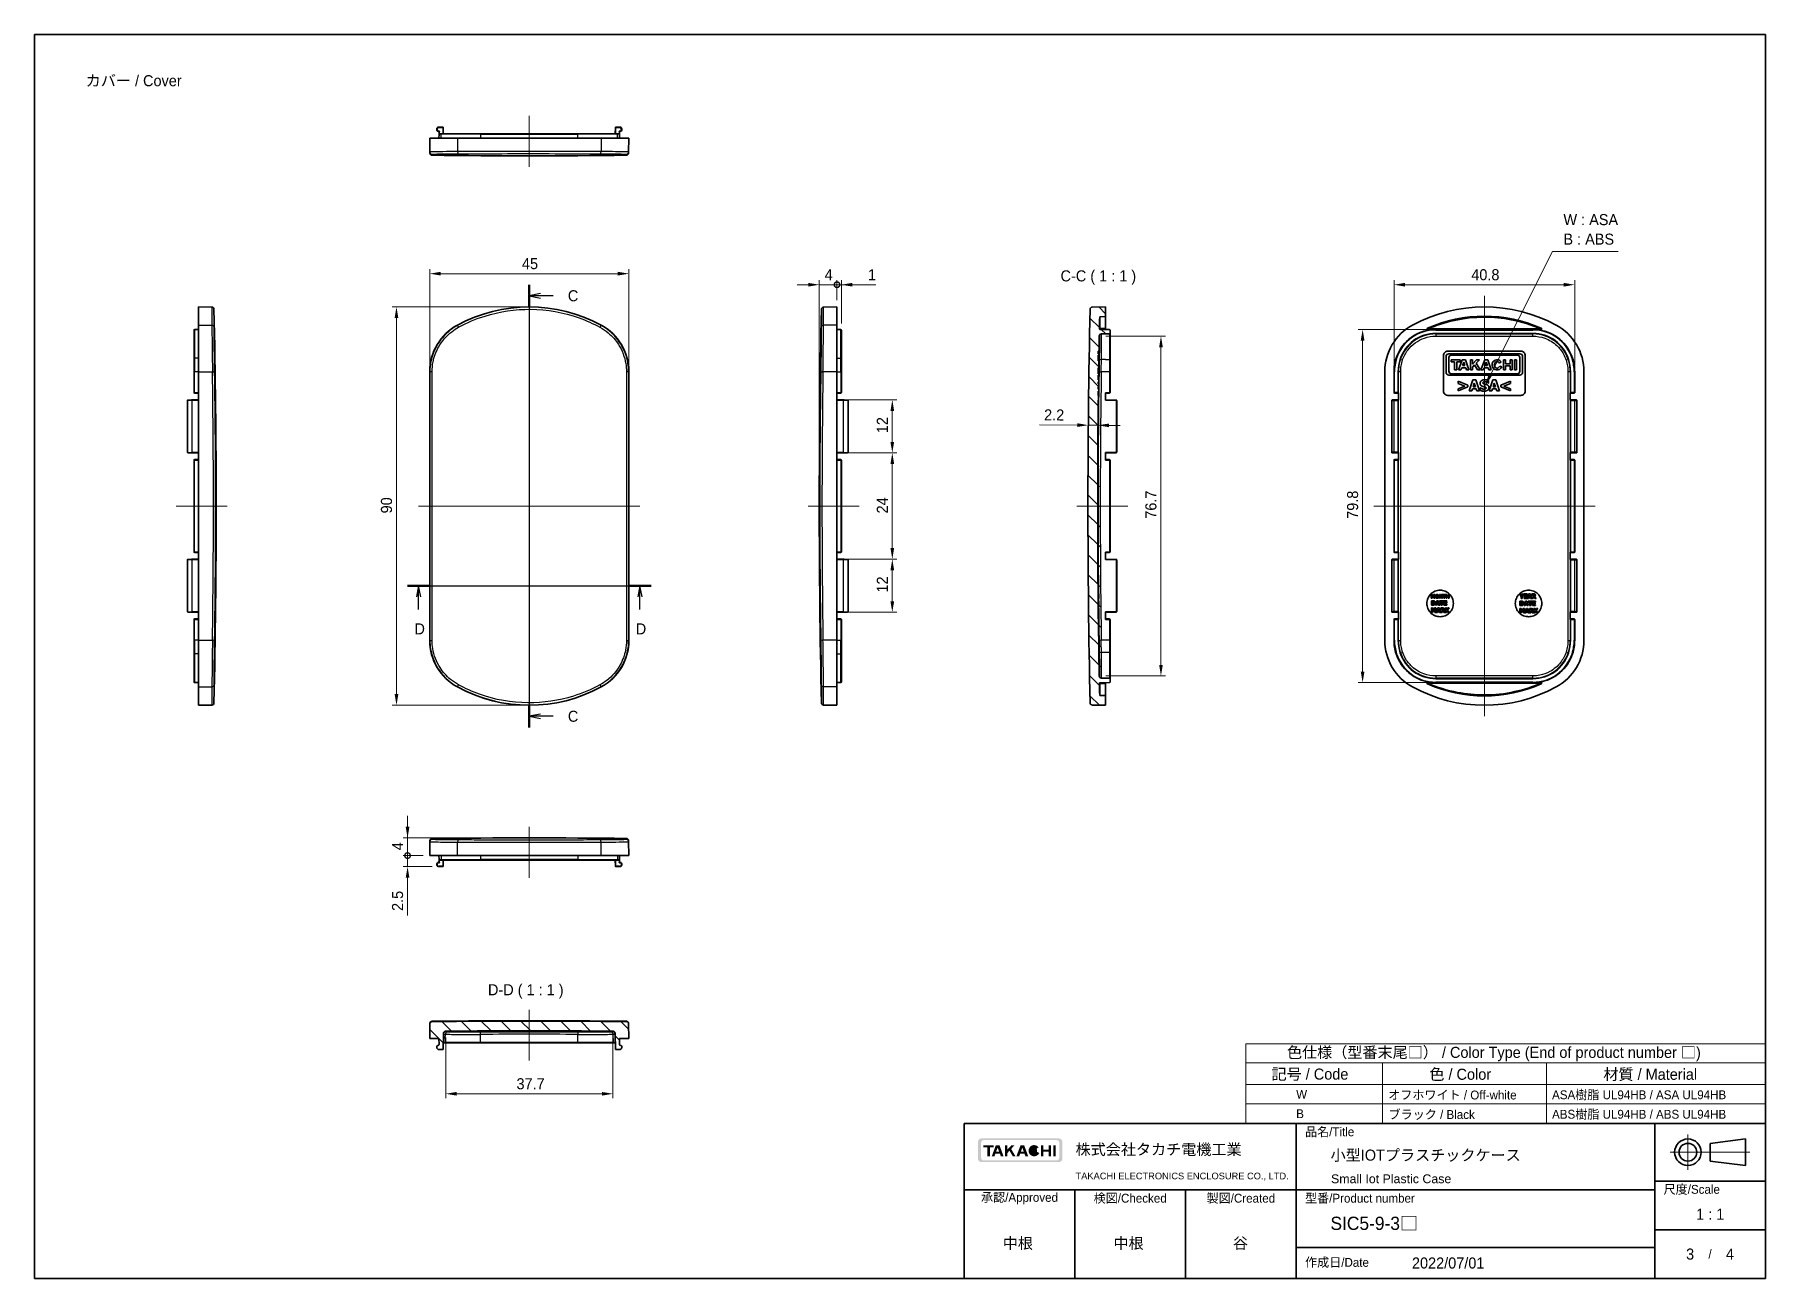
# Model space of a CAD drawing. Header units: millimetres. Extents: x -310 to 1154, y 4 to 285.
# Drawn here: x 362 to 753, y 4.5 to 285.5 of the extents above; entities that cross this region are included whole.
import ezdxf

# ---------------------------------------------------------------- set-up
doc = ezdxf.new("R2010")
doc.units = ezdxf.units.MM
doc.layers.get('Defpoints').update_dxf_attribs({"lineweight": 25})
for name, color, linetype, lineweight in [('Border (ISO)', 7, 'Continuous', 35), ('Dimension (ISO)', 7, 'Continuous', 18), ('Section Line (ISO)', 7, 'Continuous', 25), ('Symbol (ISO)', 7, 'Continuous', 18), ('Title (ISO)', 7, 'Continuous', 35), ('Visible (ISO)', 7, 'Continuous', 35), ('Visible Narrow (ISO)', 7, 'Continuous', 25)]:
    doc.layers.add(name, color=color, linetype=linetype, lineweight=lineweight)
doc.layers.add('Centerline (ISO)', color=7, linetype='Continuous', lineweight=18, true_color=0x80ffff)
doc.layers.add('Hatch (ISO)', color=1, linetype='Continuous', lineweight=18, true_color=0xff0000)
doc.styles.add('Note Text (TK)', font='')
doc.styles.add('Note Text (TK2)', font='')
doc.styles.add('文字スタイル40', font='')
doc.styles.add('文字スタイル67', font='arial.ttf')
doc.styles.get('Note Text (TK)').set_extended_font_data('MS PGothic')
doc.styles.get('Note Text (TK2)').set_extended_font_data('MS PGothic')
doc.styles.get('文字スタイル40').set_extended_font_data('MS PGothic')
doc.dimstyles.new('Default - Method 1b (TK)', dxfattribs={"dimtxt": 2.5, "dimasz": 2.5, "dimexe": 1, "dimexo": 1.5, "dimgap": 1, "dimtad": 1, "dimtoh": 1, "dimrnd": 1e-08, "dimdsep": 46, "dimtxsty": 'Note Text (TK)', "dimcen": 0.09, "dimdle": 5, "dimclrd": 100, "dimclre": 100, "dimclrt": 7, "dimadec": 1, "dimazin": 1, "dimtfac": 1, "dimtmove": 0, "dimatfit": 3, "dimfxl": 0, "dimtolj": 1, "dimlwd": -1, "dimlwe": -1, "dimarcsym": 0})
doc.dimstyles.new('Default - Method 1b (TK)$7', dxfattribs={"dimtxt": 2.5, "dimasz": 2.5, "dimexe": 1, "dimexo": 1.5, "dimgap": 1, "dimtad": 1, "dimtoh": 1, "dimrnd": 1e-08, "dimdsep": 46, "dimtxsty": 'Note Text (TK)', "dimcen": 0.09, "dimdle": 5, "dimclrd": 256, "dimclre": 100, "dimclrt": 7, "dimadec": 1, "dimazin": 1, "dimtfac": 1, "dimtmove": 0, "dimatfit": 3, "dimfxl": 0, "dimtolj": 1, "dimlwd": -1, "dimlwe": -1, "dimarcsym": 0})
pattern_1 = [(135, (-309.6677, 4.4594), (-2.245064, -2.245064), [])]

msp = doc.modelspace()

# ---------------------------------------------------------------- texts
at = {"layer": 'Symbol (ISO)', "color": 7, "char_height": 2.5, "style": 'Note Text (TK)'}
for s, insert, width, attachment_point, line_spacing_factor in [('{\\fＭＳ Ｐゴシック|b0|i0;カバー / Cover}', (373.538, 274.9972), 23.918128, 4, 1.5), ('{\\fＭＳ Ｐゴシック|b0|i0;W : ASA\\P\\fＭＳ Ｐゴシック|b0|i0;B : ABS}', (707.3764, 237.9637), 12.807018, 7, 1.058182)]:
    msp.add_mtext(s, dxfattribs=dict(at, insert=insert, width=width, attachment_point=attachment_point, line_spacing_factor=line_spacing_factor))
at = {"layer": 'Symbol (ISO)', "color": 7, "char_height": 2.5, "attachment_point": 7, "style": 'Note Text (TK)'}
for s, insert in [('C-C ( 1 : 1 )', (593.7686, 228.9484)), ('D-D ( 1 : 1 )', (464.4163, 67.6663))]:
    msp.add_mtext(s, dxfattribs=dict(at, insert=insert))

# ---------------------------------------------------------------- blocks, each defined once
blk = doc.blocks.new('図面枠 tk図枠')
at = {"layer": 'Border (ISO)'}
for p, q in [((14.5, 289), (405.5, 289)), ((14.5, 289), (14.5, 8)), ((405.5, 289), (405.5, 8)), ((14.5, 8), (405.5, 8))]:
    blk.add_line(p, q, dxfattribs=at)
blk = doc.blocks.new('表題欄 tk表題欄')
at = {"layer": 'Hatch (ISO)'}
h = blk.add_hatch(color=256, dxfattribs=at)
edge = h.paths.add_edge_path(flags=0)
edge.add_arc((95.58, 236.3), 0.596, 270, 360)
edge.add_line((96.17, 236.3), (96.17, 239.71))
edge.add_arc((95.58, 239.71), 0.596, 0, 90)
edge.add_line((95.58, 240.31), (79.14, 240.31))
edge.add_arc((79.14, 239.71), 0.596, 90, 180)
edge.add_line((78.54, 239.71), (78.54, 236.3))
edge.add_arc((79.14, 236.3), 0.596, 180, 270)
edge.add_line((79.14, 235.7), (95.58, 235.7))
edge = h.paths.add_edge_path()
edge.add_line((77.84, 239.96), (77.84, 236.05))
edge.add_arc((78.54, 236.05), 0.702, 180, 270)
edge.add_line((78.54, 235.35), (96.17, 235.35))
edge.add_arc((96.17, 236.05), 0.702, 270, 360)
edge.add_line((96.87, 236.05), (96.87, 239.96))
edge.add_arc((96.17, 239.96), 0.702, 0, 90)
edge.add_line((96.17, 240.66), (78.54, 240.66))
edge.add_arc((78.54, 239.96), 0.702, 90, 180)
for points in [[(79.07, 239.15), (79.07, 238.66), (79.92, 238.66), (79.92, 236.66), (80.51, 236.66), (80.51, 238.66), (81.36, 238.66), (81.36, 239.15)], [(85.68, 236.66), (84.94, 237.89), (84.42, 237.32), (84.42, 236.66), (83.9, 236.66), (83.9, 239.15), (84.42, 239.15), (84.42, 238.1), (85.39, 239.15), (86.11, 239.15), (85.32, 238.3), (86.3, 236.66)], [(92.09, 239.15), (92.09, 236.66), (92.61, 236.66), (92.61, 237.66), (93.77, 237.66), (93.77, 236.66), (94.29, 236.66), (94.29, 239.15), (93.77, 239.15), (93.77, 238.15), (92.61, 238.15), (92.61, 239.15)], [(94.84, 239.15), (94.84, 236.66), (95.36, 236.66), (95.36, 239.15)]]:
    blk.add_hatch(color=256, dxfattribs=at).paths.add_polyline_path(points)
h = blk.add_hatch(color=256, dxfattribs=at)
h.paths.add_polyline_path([(82.59, 237.71), (81.95, 237.71), (82.27, 238.58)], flags=0)
h.paths.add_polyline_path([(82.78, 237.2), (81.76, 237.2), (81.57, 236.66), (80.95, 236.66), (81.86, 239.15), (82.68, 239.15), (83.59, 236.66), (82.98, 236.66)])
h = blk.add_hatch(color=256, dxfattribs=at)
h.paths.add_polyline_path([(87.53, 237.71), (88.16, 237.71), (87.85, 238.58)], flags=0)
h.paths.add_polyline_path([(87.14, 236.66), (87.34, 237.2), (88.35, 237.2), (88.55, 236.66), (89.17, 236.66), (88.25, 239.15), (87.44, 239.15), (86.52, 236.66)])
h = blk.add_hatch(color=256, dxfattribs=at)
edge = h.paths.add_edge_path()
edge.add_arc((90.52, 237.9), 1.27, 38.5505, 336.582)
edge.add_line((91.69, 237.4), (91.17, 237.62))
edge.add_ellipse((90.52, 237.9), major_axis=(0, -0.8), ratio=0.867347, start_angle=124.651, end_angle=429.4109, ccw=False)
edge.add_line((91.09, 238.36), (91.52, 238.7))
at = {"layer": 'Title (ISO)'}
for p, q in [((74.71, 244.05), (255.71, 244.05)), ((74.71, 209.05), (74.71, 244.05)), ((149.71, 244.05), (149.71, 209.05)), ((230.71, 244.05), (230.71, 209.05)), ((255.71, 244.05), (255.71, 209.05)), ((243.21, 239.55), (251.21, 240.55)), ((243.21, 239.55), (243.21, 235.55)), ((251.21, 234.55), (251.21, 240.55)), ((243.21, 235.55), (251.21, 234.55)), ((230.71, 231.05), (255.71, 231.05)), ((74.71, 229.05), (230.71, 229.05)), ((99.71, 229.05), (99.71, 209.05)), ((124.71, 229.05), (124.71, 209.05)), ((230.71, 220.05), (255.71, 220.05)), ((149.71, 216.05), (230.71, 216.05)), ((255.71, 209.05), (74.71, 209.05))]:
    blk.add_line(p, q, dxfattribs=at)
at = {"layer": 'Title (ISO)', "color": 4, "linetype": 'Continuous', "lineweight": 18, "true_color": 0x00ffff}
for p, q in [((238.21, 241.55), (238.21, 233.55)), ((252.21, 237.55), (234.21, 237.55))]:
    blk.add_line(p, q, dxfattribs=at)
at = {"layer": 'Title (ISO)'}
for radius in [3, 2]:
    blk.add_circle((238.21, 237.55), radius, dxfattribs=at)
at = {"layer": 'Title (ISO)', "color": 1, "true_color": 0xff0000, "char_height": 2, "line_spacing_factor": 1.5, "style": 'Note Text (TK)'}
for s, insert, attachment_point in [('\\fＭＳ Ｐゴシック|b0|i0;\\H2.0000;品名/Title', (151.71, 242.05), 4), ('\\fＭＳ Ｐゴシック|b0|i0;\\H2.0000;承認/Approved', (87.21, 227.05), 5), ('\\fＭＳ Ｐゴシック|b0|i0;\\H2.0000;検図/Checked', (112.21, 227.05), 5), ('\\fＭＳ Ｐゴシック|b0|i0;\\H2.0000;製図/Created', (137.21, 227.05), 5), ('\\fＭＳ Ｐゴシック|b0|i0;\\H2.0000;型番/Product number', (151.71, 227.05), 4), ('\\fＭＳ Ｐゴシック|b0|i0;\\H2.0000;尺度/Scale', (232.71, 229.05), 4), ('\\fＭＳ Ｐゴシック|b0|i0;\\H2.0000;作成日/Date', (151.71, 212.55), 4)]:
    blk.add_mtext(s, dxfattribs=dict(at, insert=insert, attachment_point=attachment_point))
at = {"layer": 'Title (ISO)', "color": 7, "line_spacing_factor": 1.5, "style": 'Note Text (TK)'}
for s, insert, char_height, attachment_point in [('株式会社タカチ電機工業', (99.87, 238.05), 2.5, 4), ('\\fArial|b0|i0;\\H1.4986;TAKACHI ELECTRONICS ENCLOSURE CO., LTD.', (99.87, 232.05), 1.4986, 4), ('\\fＭＳ Ｐゴシック|b0|i0;\\H2.0000;/', (243.21, 214.55), 2, 5)]:
    blk.add_mtext(s, dxfattribs=dict(at, insert=insert, char_height=char_height, attachment_point=attachment_point))
at = {"layer": 'Title (ISO)', "color": 7}
for tag, p, height, style in [('<品名>_001', (157.48, 235.65), 2.5, 'Note Text (TK)'), ('<Title>_001', (157.58, 230.55), 2, '文字スタイル67'), ('<型番>_001', (157.45, 219.99), 3, '文字スタイル40'), ('<尺度>_001', (240.06, 222.31), 2.5, 'Note Text (TK)'), ('<承認>_001', (83.43, 215.75), 2.5, 'Note Text (TK)'), ('<検図>_001', (108.43, 215.75), 2.5, 'Note Text (TK)'), ('<製図>_001', (135.42, 215.76), 2.5, 'Note Text (TK)'), ('<ページ_No.>_001', (237.8, 213.3), 2.5, 'Note Text (TK)'), ('<総ページ数>_001', (246.79, 213.3), 2.5, 'Note Text (TK)'), ('作成日_001', (175.64, 211.28), 2.5, 'Note Text (TK)')]:
    blk.add_attdef(tag, p, '', height=height, dxfattribs=dict(at, style=style))
blk = doc.blocks.new('テーブル3')
at = {"layer": 'Symbol (ISO)'}
for p, q in [((288.13, 60.98), (405.5, 60.98)), ((288.13, 60.98), (288.13, 56.7)), ((405.5, 60.98), (405.5, 56.7)), ((288.13, 56.7), (405.5, 56.7)), ((288.13, 56.7), (288.13, 51.8)), ((319, 56.7), (319, 51.8)), ((356.07, 56.7), (356.07, 51.8)), ((405.5, 56.7), (405.5, 51.8)), ((288.13, 51.8), (405.5, 51.8)), ((288.13, 51.8), (288.13, 43)), ((319, 51.8), (319, 43)), ((356.07, 51.8), (356.07, 43)), ((405.5, 51.8), (405.5, 43)), ((288.13, 47.4), (405.5, 47.4)), ((288.13, 43), (405.5, 43))]:
    blk.add_line(p, q, dxfattribs=at)
at = {"layer": 'Symbol (ISO)', "color": 7, "attachment_point": 7}
for s, insert, char_height, style in [('色仕様（型番末尾□） / Color Type (End of product number □)', (297.42, 57.06), 2.5, 'Note Text (TK)'), ('記号 / Code', (293.93, 52.63), 2.5, 'Note Text (TK)'), ('色 / Color', (329.59, 52.63), 2.5, 'Note Text (TK)'), ('材質 / Material', (368.9, 52.58), 2.5, 'Note Text (TK)'), ('              W', (289.33, 48.59), 2, 'Note Text (TK2)'), ('オフホワイト / Off-white', (320.28, 48.33), 2, 'Note Text (TK2)'), ('ASA樹脂 UL94HB / ASA UL94HB', (357.31, 48.25), 2, 'Note Text (TK2)'), ('              B', (289.33, 44.2), 2, 'Note Text (TK2)'), ('ブラック / Black', (320.37, 43.81), 2, 'Note Text (TK2)'), ('ABS樹脂 UL94HB / ABS UL94HB', (357.31, 43.85), 2, 'Note Text (TK2)')]:
    blk.add_mtext(s, dxfattribs=dict(at, insert=insert, char_height=char_height, style=style))
blk = doc.blocks.new('2dTransSection2')
at = {"layer": 'Section Line (ISO)', "linetype": 'Continuous'}
for p, q in [((126.25, 218.99), (126.25, 118.99)), ((128.75, 216.99), (126.25, 216.49)), ((128.75, 216.49), (126.25, 216.49)), ((126.25, 216.49), (128.75, 215.99)), ((131.61, 216.49), (128.75, 216.49)), ((128.75, 121.99), (126.25, 121.49)), ((128.75, 121.49), (126.25, 121.49)), ((126.25, 121.49), (128.75, 120.99)), ((131.61, 121.49), (128.75, 121.49))]:
    blk.add_line(p, q, dxfattribs=at)
at = {"layer": 'Section Line (ISO)', "linetype": 'Continuous', "lineweight": 50}
for p, q in [((126.25, 218.99), (126.25, 213.99)), ((126.25, 123.99), (126.25, 118.99))]:
    blk.add_line(p, q, dxfattribs=at)
at = {"layer": 'Section Line (ISO)', "char_height": 2.5, "attachment_point": 7, "style": 'Note Text (TK)'}
for insert in [(134.97, 215.21), (134.97, 120.21)]:
    blk.add_mtext('C', dxfattribs=dict(at, insert=insert))
blk = doc.blocks.new('2dTransSection3')
at = {"layer": 'Section Line (ISO)', "linetype": 'Continuous'}
for p, q in [((98.75, 150.99), (153.75, 150.99)), ((101.25, 150.99), (100.75, 148.49)), ((101.25, 148.49), (101.25, 150.99)), ((101.75, 148.49), (101.25, 150.99)), ((151.25, 150.99), (150.75, 148.49)), ((151.25, 148.49), (151.25, 150.99)), ((151.75, 148.49), (151.25, 150.99)), ((101.25, 145.65), (101.25, 148.49)), ((151.25, 145.65), (151.25, 148.49))]:
    blk.add_line(p, q, dxfattribs=at)
at = {"layer": 'Section Line (ISO)', "linetype": 'Continuous', "lineweight": 50}
for p, q in [((98.75, 150.99), (103.75, 150.99)), ((148.75, 150.99), (153.75, 150.99))]:
    blk.add_line(p, q, dxfattribs=at)
at = {"layer": 'Section Line (ISO)', "char_height": 2.5, "attachment_point": 7, "style": 'Note Text (TK)'}
for insert in [(100.31, 139.99), (150.31, 139.99)]:
    blk.add_mtext('D', dxfattribs=dict(at, insert=insert))
blk = doc.blocks.new('*D65')
at = {"layer": 'Defpoints', "color": 0, "transparency": 16777216}
for p in [(496.25, 231.45), (451.25, 209.28), (496.25, 209.28)]:
    blk.add_point(p, dxfattribs=at)
at = {"layer": 'Dimension (ISO)', "color": 100, "transparency": 16777216}
for p, q in [((451.25, 210.78), (451.25, 232.45)), ((453.75, 231.45), (493.75, 231.45)), ((496.25, 210.78), (496.25, 232.45))]:
    blk.add_line(p, q, dxfattribs=at)
for points in [[(453.75, 231.87), (453.75, 231.03), (451.25, 231.45)], [(493.75, 231.87), (493.75, 231.03), (496.25, 231.45)]]:
    blk.add_solid(points, dxfattribs=at)
at = {"layer": 'Dimension (ISO)', "color": 7, "transparency": 16777216, "insert": (472.09, 233.7), "char_height": 2.5, "attachment_point": 4, "style": 'Note Text (TK)'}
blk.add_mtext('\\A1;45', dxfattribs=at)
blk = doc.blocks.new('*D66')
at = {"layer": 'Defpoints', "color": 0, "transparency": 16777216}
for p in [(473.75, 223.95), (443.75, 133.95), (473.75, 133.95)]:
    blk.add_point(p, dxfattribs=at)
at = {"layer": 'Dimension (ISO)', "color": 100, "transparency": 16777216}
for p, q in [((472.25, 223.95), (442.75, 223.95)), ((443.75, 221.45), (443.75, 136.45)), ((472.25, 133.95), (442.75, 133.95))]:
    blk.add_line(p, q, dxfattribs=at)
for points in [[(443.33, 221.45), (444.17, 221.45), (443.75, 223.95)], [(443.33, 136.45), (444.17, 136.45), (443.75, 133.95)]]:
    blk.add_solid(points, dxfattribs=at)
at = {"layer": 'Dimension (ISO)', "color": 7, "transparency": 16777216, "insert": (441.5, 177.29), "char_height": 2.5, "attachment_point": 4, "rotation": 90, "style": 'Note Text (TK)'}
blk.add_mtext('\\A1;90', dxfattribs=at)
blk = doc.blocks.new('_DotSmall')
at = {"color": 0, "linetype": 'ByBlock', "const_width": 0.5}
blk.add_lwpolyline([(-0.0625, 0, 1), (0.0625, 0, 1)], format="xyb", close=True, dxfattribs=at)
blk = doc.blocks.new('*D67')
at = {"layer": 'Defpoints', "color": 0, "transparency": 16777216}
for p in [(446.25, 99.98), (451.25, 99.98), (453.33, 97.48)]:
    blk.add_point(p, dxfattribs=at)
at = {"layer": 'Dimension (ISO)', "color": 100, "transparency": 16777216}
for p, q in [((446.25, 99.98), (446.25, 104.98)), ((449.75, 99.98), (445.25, 99.98)), ((446.25, 99.98), (446.25, 97.48)), ((451.83, 97.48), (445.25, 97.48)), ((446.25, 94.98), (446.25, 86.47))]:
    blk.add_line(p, q, dxfattribs=at)
blk.add_solid([(445.83, 94.98), (446.67, 94.98), (446.25, 97.48)], dxfattribs=at)
at = {"layer": 'Dimension (ISO)', "color": 100, "transparency": 16777216, "xscale": 2.5, "yscale": 2.5, "zscale": 2.5, "rotation": 270}
blk.add_blockref('_DotSmall', (446.25, 99.98), dxfattribs=at)
at = {"layer": 'Dimension (ISO)', "color": 7, "transparency": 16777216, "insert": (444, 87.47), "char_height": 2.5, "attachment_point": 4, "rotation": 90, "style": 'Note Text (TK)'}
blk.add_mtext('\\A1;2.5', dxfattribs=at)
blk = doc.blocks.new('*D68')
at = {"layer": 'Defpoints', "color": 0, "transparency": 16777216}
for p in [(446.25, 103.98), (473.75, 103.98), (451.25, 99.98)]:
    blk.add_point(p, dxfattribs=at)
at = {"layer": 'Dimension (ISO)', "color": 100, "transparency": 16777216}
for p, q in [((446.25, 106.48), (446.25, 108.98)), ((472.25, 103.98), (445.25, 103.98)), ((446.25, 99.98), (446.25, 103.98)), ((449.75, 99.98), (445.25, 99.98)), ((446.25, 99.98), (446.25, 97.48))]:
    blk.add_line(p, q, dxfattribs=at)
blk.add_solid([(445.83, 106.48), (446.67, 106.48), (446.25, 103.98)], dxfattribs=at)
at = {"layer": 'Dimension (ISO)', "color": 100, "transparency": 16777216, "xscale": 2.5, "yscale": 2.5, "zscale": 2.5, "rotation": 90}
blk.add_blockref('_DotSmall', (446.25, 99.98), dxfattribs=at)
at = {"layer": 'Dimension (ISO)', "color": 7, "transparency": 16777216, "insert": (444, 101.19), "char_height": 2.5, "attachment_point": 4, "rotation": 90, "style": 'Note Text (TK)'}
blk.add_mtext('\\A1;4', dxfattribs=at)
blk = doc.blocks.new('*D69')
at = {"layer": 'Defpoints', "color": 0, "transparency": 16777216}
for p in [(454.86, 60.38), (492.64, 60.3), (454.86, 46.17)]:
    blk.add_point(p, dxfattribs=at)
at = {"layer": 'Dimension (ISO)', "color": 100, "transparency": 16777216}
for p, q in [((454.86, 58.88), (454.86, 45.17)), ((492.64, 58.8), (492.64, 45.17)), ((490.14, 46.17), (457.36, 46.17))]:
    blk.add_line(p, q, dxfattribs=at)
for points in [[(457.36, 46.58), (457.36, 45.75), (454.86, 46.17)], [(490.14, 46.58), (490.14, 45.75), (492.64, 46.17)]]:
    blk.add_solid(points, dxfattribs=at)
at = {"layer": 'Dimension (ISO)', "color": 7, "transparency": 16777216, "insert": (470.86, 48.42), "char_height": 2.5, "attachment_point": 4, "style": 'Note Text (TK)'}
blk.add_mtext('\\A1;37.7', dxfattribs=at)
blk = doc.blocks.new('*D70')
at = {"layer": 'Defpoints', "color": 0, "transparency": 16777216}
for p in [(544.26, 228.95), (543.26, 223.95), (544.26, 218.72)]:
    blk.add_point(p, dxfattribs=at)
at = {"layer": 'Dimension (ISO)', "color": 100, "transparency": 16777216}
for p, q in [((543.26, 228.95), (540.76, 228.95)), ((543.26, 225.45), (543.26, 229.95)), ((543.26, 228.95), (544.26, 228.95)), ((544.26, 220.22), (544.26, 229.95)), ((546.76, 228.95), (552.01, 228.95))]:
    blk.add_line(p, q, dxfattribs=at)
blk.add_solid([(546.76, 229.37), (546.76, 228.53), (544.26, 228.95)], dxfattribs=at)
at = {"layer": 'Dimension (ISO)', "color": 100, "transparency": 16777216, "xscale": 2.5, "yscale": 2.5, "zscale": 2.5}
blk.add_blockref('_DotSmall', (543.26, 228.95), dxfattribs=at)
at = {"layer": 'Dimension (ISO)', "color": 7, "transparency": 16777216, "insert": (550.26, 231.2), "char_height": 2.5, "attachment_point": 4, "style": 'Note Text (TK)'}
blk.add_mtext('\\A1;1', dxfattribs=at)
blk = doc.blocks.new('*D71')
at = {"layer": 'Defpoints', "color": 0, "transparency": 16777216}
for p in [(539.26, 228.95), (543.26, 223.95), (539.26, 178.95)]:
    blk.add_point(p, dxfattribs=at)
at = {"layer": 'Dimension (ISO)', "color": 100, "transparency": 16777216}
for p, q in [((536.76, 228.95), (534.26, 228.95)), ((539.26, 180.45), (539.26, 229.95)), ((543.26, 228.95), (539.26, 228.95)), ((543.26, 225.45), (543.26, 229.95)), ((543.26, 228.95), (545.76, 228.95))]:
    blk.add_line(p, q, dxfattribs=at)
blk.add_solid([(536.76, 229.37), (536.76, 228.53), (539.26, 228.95)], dxfattribs=at)
at = {"layer": 'Dimension (ISO)', "color": 100, "transparency": 16777216, "xscale": 2.5, "yscale": 2.5, "zscale": 2.5, "rotation": 180}
blk.add_blockref('_DotSmall', (543.26, 228.95), dxfattribs=at)
at = {"layer": 'Dimension (ISO)', "color": 7, "transparency": 16777216, "insert": (540.47, 231.2), "char_height": 2.5, "attachment_point": 4, "style": 'Note Text (TK)'}
blk.add_mtext('\\A1;4', dxfattribs=at)
blk = doc.blocks.new('*D72')
at = {"layer": 'Defpoints', "color": 0, "transparency": 16777216}
for p in [(543.26, 202.95), (543.26, 190.95), (555.76, 190.95)]:
    blk.add_point(p, dxfattribs=at)
at = {"layer": 'Dimension (ISO)', "color": 100, "transparency": 16777216}
for p, q in [((544.76, 202.95), (556.76, 202.95)), ((555.76, 200.45), (555.76, 193.45)), ((544.76, 190.95), (556.76, 190.95))]:
    blk.add_line(p, q, dxfattribs=at)
for points in [[(555.34, 200.45), (556.18, 200.45), (555.76, 202.95)], [(555.34, 193.45), (556.18, 193.45), (555.76, 190.95)]]:
    blk.add_solid(points, dxfattribs=at)
at = {"layer": 'Dimension (ISO)', "color": 7, "transparency": 16777216, "insert": (553.51, 195.41), "char_height": 2.5, "attachment_point": 4, "rotation": 90, "style": 'Note Text (TK)'}
blk.add_mtext('\\A1;12', dxfattribs=at)
blk = doc.blocks.new('*D73')
at = {"layer": 'Defpoints', "color": 0, "transparency": 16777216}
for p in [(543.26, 190.95), (543.26, 166.95), (555.76, 166.95)]:
    blk.add_point(p, dxfattribs=at)
at = {"layer": 'Dimension (ISO)', "color": 100, "transparency": 16777216}
for p, q in [((544.76, 190.95), (556.76, 190.95)), ((555.76, 188.45), (555.76, 169.45)), ((544.76, 166.95), (556.76, 166.95))]:
    blk.add_line(p, q, dxfattribs=at)
for points in [[(555.34, 188.45), (556.18, 188.45), (555.76, 190.95)], [(555.34, 169.45), (556.18, 169.45), (555.76, 166.95)]]:
    blk.add_solid(points, dxfattribs=at)
at = {"layer": 'Dimension (ISO)', "color": 7, "transparency": 16777216, "insert": (553.51, 177.28), "char_height": 2.5, "attachment_point": 4, "rotation": 90, "style": 'Note Text (TK)'}
blk.add_mtext('\\A1;24', dxfattribs=at)
blk = doc.blocks.new('*D74')
at = {"layer": 'Defpoints', "color": 0, "transparency": 16777216}
for p in [(543.26, 166.95), (543.26, 154.95), (555.76, 154.95)]:
    blk.add_point(p, dxfattribs=at)
at = {"layer": 'Dimension (ISO)', "color": 100, "transparency": 16777216}
for p, q in [((544.76, 166.95), (556.76, 166.95)), ((555.76, 164.45), (555.76, 157.45)), ((544.76, 154.95), (556.76, 154.95))]:
    blk.add_line(p, q, dxfattribs=at)
for points in [[(555.34, 164.45), (556.18, 164.45), (555.76, 166.95)], [(555.34, 157.45), (556.18, 157.45), (555.76, 154.95)]]:
    blk.add_solid(points, dxfattribs=at)
at = {"layer": 'Dimension (ISO)', "color": 7, "transparency": 16777216, "insert": (553.51, 159.41), "char_height": 2.5, "attachment_point": 4, "rotation": 90, "style": 'Note Text (TK)'}
blk.add_mtext('\\A1;12', dxfattribs=at)
blk = doc.blocks.new('*D75')
at = {"layer": 'Defpoints', "color": 0, "transparency": 16777216}
for p in [(602.52, 217.33), (602.52, 140.57), (616.45, 140.57)]:
    blk.add_point(p, dxfattribs=at)
at = {"layer": 'Dimension (ISO)', "color": 100, "transparency": 16777216}
for p, q in [((604.02, 217.33), (617.45, 217.33)), ((616.45, 214.83), (616.45, 143.07)), ((604.02, 140.57), (617.45, 140.57))]:
    blk.add_line(p, q, dxfattribs=at)
for points in [[(616.04, 214.83), (616.87, 214.83), (616.45, 217.33)], [(616.04, 143.07), (616.87, 143.07), (616.45, 140.57)]]:
    blk.add_solid(points, dxfattribs=at)
at = {"layer": 'Dimension (ISO)', "color": 7, "transparency": 16777216, "insert": (614.2, 176.09), "char_height": 2.5, "attachment_point": 4, "rotation": 90, "style": 'Note Text (TK)'}
blk.add_mtext('\\A1;76.7', dxfattribs=at)
blk = doc.blocks.new('*D76')
at = {"layer": 'Defpoints', "color": 0, "transparency": 16777216}
for p in [(600.04, 197.22), (600.04, 197.22), (602.24, 197.2)]:
    blk.add_point(p, dxfattribs=at)
at = {"layer": 'Dimension (ISO)', "color": 100, "transparency": 16777216}
for p, q in [((597.54, 197.24), (589.03, 197.32)), ((602.24, 197.2), (600.04, 197.22)), ((604.74, 197.17), (607.24, 197.15))]:
    blk.add_line(p, q, dxfattribs=at)
for points in [[(597.54, 197.66), (597.53, 196.82), (600.04, 197.22)], [(604.74, 197.59), (604.73, 196.76), (602.24, 197.2)]]:
    blk.add_solid(points, dxfattribs=at)
at = {"layer": 'Dimension (ISO)', "color": 7, "transparency": 16777216, "insert": (590.05, 199.56), "char_height": 2.5, "attachment_point": 4, "rotation": 359.4818, "style": 'Note Text (TK)'}
blk.add_mtext('\\A1;2.2', dxfattribs=at)
blk = doc.blocks.new('*D77')
at = {"layer": 'Defpoints', "color": 0, "transparency": 16777216}
for p in [(709.92, 228.95), (669.1, 209.28), (709.92, 209.28)]:
    blk.add_point(p, dxfattribs=at)
at = {"layer": 'Dimension (ISO)', "color": 100, "transparency": 16777216}
for p, q in [((669.1, 210.78), (669.1, 229.95)), ((671.6, 228.95), (707.42, 228.95)), ((709.92, 210.78), (709.92, 229.95))]:
    blk.add_line(p, q, dxfattribs=at)
for points in [[(671.6, 229.37), (671.6, 228.53), (669.1, 228.95)], [(707.42, 229.37), (707.42, 228.53), (709.92, 228.95)]]:
    blk.add_solid(points, dxfattribs=at)
at = {"layer": 'Dimension (ISO)', "color": 7, "transparency": 16777216, "insert": (686.56, 231.2), "char_height": 2.5, "attachment_point": 4, "style": 'Note Text (TK)'}
blk.add_mtext('\\A1;40.8', dxfattribs=at)
blk = doc.blocks.new('*D78')
at = {"layer": 'Defpoints', "color": 0, "transparency": 16777216}
for p in [(678.52, 218.84), (662.01, 139.06), (678.52, 139.06)]:
    blk.add_point(p, dxfattribs=at)
at = {"layer": 'Dimension (ISO)', "color": 100, "transparency": 16777216}
for p, q in [((677.02, 218.84), (661.01, 218.84)), ((662.01, 216.34), (662.01, 141.56)), ((677.02, 139.06), (661.01, 139.06))]:
    blk.add_line(p, q, dxfattribs=at)
for points in [[(661.59, 216.34), (662.43, 216.34), (662.01, 218.84)], [(661.59, 141.56), (662.43, 141.56), (662.01, 139.06)]]:
    blk.add_solid(points, dxfattribs=at)
at = {"layer": 'Dimension (ISO)', "color": 7, "transparency": 16777216, "insert": (659.76, 176.06), "char_height": 2.5, "attachment_point": 4, "rotation": 90, "style": 'Note Text (TK)'}
blk.add_mtext('\\A1;79.8', dxfattribs=at)

# ---------------------------------------------------------------- dimensions: what is measured, and where the dimension line sits
at = {"layer": 'Dimension (ISO)', "color": 100, "true_color": 0x00ff3f}
for base, p1, p2, angle, override, picture, middle in [((496.2496, 231.4484), (451.2496, 209.281), (496.2496, 209.281), 180, {"dimtoh": 0, "dimtofl": 0, "dimatfit": 1}, '*D65', (473.7496, 231.4484)), ((443.7496, 133.9484), (473.7496, 223.9484), (473.7496, 133.9484), 90, {"dimtoh": 0, "dimtofl": 0, "dimatfit": 1}, '*D66', (443.7496, 178.9484)), ((616.4546, 140.5666), (602.5197, 217.3303), (602.5197, 140.5666), 90, {"dimtoh": 0, "dimlfac": 0.99917, "dimtofl": 0, "dimatfit": 1}, '*D75', (616.4546, 178.9484)), ((662.0094, 139.058), (678.5238, 218.8389), (678.5238, 139.058), 90, {"dimtoh": 0, "dimdec": 1, "dimtofl": 0, "dimatfit": 1}, '*D78', (662.0094, 178.9484)), ((555.7599, 190.9484), (543.2599, 202.9484), (543.2599, 190.9484), 90, {"dimtoh": 0, "dimtofl": 0, "dimatfit": 1}, '*D72', (555.7599, 196.9484)), ((600.0372, 197.2164), (602.2371, 197.1965), (600.0372, 197.2164), 359.481837, {"dimgap": 1, "dimtoh": 0, "dimdec": 2, "dimse1": 1, "dimse2": 1, "dimtol": 0, "dimlim": 0, "dimtp": 0, "dimtm": 0, "dimtdec": 2, "dimtofl": 1, "dimatfit": 1}, '*D76', (592.0347, 197.2887)), ((555.7599, 166.9484), (543.2599, 190.9484), (543.2599, 166.9484), 90, {"dimtoh": 0, "dimtofl": 0, "dimatfit": 1}, '*D73', (555.7599, 178.9484)), ((555.7599, 154.9484), (543.2599, 166.9484), (543.2599, 154.9484), 90, {"dimtoh": 0, "dimtofl": 0, "dimatfit": 1}, '*D74', (555.7599, 160.9484)), ((446.2496, 103.9782), (451.2496, 99.9782), (473.7496, 103.9782), 270, {"dimgap": 1, "dimtoh": 0, "dimdec": 2, "dimblk1": 'DotSmall', "dimsah": 1, "dimdle": 0, "dimtol": 0, "dimlim": 0, "dimtp": 0, "dimtm": 0, "dimtdec": 2, "dimtofl": 1, "dimatfit": 1}, '*D68', (446.2496, 101.9782)), ((446.2496, 99.9782), (453.3345, 97.4782), (451.2496, 99.9782), 270, {"dimgap": 1, "dimtoh": 0, "dimdec": 2, "dimblk2": 'DotSmall', "dimsah": 1, "dimdle": 0, "dimtol": 0, "dimlim": 0, "dimtp": 0, "dimtm": 0, "dimtdec": 2, "dimtofl": 1, "dimatfit": 1}, '*D67', (446.2496, 89.4753)), ((454.8574, 46.1663), (492.6432, 60.2975), (454.8574, 60.3778), 180, {"dimtoh": 0, "dimlfac": 0.99773, "dimtofl": 0, "dimatfit": 1}, '*D69', (473.7503, 46.1663))]:
    dim = msp.add_linear_dim(base=base, p1=p1, p2=p2, angle=angle, dimstyle='Default - Method 1b (TK)', override=override, dxfattribs=at)
    dim.commit()
    dim.dimension.update_dxf_attribs({"geometry": picture, "text_midpoint": middle, "dimtype": 160})
for base, p1, p2, override, picture, middle in [((539.2599, 228.9484), (543.2599, 223.9484), (539.2599, 178.9484), {"dimgap": 1, "dimtoh": 0, "dimdec": 2, "dimblk1": 'DotSmall', "dimsah": 1, "dimdle": 0, "dimtol": 0, "dimlim": 0, "dimtp": 0, "dimtm": 0, "dimtdec": 2, "dimtofl": 1, "dimatfit": 1}, '*D71', (541.2599, 228.9484)), ((544.2599, 228.9484), (543.2599, 223.9484), (544.2599, 218.7214), {"dimgap": 1, "dimtoh": 0, "dimdec": 2, "dimblk1": 'DotSmall', "dimsah": 1, "dimdle": 0, "dimtol": 0, "dimlim": 0, "dimtp": 0, "dimtm": 0, "dimtdec": 2, "dimtofl": 1, "dimatfit": 1}, '*D70', (550.6363, 228.9484)), ((709.9182, 228.9484), (669.1007, 209.281), (709.9182, 209.281), {"dimtoh": 0, "dimdec": 1, "dimtofl": 0, "dimatfit": 1}, '*D77', (689.5094, 228.9484))]:
    dim = msp.add_linear_dim(base=base, p1=p1, p2=p2, dimstyle='Default - Method 1b (TK)', override=override, dxfattribs=at)
    dim.commit()
    dim.dimension.update_dxf_attribs({"geometry": picture, "text_midpoint": middle, "dimtype": 160})

# ---------------------------------------------------------------- hatches: boundary and pattern name
at = {"layer": 'Hatch (ISO)'}
h = msp.add_hatch(dxfattribs=at)
h.set_pattern_fill('ANSI31', color=256, angle=90, style=0)
h.set_pattern_definition(pattern_1)
edge = h.paths.add_edge_path()
edge.add_spline(control_points=[(600.935, 223.8957), (600.8744, 223.8947), (600.8144, 223.8826), (600.6976, 223.8358), (600.6425, 223.8001), (600.549, 223.7094), (600.5115, 223.6554), (600.4595, 223.5361), (600.4453, 223.4719), (600.4439, 223.4068)], knot_values=[-0.07680024, -0.07680024, -0.07680024, -0.07680024, -0.05859667, -0.05859667, -0.03906445, -0.03906445, -0.01953222, -0.01953222, 0, 0, 0, 0], degree=3, periodic=0)
edge.add_ellipse((2619.9546, 178.9484), major_axis=(-2019.5107, 44.4584), ratio=1, start_angle=0, end_angle=2.5222603)
edge.add_spline(control_points=[(600.4439, 134.49), (600.4452, 134.4294), (600.4576, 134.3695), (600.5048, 134.2529), (600.5408, 134.1979), (600.6319, 134.1048), (600.6861, 134.0676), (600.8057, 134.0161), (600.8699, 134.0023), (600.935, 134.0011)], knot_values=[-0.07680024, -0.07680024, -0.07680024, -0.07680024, -0.05859667, -0.05859667, -0.03906445, -0.03906445, -0.01953222, -0.01953222, 0, 0, 0, 0], degree=3, periodic=0)
edge.add_line((600.935, 134.0011), (603.9546, 133.9484))
edge.add_line((603.9546, 133.9484), (603.9546, 136.0505))
edge.add_ellipse((603.8546, 136.0505), major_axis=(0.1, 0), ratio=1, start_angle=0, end_angle=89)
edge.add_line((603.8563, 136.1505), (602.7042, 136.1706))
edge.add_spline(control_points=[(602.7042, 136.1706), (602.6921, 136.1708), (602.6801, 136.1732), (602.6567, 136.1826), (602.6457, 136.1898), (602.627, 136.2079), (602.6195, 136.2187), (602.6091, 136.2426), (602.6063, 136.2554), (602.606, 136.2684)], knot_values=[-0.01536869, -0.01536869, -0.01536869, -0.01536869, -0.01171933, -0.01171933, -0.00781289, -0.00781289, -0.00390644, -0.00390644, 0, 0, 0, 0], degree=3, periodic=0)
edge.add_ellipse((2619.9546, 178.9484), major_axis=(-2017.3486, -42.68), ratio=1, start_angle=359.9242689, end_angle=360, ccw=False)
edge.add_ellipse((602.6513, 138.9369), major_axis=(-0.1, -0.002), ratio=1, start_angle=269.863736, end_angle=360, ccw=False)
edge.add_line((602.6496, 139.0369), (604.8563, 139.0754))
edge.add_ellipse((604.8546, 139.1754), major_axis=(0.0017, -0.1), ratio=1, start_angle=0, end_angle=89)
edge.add_line((604.9546, 139.1754), (604.9546, 139.944))
edge.add_ellipse((604.8546, 139.944), major_axis=(0.1, 0), ratio=1, start_angle=0, end_angle=89)
edge.add_line((604.8563, 140.0439), (603.0108, 140.0762))
edge.add_ellipse((603.0196, 140.5761), major_axis=(-0.0087, -0.4999), ratio=1, start_angle=272.089925, end_angle=360, ccw=False)
edge.add_ellipse((2619.9546, 178.9484), major_axis=(-2017.4349, -38.3819), ratio=1, start_angle=358.2001774, end_angle=360, ccw=False)
edge.add_line((602.3095, 203.9484), (602.2546, 203.9484))
edge.add_line((602.2546, 203.9484), (602.2546, 204.8994))
edge.add_line((602.2546, 204.8994), (602.4546, 204.8994))
edge.add_line((602.4546, 204.8994), (602.4546, 205.357))
edge.add_line((602.4546, 205.357), (602.2546, 205.357))
edge.add_line((602.2546, 205.357), (602.2546, 205.8902))
edge.add_line((602.2546, 205.8902), (602.4546, 205.8902))
edge.add_line((602.4546, 205.8902), (602.4546, 206.53))
edge.add_line((602.4546, 206.53), (602.2546, 206.53))
edge.add_line((602.2546, 206.53), (602.2546, 207.0245))
edge.add_line((602.2546, 207.0245), (602.4546, 207.0245))
edge.add_line((602.4546, 207.0245), (602.4546, 207.4857))
edge.add_line((602.4546, 207.4857), (602.2546, 207.4857))
edge.add_line((602.2546, 207.4857), (602.2546, 208.5271))
edge.add_line((602.2546, 208.5271), (602.4546, 208.5271))
edge.add_line((602.4546, 208.5271), (602.4546, 208.8462))
edge.add_line((602.4546, 208.8462), (602.2546, 208.8462))
edge.add_line((602.2546, 208.8462), (602.2546, 210.2041))
edge.add_line((602.2546, 210.2041), (602.4546, 210.2041))
edge.add_line((602.4546, 210.2041), (602.4546, 211.7754))
edge.add_line((602.4546, 211.7754), (602.2546, 211.7754))
edge.add_line((602.2546, 211.7754), (602.2546, 213.0311))
edge.add_line((602.2546, 213.0311), (602.4546, 213.0311))
edge.add_line((602.4546, 213.0311), (602.4546, 213.3501))
edge.add_line((602.4546, 213.3501), (602.2546, 213.3501))
edge.add_line((602.2546, 213.3501), (602.2546, 213.9484))
edge.add_line((602.2546, 213.9484), (602.4582, 213.9484))
edge.add_ellipse((2619.9546, 178.9484), major_axis=(-2017.4964, 35), ratio=1, start_angle=359.9039557, end_angle=360, ccw=False)
edge.add_ellipse((603.0196, 217.3208), major_axis=(-0.4999, 0.0095), ratio=1, start_angle=272.089925, end_angle=360, ccw=False)
edge.add_line((603.0108, 217.8207), (604.8563, 217.8529))
edge.add_ellipse((604.8546, 217.9529), major_axis=(0.0017, -0.1), ratio=1, start_angle=0, end_angle=89)
edge.add_line((604.9546, 217.9529), (604.9546, 218.7214))
edge.add_ellipse((604.8546, 218.7214), major_axis=(0.1, 0), ratio=1, start_angle=0, end_angle=89)
edge.add_line((604.8563, 218.8214), (602.6496, 218.8599))
edge.add_ellipse((602.6513, 218.9599), major_axis=(-0.0017, -0.1), ratio=1, start_angle=269.863736, end_angle=360, ccw=False)
edge.add_ellipse((2619.9546, 178.9484), major_axis=(-2017.4032, 40.0135), ratio=1, start_angle=359.9242689, end_angle=360, ccw=False)
edge.add_spline(control_points=[(602.606, 221.6284), (602.6063, 221.6406), (602.6087, 221.6526), (602.6182, 221.6759), (602.6254, 221.6869), (602.6436, 221.7055), (602.6545, 221.713), (602.6784, 221.7233), (602.6912, 221.726), (602.7042, 221.7263)], knot_values=[-0.01536869, -0.01536869, -0.01536869, -0.01536869, -0.01171933, -0.01171933, -0.00781289, -0.00781289, -0.00390644, -0.00390644, 0, 0, 0, 0], degree=3, periodic=0)
edge.add_line((602.7042, 221.7263), (603.8563, 221.7464))
edge.add_ellipse((603.8546, 221.8464), major_axis=(0.0017, -0.1), ratio=1, start_angle=0, end_angle=89)
edge.add_line((603.9546, 221.8464), (603.9546, 223.9484))
edge.add_line((603.9546, 223.9484), (600.935, 223.8957))
h = msp.add_hatch(dxfattribs=at)
h.set_pattern_fill('ANSI31', color=256, angle=90, style=0)
h.set_pattern_definition(pattern_1)
edge = h.paths.add_edge_path()
edge.add_spline(control_points=[(451.8018, 62.4668), (451.7434, 62.4662), (451.6771, 62.453), (451.5666, 62.4094), (451.5043, 62.3694), (451.4155, 62.2836), (451.3733, 62.2228), (451.3241, 62.1096), (451.3084, 62.0372), (451.3073, 61.9755)], knot_values=[0.00139802, 0.00139802, 0.00139802, 0.00139802, 0.0185118, 0.0185118, 0.03702397, 0.03702397, 0.0555366, 0.0555366, 0.0740496, 0.0740496, 0.0740496, 0.0740496], degree=3, periodic=0)
edge.add_line((451.3073, 61.9755), (451.2496, 58.6663))
edge.add_line((451.2496, 58.6663), (453.3408, 58.6663))
edge.add_line((453.3408, 58.6663), (453.3653, 57.264))
edge.add_ellipse((453.2653, 57.2623), major_axis=(0.1, 0.0017), ratio=1, start_angle=275.617663, end_angle=360, ccw=False)
edge.add_ellipse((453.3345, 56.6663), major_axis=(-0.0576, 0.4967), ratio=1, start_angle=0, end_angle=173.382337)
edge.add_line((453.3345, 56.1663), (454.1989, 56.1663))
edge.add_ellipse((454.1989, 56.2663), major_axis=(0, -0.1), ratio=1, start_angle=0, end_angle=89)
edge.add_line((454.2989, 56.2645), (454.3607, 59.8062))
edge.add_spline(control_points=[(454.3607, 59.8062), (454.3618, 59.8679), (454.3775, 59.9403), (454.4267, 60.0535), (454.4689, 60.1143), (454.5577, 60.2001), (454.62, 60.2401), (454.7307, 60.2837), (454.7973, 60.297), (454.856, 60.2975)], knot_values=[0.22214881, 0.22214881, 0.22214881, 0.22214881, 0.24066182, 0.24066182, 0.25917445, 0.25917445, 0.27768662, 0.27768662, 0.2948737, 0.2948737, 0.2948737, 0.2948737], degree=3, periodic=0)
edge.add_ellipse((473.7496, -1957.3337), major_axis=(-18.8936, 2017.6313), ratio=1, start_angle=358.9269683, end_angle=360, ccw=False)
edge.add_spline(control_points=[(492.6432, 60.2975), (492.7018, 60.297), (492.7684, 60.2837), (492.8791, 60.2401), (492.9414, 60.2001), (493.0302, 60.1143), (493.0724, 60.0535), (493.1216, 59.9403), (493.1373, 59.8679), (493.1384, 59.8062)], knot_values=[0.00132472, 0.00132472, 0.00132472, 0.00132472, 0.0185118, 0.0185118, 0.03702397, 0.03702397, 0.0555366, 0.0555366, 0.0740496, 0.0740496, 0.0740496, 0.0740496], degree=3, periodic=0)
edge.add_line((493.1384, 59.8062), (493.2002, 56.2645))
edge.add_ellipse((493.3002, 56.2663), major_axis=(-0.1, -0.0017), ratio=1, start_angle=0, end_angle=89)
edge.add_line((493.3002, 56.1663), (494.1647, 56.1663))
edge.add_ellipse((494.1647, 56.6663), major_axis=(0, -0.5), ratio=1, start_angle=0, end_angle=173.382337)
edge.add_ellipse((494.2338, 57.2623), major_axis=(-0.0115, -0.0993), ratio=1, start_angle=275.617663, end_angle=360, ccw=False)
edge.add_line((494.1338, 57.264), (494.1583, 58.6663))
edge.add_line((494.1583, 58.6663), (496.2496, 58.6663))
edge.add_line((496.2496, 58.6663), (496.1918, 61.9755))
edge.add_spline(control_points=[(496.1918, 61.9755), (496.1907, 62.0372), (496.175, 62.1096), (496.1258, 62.2228), (496.0836, 62.2836), (495.9948, 62.3694), (495.9325, 62.4094), (495.8221, 62.453), (495.7558, 62.4662), (495.6973, 62.4668)], knot_values=[0.2221488, 0.2221488, 0.2221488, 0.2221488, 0.24066181, 0.24066181, 0.25917444, 0.25917444, 0.27768661, 0.27768661, 0.29480038, 0.29480038, 0.29480038, 0.29480038], degree=3, periodic=0)
edge.add_ellipse((473.7496, -1957.3337), major_axis=(21.9477, 2019.8006), ratio=1, start_angle=0, end_angle=1.2451364)

# ---------------------------------------------------------------- linework, layer by layer
at = {"layer": 'Centerline (ISO)', "linetype": 'Continuous'}
for p, q in [((473.7496, 267.0756), (473.7496, 255.5756)), ((473.7496, 226.4484), (473.7496, 131.4484)), ((689.5094, 226.4484), (689.5094, 131.4484)), ((405.5107, 178.9484), (394.0107, 178.9484)), ((498.7496, 178.9484), (448.7496, 178.9484)), ((548.2599, 178.9484), (536.7599, 178.9484)), ((608.9546, 178.9484), (597.4546, 178.9484)), ((714.5094, 178.9484), (664.5094, 178.9484)), ((473.7496, 106.4782), (473.7496, 94.9782)), ((473.7496, 65.1663), (473.7496, 53.6663))]:
    msp.add_line(p, q, dxfattribs=at)
at = {"layer": 'Visible (ISO)'}
for p, q in [((451.2496, 262.0756), (457.5223, 262.0756)), ((451.2496, 262.0756), (451.3048, 258.9139)), ((454.1989, 264.5756), (453.3345, 264.5756)), ((453.3408, 262.0756), (453.3566, 262.9773)), ((453.3653, 263.4779), (453.3566, 262.9773)), ((453.4566, 263.0756), (453.9376, 263.0756)), ((453.9376, 263.0756), (462.764, 263.0756)), ((454.3234, 263.0756), (454.2989, 264.4773)), ((457.5223, 262.0756), (489.9768, 262.0756)), ((484.7352, 263.0756), (462.764, 263.0756)), ((484.7352, 263.0756), (493.5615, 263.0756)), ((489.9768, 262.0756), (496.2496, 262.0756)), ((493.2002, 264.4773), (493.1758, 263.0756)), ((494.1647, 264.5756), (493.3002, 264.5756)), ((493.5615, 263.0756), (494.0426, 263.0756)), ((494.1426, 262.9773), (494.1338, 263.4779)), ((494.1583, 262.0756), (494.1426, 262.9773)), ((496.2496, 262.0756), (496.1944, 258.9139)), ((451.3087, 258.6861), (451.3048, 258.9139)), ((496.1944, 258.9139), (496.1904, 258.6861)), ((399.0107, 219.8261), (399.0107, 223.9484)), ((402.0302, 223.8957), (399.0107, 223.9484)), ((540.2403, 223.8957), (543.2599, 223.9484)), ((543.2599, 223.9484), (543.2599, 219.8261)), ((603.9546, 223.9484), (600.935, 223.8957)), ((603.9546, 221.8464), (603.9546, 223.9484)), ((399.0107, 209.281), (399.0107, 219.8261)), ((543.2599, 219.8261), (543.2599, 209.281)), ((602.7042, 221.7263), (603.8563, 221.7464)), ((603.9546, 219.1218), (603.9546, 221.8464)), ((398.0107, 212.3126), (398.0107, 218.7214)), ((398.1089, 218.8214), (399.0107, 218.8372)), ((543.2599, 218.8372), (544.1616, 218.8214)), ((544.2599, 218.7214), (544.2599, 212.3126)), ((604.8563, 218.8214), (602.6496, 218.8599)), ((603.0108, 217.8207), (604.8563, 217.8529)), ((604.9546, 217.9529), (604.9546, 218.7214)), ((604.9546, 212.0747), (604.9546, 217.9529)), ((398.0107, 209.281), (398.0107, 212.3126)), ((544.2599, 212.3126), (544.2599, 209.281)), ((602.2546, 213.3501), (602.2546, 213.9484)), ((602.2546, 213.9484), (602.4582, 213.9484)), ((602.4546, 213.3501), (602.2546, 213.3501)), ((602.2546, 211.7754), (602.2546, 213.0311)), ((602.2546, 213.0311), (602.4546, 213.0311)), ((602.2546, 212.0034), (602.4546, 212.0034)), ((602.2546, 211.9774), (602.4546, 211.9774)), ((602.4546, 211.7754), (602.2546, 211.7754)), ((602.4546, 213.0311), (602.4546, 213.3501)), ((602.4546, 213.0311), (602.4546, 212.4894)), ((602.4546, 212.4894), (602.4546, 212.0034)), ((602.4546, 211.9774), (602.4546, 212.0034)), ((602.4546, 211.9774), (602.4546, 211.7754)), ((602.4546, 210.2041), (602.4546, 211.7754)), ((602.4582, 213.9484), (602.475, 213.9484)), ((604.9546, 209.281), (604.9546, 212.0747)), ((680.2594, 204.9484), (680.2594, 212.9484)), ((680.8577, 212.712), (680.8577, 209.1653)), ((681.2594, 213.9484), (697.7594, 213.9484)), ((697.523, 213.3501), (681.4958, 213.3501)), ((681.4958, 209.3879), (681.4958, 212.4894)), ((681.9781, 211.9774), (681.9781, 211.5322)), ((684.0557, 211.9774), (681.9781, 211.9774)), ((681.9781, 211.5322), (682.7498, 211.5322)), ((682.0375, 213.0311), (696.9814, 213.0311)), ((682.7498, 211.5322), (682.7498, 209.7143)), ((683.2841, 211.5322), (684.0557, 211.5322)), ((683.2841, 209.7143), (683.2841, 211.5322)), ((684.5158, 211.9774), (683.6847, 209.7143)), ((684.0557, 211.5322), (684.0557, 211.9774)), ((685.2578, 211.9774), (684.5158, 211.9774)), ((684.5849, 210.6715), (684.8767, 211.461)), ((684.8767, 211.461), (685.1372, 210.6715)), ((685.9998, 209.7143), (685.2578, 211.9774)), ((686.3634, 211.9774), (686.3634, 209.7143)), ((686.8382, 211.9774), (686.3634, 211.9774)), ((686.8382, 211.0245), (686.8382, 211.9774)), ((687.7212, 211.9774), (686.8382, 211.0245)), ((687.6619, 211.2006), (688.3816, 211.9774)), ((688.5523, 209.7143), (687.6619, 211.2006)), ((688.3816, 211.9774), (687.7212, 211.9774)), ((689.5836, 211.9774), (688.7526, 209.7143)), ((690.3256, 211.9774), (689.5836, 211.9774)), ((689.6527, 210.6715), (689.9446, 211.461)), ((689.9446, 211.461), (690.2051, 210.6715)), ((691.0676, 209.7143), (690.3256, 211.9774)), ((692.9072, 211.2593), (693.2936, 211.5673)), ((693.8141, 211.9774), (693.8141, 209.7143)), ((694.2853, 211.9774), (693.8141, 211.9774)), ((694.2853, 211.0685), (694.2853, 211.9774)), ((695.339, 211.9774), (695.339, 211.0685)), ((695.8101, 211.9774), (695.339, 211.9774)), ((695.8101, 209.7143), (695.8101, 211.9774)), ((696.3147, 211.9774), (696.3147, 209.7143)), ((696.7896, 211.9774), (696.3147, 211.9774)), ((696.7896, 209.7143), (696.7896, 211.9774)), ((697.523, 212.4894), (697.523, 209.3879)), ((698.1612, 209.1653), (698.1612, 212.712)), ((698.7594, 212.9484), (698.7594, 204.9484)), ((398.0107, 209.281), (398.0107, 204.5816)), ((399.0107, 209.281), (399.0107, 148.6158)), ((451.2496, 209.281), (451.2496, 148.6158)), ((496.2496, 148.6158), (496.2496, 209.281)), ((543.2599, 148.6158), (543.2599, 209.281)), ((544.2599, 204.5816), (544.2599, 209.281)), ((602.2546, 208.8462), (602.2546, 210.2041)), ((602.2546, 210.2041), (602.4546, 210.2041)), ((602.2546, 209.7143), (602.4546, 209.7143)), ((602.2546, 209.6884), (602.4546, 209.6884)), ((602.4546, 208.8462), (602.2546, 208.8462)), ((602.2546, 207.4857), (602.2546, 208.5271)), ((602.2546, 208.5271), (602.4546, 208.5271)), ((602.2546, 207.4878), (602.4546, 207.4878)), ((602.4546, 210.2041), (602.4546, 209.7143)), ((602.4546, 209.6884), (602.4546, 209.7143)), ((602.4546, 209.6884), (602.4546, 209.3879)), ((602.4546, 209.3879), (602.4546, 208.8462)), ((602.4546, 208.5271), (602.4546, 208.8462)), ((602.4546, 207.0245), (602.4546, 207.4857)), ((604.9546, 204.5816), (604.9546, 209.281)), ((667.0094, 148.6158), (667.0094, 209.281)), ((669.1007, 204.5659), (669.1007, 209.281)), ((681.4958, 208.5271), (697.523, 208.5271)), ((696.9814, 208.8462), (682.0375, 208.8462)), ((682.7498, 209.7143), (683.2841, 209.7143)), ((683.6847, 209.7143), (684.2311, 209.7143)), ((684.2311, 209.7143), (684.4121, 210.2041)), ((684.4121, 210.2041), (685.2915, 210.2041)), ((685.1372, 210.6715), (684.5849, 210.6715)), ((685.2915, 210.2041), (685.4507, 209.7143)), ((685.4507, 209.7143), (685.9998, 209.7143)), ((686.899, 207.4432), (686.0541, 204.9432)), ((686.3634, 209.7143), (686.8382, 209.7143)), ((686.8382, 210.3202), (687.3187, 210.8338)), ((686.8382, 209.7143), (686.8382, 210.3202)), ((687.5837, 207.4432), (686.899, 207.4432)), ((687.3187, 210.8338), (687.9893, 209.7143)), ((688.4286, 204.9432), (687.5837, 207.4432)), ((687.9893, 209.7143), (688.5523, 209.7143)), ((688.7526, 209.7143), (689.2989, 209.7143)), ((689.2989, 209.7143), (689.48, 210.2041)), ((689.48, 210.2041), (690.3594, 210.2041)), ((690.2051, 210.6715), (689.6527, 210.6715)), ((690.3594, 210.2041), (690.5186, 209.7143)), ((690.4343, 206.7483), (690.4343, 207.3196)), ((690.5186, 209.7143), (691.0676, 209.7143)), ((691.4311, 207.4432), (690.5862, 204.9432)), ((692.1158, 207.4432), (691.4311, 207.4432)), ((692.9607, 204.9432), (692.1158, 207.4432)), ((693.4506, 210.3859), (692.9788, 210.5902)), ((693.8141, 209.7143), (694.2853, 209.7143)), ((695.339, 211.0685), (694.2853, 211.0685)), ((694.2853, 210.6233), (695.339, 210.6233)), ((694.2853, 209.7143), (694.2853, 210.6233)), ((695.339, 210.6233), (695.339, 209.7143)), ((695.339, 209.7143), (695.8101, 209.7143)), ((696.3147, 209.7143), (696.7896, 209.7143)), ((709.9182, 209.281), (709.9182, 204.5659)), ((712.0094, 209.281), (712.0094, 148.6158)), ((398.1089, 204.4816), (399.0107, 204.4659)), ((543.2599, 204.4659), (544.1616, 204.4816)), ((602.2546, 206.53), (602.2546, 207.0245)), ((602.2546, 206.7483), (602.4546, 206.7483)), ((602.2546, 205.357), (602.2546, 205.8902)), ((602.2546, 205.4031), (602.4546, 205.4031)), ((602.2546, 203.9484), (602.2546, 204.8994)), ((602.3095, 203.9484), (602.2546, 203.9484)), ((602.3263, 203.9484), (602.3095, 203.9484)), ((602.4546, 206.7483), (602.4546, 206.53)), ((602.4546, 205.8902), (602.4546, 206.53)), ((602.4546, 204.8994), (602.4546, 205.357)), ((603.9546, 204.5659), (603.9546, 202.8484)), ((603.9546, 204.4659), (604.8563, 204.4816)), ((669.2007, 204.4659), (670.0007, 204.4659)), ((670.1007, 202.8484), (670.1007, 204.5659)), ((697.7594, 203.9484), (681.2594, 203.9484)), ((683.6047, 207.1272), (683.6047, 206.6632)), ((685.7604, 206.2317), (683.6047, 207.1272)), ((683.6047, 206.6632), (685.11, 206.0473)), ((685.11, 206.0473), (683.6047, 205.4314)), ((683.6047, 204.9675), (685.7604, 205.863)), ((683.6047, 205.4314), (683.6047, 204.9675)), ((685.7604, 205.863), (685.7604, 206.2317)), ((686.0541, 204.9432), (686.6822, 204.9432)), ((686.6822, 204.9432), (686.8402, 205.4537)), ((686.8402, 205.4537), (687.6263, 205.4537)), ((686.976, 205.9075), (687.2333, 206.7341)), ((687.4885, 205.9075), (686.976, 205.9075)), ((687.2333, 206.7341), (687.4885, 205.9075)), ((687.6263, 205.4537), (687.7823, 204.9432)), ((687.7823, 204.9432), (688.4286, 204.9432)), ((688.542, 205.6867), (688.542, 205.0911)), ((688.5988, 205.6867), (688.542, 205.6867)), ((690.3796, 206.7483), (690.4343, 206.7483)), ((690.5862, 204.9432), (691.2143, 204.9432)), ((691.2143, 204.9432), (691.3723, 205.4537)), ((691.3723, 205.4537), (692.1584, 205.4537)), ((691.5081, 205.9075), (691.7654, 206.7341)), ((692.0206, 205.9075), (691.5081, 205.9075)), ((691.7654, 206.7341), (692.0206, 205.9075)), ((692.1584, 205.4537), (692.3144, 204.9432)), ((692.3144, 204.9432), (692.9607, 204.9432)), ((695.4101, 207.1272), (693.2544, 206.2317)), ((693.2544, 206.2317), (693.2544, 205.863)), ((693.2544, 205.863), (695.4101, 204.9675)), ((693.9028, 206.0453), (695.4101, 206.6632)), ((695.4101, 205.4314), (693.9028, 206.0453)), ((695.4101, 206.6632), (695.4101, 207.1272)), ((695.4101, 204.9675), (695.4101, 205.4314)), ((708.9182, 204.5659), (708.9182, 202.8484)), ((709.0181, 204.4659), (709.8182, 204.4659)), ((396.5107, 191.0903), (396.5107, 202.8065)), ((396.6089, 202.9065), (397.4089, 202.9205)), ((399.0107, 202.9484), (397.4089, 202.9205)), ((544.8616, 202.9205), (543.2599, 202.9484)), ((544.8616, 202.9205), (545.6616, 202.9065)), ((545.7599, 202.8065), (545.7599, 191.0903)), ((606.3563, 202.9065), (603.9546, 202.9484)), ((606.4546, 191.0903), (606.4546, 202.8065)), ((668.5943, 191.0833), (668.5943, 202.8135)), ((669.0943, 202.9205), (669.2251, 202.9205)), ((670.0007, 202.9484), (669.2007, 202.9484)), ((709.8182, 202.9484), (709.0181, 202.9484)), ((709.7938, 202.9205), (709.9245, 202.9205)), ((710.4245, 191.0833), (710.4245, 202.8135)), ((397.4089, 190.9764), (396.6089, 190.9903)), ((397.4089, 190.9764), (399.0107, 190.9484)), ((398.0107, 189.3327), (398.0107, 168.5641)), ((399.0107, 189.4484), (398.1089, 189.4327)), ((543.2599, 190.9484), (544.8616, 190.9764)), ((544.1616, 189.4327), (543.2599, 189.4484)), ((544.2599, 168.5641), (544.2599, 189.3327)), ((545.6616, 190.9903), (544.8616, 190.9764)), ((603.9546, 191.0484), (603.9546, 189.3484)), ((603.9546, 190.9484), (606.3563, 190.9903)), ((604.8563, 189.4327), (603.9546, 189.4484)), ((604.9546, 168.5641), (604.9546, 189.3327)), ((669.2251, 190.9764), (669.0943, 190.9764)), ((669.1007, 168.5484), (669.1007, 189.3484)), ((669.2007, 190.9484), (670.0007, 190.9484)), ((670.0007, 189.4484), (669.2007, 189.4484)), ((670.1007, 189.3484), (670.1007, 191.0484)), ((708.9182, 191.0484), (708.9182, 189.3484)), ((709.0181, 190.9484), (709.8182, 190.9484)), ((709.8182, 189.4484), (709.0181, 189.4484)), ((709.9245, 190.9764), (709.7938, 190.9764)), ((709.9182, 189.3484), (709.9182, 168.5484)), ((398.1089, 168.4642), (399.0107, 168.4484)), ((543.2599, 168.4484), (544.1616, 168.4642)), ((603.9546, 168.5484), (603.9546, 166.8484)), ((603.9546, 168.4484), (604.8563, 168.4642)), ((669.2007, 168.4484), (670.0007, 168.4484)), ((670.1007, 166.8484), (670.1007, 168.5484)), ((708.9182, 168.5484), (708.9182, 166.8484)), ((709.0181, 168.4484), (709.8182, 168.4484)), ((396.5107, 155.0903), (396.5107, 166.8065)), ((396.6089, 166.9065), (397.4089, 166.9205)), ((399.0107, 166.9484), (397.4089, 166.9205)), ((544.8616, 166.9205), (543.2599, 166.9484)), ((544.8616, 166.9205), (545.6616, 166.9065)), ((545.7599, 166.8065), (545.7599, 155.0903)), ((606.3563, 166.9065), (603.9546, 166.9484)), ((606.4546, 155.0903), (606.4546, 166.8065)), ((668.5943, 155.0833), (668.5943, 166.8135)), ((669.0943, 166.9205), (669.2251, 166.9205)), ((670.0007, 166.9484), (669.2007, 166.9484)), ((709.8182, 166.9484), (709.0181, 166.9484)), ((709.7938, 166.9205), (709.9245, 166.9205)), ((710.4245, 155.0833), (710.4245, 166.8135)), ((602.2678, 159.0913), (602.4546, 159.0913)), ((602.2719, 158.4964), (602.4546, 158.4964)), ((602.2753, 158.0913), (602.4546, 158.0913)), ((602.2815, 157.4448), (602.4546, 157.4448)), ((602.2924, 156.4448), (602.4546, 156.4448)), ((602.4546, 159.0913), (602.4546, 158.4964)), ((602.4546, 158.4964), (602.4546, 158.0913)), ((602.4546, 157.4448), (602.4546, 156.4448)), ((677.5139, 158.935), (677.5139, 158.135)), ((677.7454, 158.935), (677.5139, 158.935)), ((677.5139, 158.135), (677.7032, 158.135)), ((677.5347, 157.5657), (677.5347, 156.5657)), ((677.8442, 157.5657), (677.5347, 157.5657)), ((677.5347, 156.5657), (677.8475, 156.5657)), ((677.7032, 158.6653), (677.8484, 158.323)), ((677.7032, 158.135), (677.7032, 158.6653)), ((677.923, 158.5402), (677.7454, 158.935)), ((677.7859, 156.7529), (677.7859, 157.3793)), ((677.7859, 157.3793), (677.7907, 157.3793)), ((677.7907, 156.7529), (677.7859, 156.7529)), ((677.8484, 158.323), (677.9859, 158.323)), ((678.0993, 158.935), (677.923, 158.5402)), ((677.9859, 158.323), (678.1311, 158.6653)), ((678.3308, 158.935), (678.0993, 158.935)), ((678.1311, 158.6653), (678.1311, 158.135)), ((678.1311, 158.135), (678.3308, 158.135)), ((678.3308, 158.135), (678.3308, 158.935)), ((678.8061, 157.5657), (678.4682, 156.5657)), ((678.4682, 156.5657), (678.7194, 156.5657)), ((678.7194, 156.5657), (678.7826, 156.7699)), ((678.7826, 156.7699), (679.0971, 156.7699)), ((679.08, 157.5657), (678.8061, 157.5657)), ((678.8369, 156.9514), (678.9399, 157.2821)), ((679.042, 156.9514), (678.8369, 156.9514)), ((678.9399, 157.2821), (679.042, 156.9514)), ((679.418, 156.5657), (679.08, 157.5657)), ((679.0971, 156.7699), (679.1595, 156.5657)), ((679.1595, 156.5657), (679.418, 156.5657)), ((679.3441, 158.935), (679.3441, 158.135)), ((679.5904, 158.935), (679.3441, 158.935)), ((679.3441, 158.135), (679.5275, 158.135)), ((679.4139, 157.5657), (679.4139, 157.3752)), ((680.2567, 157.5657), (679.4139, 157.5657)), ((679.4139, 157.3752), (679.7097, 157.3752)), ((679.5275, 158.6925), (679.8361, 158.135)), ((679.5275, 158.135), (679.5275, 158.6925)), ((679.8459, 158.4766), (679.5904, 158.935)), ((679.7097, 157.3752), (679.7097, 156.5657)), ((679.7097, 156.5657), (679.9609, 156.5657)), ((679.8361, 158.135), (680.0293, 158.135)), ((679.8459, 158.935), (679.8459, 158.4766)), ((680.0293, 158.935), (679.8459, 158.935)), ((679.9609, 157.3752), (680.2567, 157.3752)), ((679.9609, 156.5657), (679.9609, 157.3752)), ((680.0293, 158.135), (680.0293, 158.935)), ((680.1091, 158.935), (680.1091, 158.7826)), ((680.7833, 158.935), (680.1091, 158.935)), ((680.1091, 158.7826), (680.3457, 158.7826)), ((680.2567, 157.3752), (680.2567, 157.5657)), ((680.3457, 158.7826), (680.3457, 158.135)), ((680.3457, 158.135), (680.5467, 158.135)), ((681.0355, 157.5657), (680.3596, 157.5657)), ((680.3596, 157.5657), (680.3596, 156.5657)), ((680.3596, 156.5657), (681.0355, 156.5657)), ((680.5467, 158.7826), (680.7833, 158.7826)), ((680.5467, 158.135), (680.5467, 158.7826)), ((680.6092, 157.3752), (681.0355, 157.3752)), ((680.6092, 157.1994), (680.6092, 157.3752)), ((681.0023, 157.1994), (680.6092, 157.1994)), ((680.6092, 157.009), (681.0023, 157.009)), ((680.6092, 156.7561), (680.6092, 157.009)), ((681.0355, 156.7561), (680.6092, 156.7561)), ((680.7833, 158.7826), (680.7833, 158.935)), ((680.8656, 158.935), (680.8656, 158.135)), ((681.0666, 158.935), (680.8656, 158.935)), ((680.8656, 158.135), (681.0666, 158.135)), ((681.0023, 157.009), (681.0023, 157.1994)), ((681.0355, 157.3752), (681.0355, 157.5657)), ((681.0355, 156.5657), (681.0355, 156.7561)), ((681.0666, 158.6419), (681.0666, 158.935)), ((681.3395, 158.6419), (681.0666, 158.6419)), ((681.0666, 158.4896), (681.3395, 158.4896)), ((681.0666, 158.135), (681.0666, 158.4896)), ((681.3395, 158.935), (681.3395, 158.6419)), ((681.5405, 158.935), (681.3395, 158.935)), ((681.3395, 158.4896), (681.3395, 158.135)), ((681.3395, 158.135), (681.5405, 158.135)), ((681.5405, 158.135), (681.5405, 158.935)), ((697.4389, 159.0913), (697.7898, 158.4964)), ((697.725, 159.0913), (697.4389, 159.0913)), ((697.5548, 157.4448), (697.5548, 156.4448)), ((697.8643, 157.4448), (697.5548, 157.4448)), ((697.5548, 156.4448), (697.8676, 156.4448)), ((697.9203, 158.7347), (697.725, 159.0913)), ((697.7898, 158.4964), (697.7898, 158.0913)), ((697.7898, 158.0913), (698.041, 158.0913)), ((697.806, 156.632), (697.806, 157.2584)), ((697.806, 157.2584), (697.8109, 157.2584)), ((697.8109, 156.632), (697.806, 156.632)), ((698.1091, 159.0913), (697.9203, 158.7347)), ((698.041, 158.5086), (698.3862, 159.0913)), ((698.041, 158.0913), (698.041, 158.5086)), ((698.3862, 159.0913), (698.1091, 159.0913)), ((699.1528, 159.0913), (698.477, 159.0913)), ((698.477, 159.0913), (698.477, 158.0913)), ((698.477, 158.0913), (699.1528, 158.0913)), ((698.8263, 157.4448), (698.4883, 156.4448)), ((698.4883, 156.4448), (698.7395, 156.4448)), ((698.7266, 158.9008), (699.1528, 158.9008)), ((698.7266, 158.725), (698.7266, 158.9008)), ((699.1196, 158.725), (698.7266, 158.725)), ((698.7266, 158.5345), (699.1196, 158.5345)), ((698.7266, 158.2817), (698.7266, 158.5345)), ((699.1528, 158.2817), (698.7266, 158.2817)), ((698.7395, 156.4448), (698.8028, 156.649)), ((698.8028, 156.649), (699.1172, 156.649)), ((699.1002, 157.4448), (698.8263, 157.4448)), ((698.857, 156.8305), (698.96, 157.1612)), ((699.0621, 156.8305), (698.857, 156.8305)), ((698.96, 157.1612), (699.0621, 156.8305)), ((699.4381, 156.4448), (699.1002, 157.4448)), ((699.1172, 156.649), (699.1796, 156.4448)), ((699.1196, 158.5345), (699.1196, 158.725)), ((699.1528, 158.9008), (699.1528, 159.0913)), ((699.1528, 158.0913), (699.1528, 158.2817)), ((699.1796, 156.4448), (699.4381, 156.4448)), ((699.5532, 159.0913), (699.2152, 158.0913)), ((699.2152, 158.0913), (699.4664, 158.0913)), ((699.434, 157.4448), (699.434, 157.2544)), ((700.2768, 157.4448), (699.434, 157.4448)), ((699.434, 157.2544), (699.7298, 157.2544)), ((699.4664, 158.0913), (699.5297, 158.2955)), ((699.5297, 158.2955), (699.8441, 158.2955)), ((699.8271, 159.0913), (699.5532, 159.0913)), ((699.584, 158.477), (699.6869, 158.8076)), ((699.789, 158.477), (699.584, 158.477)), ((699.6869, 158.8076), (699.789, 158.477)), ((699.7298, 157.2544), (699.7298, 156.4448)), ((699.7298, 156.4448), (699.981, 156.4448)), ((700.165, 158.0913), (699.8271, 159.0913)), ((699.8441, 158.2955), (699.9065, 158.0913)), ((699.9065, 158.0913), (700.165, 158.0913)), ((699.981, 157.2544), (700.2768, 157.2544)), ((699.981, 156.4448), (699.981, 157.2544)), ((700.2647, 159.0913), (700.2647, 158.0913)), ((700.6666, 159.0913), (700.2647, 159.0913)), ((700.2647, 158.0913), (700.5143, 158.0913)), ((700.2768, 157.2544), (700.2768, 157.4448)), ((701.0556, 157.4448), (700.3797, 157.4448)), ((700.3797, 157.4448), (700.3797, 156.4448)), ((700.3797, 156.4448), (701.0556, 156.4448)), ((700.5143, 158.6383), (700.5143, 158.9073)), ((700.5143, 158.9073), (700.5985, 158.9073)), ((700.5864, 158.6383), (700.5143, 158.6383)), ((700.5143, 158.4584), (700.605, 158.4584)), ((700.5143, 158.0913), (700.5143, 158.4584)), ((700.605, 158.4584), (700.883, 158.0913)), ((700.6293, 157.2544), (701.0556, 157.2544)), ((700.6293, 157.0785), (700.6293, 157.2544)), ((701.0224, 157.0785), (700.6293, 157.0785)), ((700.6293, 156.8881), (701.0224, 156.8881)), ((700.6293, 156.6352), (700.6293, 156.8881)), ((701.0556, 156.6352), (700.6293, 156.6352)), ((701.1885, 158.0913), (700.8522, 158.5167)), ((700.883, 158.0913), (701.1885, 158.0913)), ((701.0224, 156.8881), (701.0224, 157.0785)), ((701.0556, 157.2544), (701.0556, 157.4448)), ((701.0556, 156.4448), (701.0556, 156.6352)), ((397.4089, 154.9764), (396.6089, 154.9903)), ((397.4089, 154.9764), (399.0107, 154.9484)), ((398.0107, 153.3327), (398.0107, 148.6158)), ((399.0107, 153.4484), (398.1089, 153.4327)), ((543.2599, 154.9484), (544.8616, 154.9764)), ((544.1616, 153.4327), (543.2599, 153.4484)), ((544.2599, 148.6158), (544.2599, 153.3327)), ((545.6616, 154.9903), (544.8616, 154.9764)), ((602.3003, 155.7983), (602.4546, 155.7983)), ((602.3146, 154.7983), (602.4546, 154.7983)), ((602.4546, 155.7983), (602.4546, 154.7983)), ((603.9546, 155.0484), (603.9546, 153.3484)), ((603.9546, 154.9484), (606.3563, 154.9903)), ((604.8563, 153.4327), (603.9546, 153.4484)), ((604.9546, 148.6158), (604.9546, 153.3327)), ((669.2251, 154.9764), (669.0943, 154.9764)), ((669.1007, 148.6158), (669.1007, 153.3484)), ((669.2007, 154.9484), (670.0007, 154.9484)), ((670.0007, 153.4484), (669.2007, 153.4484)), ((670.1007, 153.3484), (670.1007, 155.0484)), ((677.5347, 155.9192), (677.5347, 154.9192)), ((677.824, 155.9192), (677.5347, 155.9192)), ((677.5347, 154.9192), (677.7713, 154.9192)), ((677.7713, 155.5821), (677.9528, 155.1542)), ((677.7713, 154.9192), (677.7713, 155.5821)), ((678.046, 155.4257), (677.824, 155.9192)), ((677.9528, 155.1542), (678.1246, 155.1542)), ((678.2664, 155.9192), (678.046, 155.4257)), ((678.1246, 155.1542), (678.3061, 155.5821)), ((678.5557, 155.9192), (678.2664, 155.9192)), ((678.3061, 155.5821), (678.3061, 154.9192)), ((678.3061, 154.9192), (678.5557, 154.9192)), ((678.5557, 154.9192), (678.5557, 155.9192)), ((678.9933, 155.9192), (678.6554, 154.9192)), ((678.6554, 154.9192), (678.9066, 154.9192)), ((678.9066, 154.9192), (678.9698, 155.1234)), ((678.9698, 155.1234), (679.2843, 155.1234)), ((679.2672, 155.9192), (678.9933, 155.9192)), ((679.0241, 155.3049), (679.1271, 155.6356)), ((679.2292, 155.3049), (679.0241, 155.3049)), ((679.1271, 155.6356), (679.2292, 155.3049)), ((679.6052, 154.9192), (679.2672, 155.9192)), ((679.2843, 155.1234), (679.3467, 154.9192)), ((679.3467, 154.9192), (679.6052, 154.9192)), ((679.7048, 155.9192), (679.7048, 154.9192)), ((680.1068, 155.9192), (679.7048, 155.9192)), ((679.7048, 154.9192), (679.9544, 154.9192)), ((679.9544, 155.4662), (679.9544, 155.7353)), ((679.9544, 155.7353), (680.0387, 155.7353)), ((680.0266, 155.4662), (679.9544, 155.4662)), ((679.9544, 155.2863), (680.0452, 155.2863)), ((679.9544, 154.9192), (679.9544, 155.2863)), ((680.0452, 155.2863), (680.3232, 154.9192)), ((680.6287, 154.9192), (680.2924, 155.3447)), ((680.3232, 154.9192), (680.6287, 154.9192)), ((680.7032, 155.9192), (680.7032, 154.9192)), ((680.9544, 155.9192), (680.7032, 155.9192)), ((680.7032, 154.9192), (680.9544, 154.9192)), ((680.9544, 155.4727), (680.9544, 155.9192)), ((681.2753, 155.9192), (680.9544, 155.4727)), ((680.9544, 155.2571), (681.0039, 155.3252)), ((680.9544, 154.9192), (680.9544, 155.2571)), ((681.0039, 155.3252), (681.2753, 154.9192)), ((681.2081, 155.4549), (681.5647, 155.9192)), ((681.5792, 154.9192), (681.2081, 155.4549)), ((681.5647, 155.9192), (681.2753, 155.9192)), ((681.2753, 154.9192), (681.5792, 154.9192)), ((697.5548, 155.7983), (697.5548, 154.7983)), ((697.8441, 155.7983), (697.5548, 155.7983)), ((697.5548, 154.7983), (697.7914, 154.7983)), ((697.7914, 155.4612), (697.9729, 155.0333)), ((697.7914, 154.7983), (697.7914, 155.4612)), ((698.0661, 155.3048), (697.8441, 155.7983)), ((697.9729, 155.0333), (698.1447, 155.0333)), ((698.2865, 155.7983), (698.0661, 155.3048)), ((698.1447, 155.0333), (698.3263, 155.4612)), ((698.5758, 155.7983), (698.2865, 155.7983)), ((698.3263, 155.4612), (698.3263, 154.7983)), ((698.3263, 154.7983), (698.5758, 154.7983)), ((698.5758, 154.7983), (698.5758, 155.7983)), ((699.0135, 155.7983), (698.6755, 154.7983)), ((698.6755, 154.7983), (698.9267, 154.7983)), ((698.9267, 154.7983), (698.9899, 155.0025)), ((698.9899, 155.0025), (699.3044, 155.0025)), ((699.2874, 155.7983), (699.0135, 155.7983)), ((699.0442, 155.1841), (699.1472, 155.5147)), ((699.2493, 155.1841), (699.0442, 155.1841)), ((699.1472, 155.5147), (699.2493, 155.1841)), ((699.6253, 154.7983), (699.2874, 155.7983)), ((699.3044, 155.0025), (699.3668, 154.7983)), ((699.3668, 154.7983), (699.6253, 154.7983)), ((699.725, 155.7983), (699.725, 154.7983)), ((700.1269, 155.7983), (699.725, 155.7983)), ((699.725, 154.7983), (699.9746, 154.7983)), ((699.9746, 155.3453), (699.9746, 155.6144)), ((699.9746, 155.6144), (700.0588, 155.6144)), ((700.0467, 155.3453), (699.9746, 155.3453)), ((699.9746, 155.1654), (700.0653, 155.1654)), ((699.9746, 154.7983), (699.9746, 155.1654)), ((700.0653, 155.1654), (700.3433, 154.7983)), ((700.6488, 154.7983), (700.3125, 155.2238)), ((700.3433, 154.7983), (700.6488, 154.7983)), ((700.7233, 155.7983), (700.7233, 154.7983)), ((700.9746, 155.7983), (700.7233, 155.7983)), ((700.7233, 154.7983), (700.9746, 154.7983)), ((700.9746, 155.3518), (700.9746, 155.7983)), ((701.2955, 155.7983), (700.9746, 155.3518)), ((700.9746, 155.1362), (701.024, 155.2043)), ((700.9746, 154.7983), (700.9746, 155.1362)), ((701.024, 155.2043), (701.2955, 154.7983)), ((701.2282, 155.334), (701.5848, 155.7983)), ((701.5994, 154.7983), (701.2282, 155.334)), ((701.5848, 155.7983), (701.2955, 155.7983)), ((701.2955, 154.7983), (701.5994, 154.7983)), ((708.9182, 155.0484), (708.9182, 153.3484)), ((709.0181, 154.9484), (709.8182, 154.9484)), ((709.8182, 153.4484), (709.0181, 153.4484)), ((709.9245, 154.9764), (709.7938, 154.9764)), ((709.9182, 153.3484), (709.9182, 148.6158)), ((398.0107, 145.5842), (398.0107, 148.6158)), ((399.0107, 138.0707), (399.0107, 148.6158)), ((543.2599, 148.6158), (543.2599, 138.0707)), ((544.2599, 148.6158), (544.2599, 145.5842)), ((604.9546, 145.8221), (604.9546, 148.6158)), ((398.0107, 139.1754), (398.0107, 145.5842)), ((544.2599, 145.5842), (544.2599, 139.1754)), ((604.9546, 139.944), (604.9546, 145.8221)), ((399.0107, 139.0597), (398.1089, 139.0754)), ((399.0107, 133.9484), (399.0107, 138.0707)), ((543.2599, 139.0597), (544.1616, 139.0754)), ((543.2599, 138.0707), (543.2599, 133.9484)), ((602.6496, 139.0369), (604.8563, 139.0754)), ((604.8563, 140.0439), (603.0108, 140.0762)), ((603.9546, 136.0505), (603.9546, 138.7751)), ((604.9546, 139.1754), (604.9546, 139.944)), ((402.0302, 134.0011), (399.0107, 133.9484)), ((540.2403, 134.0011), (543.2599, 133.9484)), ((600.935, 134.0011), (603.9546, 133.9484)), ((603.8563, 136.1505), (602.7042, 136.1706)), ((603.9546, 133.9484), (603.9546, 136.0505)), ((451.2496, 99.9782), (451.3048, 103.1398)), ((451.3048, 103.1398), (451.3087, 103.3677)), ((496.1904, 103.3677), (496.1944, 103.1398)), ((496.2496, 99.9782), (496.1944, 103.1398)), ((457.5223, 99.9782), (451.2496, 99.9782)), ((453.3408, 99.9782), (453.3566, 99.0764)), ((453.3566, 99.0764), (453.3653, 98.5759)), ((453.9376, 98.9782), (453.4566, 98.9782)), ((462.764, 98.9782), (453.9376, 98.9782)), ((454.2989, 97.5764), (454.3234, 98.9782)), ((489.9768, 99.9782), (457.5223, 99.9782)), ((462.764, 98.9782), (484.7352, 98.9782)), ((493.5615, 98.9782), (484.7352, 98.9782)), ((496.2496, 99.9782), (489.9768, 99.9782)), ((493.1758, 98.9782), (493.2002, 97.5764)), ((494.0426, 98.9782), (493.5615, 98.9782)), ((494.1338, 98.5759), (494.1426, 99.0764)), ((494.1583, 99.9782), (494.1426, 99.0764)), ((453.3345, 97.4782), (454.1989, 97.4782)), ((493.3002, 97.4782), (494.1647, 97.4782)), ((451.3073, 61.9755), (451.2496, 58.6663)), ((451.2496, 58.6663), (453.3408, 58.6663)), ((451.3073, 61.9755), (451.3087, 62.0558)), ((453.3408, 58.6663), (453.3653, 57.264)), ((454.2989, 56.2645), (454.3607, 59.8062)), ((464.4996, 60.1586), (464.4996, 60.2775)), ((465.0978, 60.2918), (465.0978, 60.1663)), ((465.0978, 60.1663), (465.736, 60.1663)), ((467.8489, 60.1663), (465.736, 60.1663)), ((467.8489, 60.3027), (467.8489, 60.1663)), ((470.0046, 60.1663), (467.8489, 60.1663)), ((470.0046, 60.3079), (470.0046, 60.1663)), ((470.2983, 60.1663), (470.0046, 60.1663)), ((470.2983, 60.3084), (470.2983, 60.1663)), ((470.9446, 60.1663), (470.2983, 60.1663)), ((470.9446, 60.3094), (470.9446, 60.1663)), ((471.1006, 60.1663), (470.9446, 60.1663)), ((471.1006, 60.3096), (471.1006, 60.1663)), ((471.8867, 60.1663), (471.1006, 60.1663)), ((471.8867, 60.3105), (471.8867, 60.1663)), ((472.0447, 60.1663), (471.8867, 60.1663)), ((472.0447, 60.3107), (472.0447, 60.1663)), ((472.6728, 60.1663), (472.0447, 60.1663)), ((472.6728, 60.3111), (472.6728, 60.1663)), ((472.7254, 60.1663), (472.6728, 60.1663)), ((472.7254, 60.3111), (472.7254, 60.1663)), ((474.717, 60.3111), (474.717, 60.1663)), ((474.8304, 60.1663), (474.717, 60.1663)), ((474.8304, 60.3111), (474.8304, 60.1663)), ((475.4767, 60.1663), (474.8304, 60.1663)), ((475.4767, 60.3106), (475.4767, 60.1663)), ((475.6327, 60.1663), (475.4767, 60.1663)), ((475.6327, 60.3105), (475.6327, 60.1663)), ((476.4188, 60.1663), (475.6327, 60.1663)), ((476.4188, 60.3096), (476.4188, 60.1663)), ((476.5768, 60.1663), (476.4188, 60.1663)), ((476.5768, 60.3094), (476.5768, 60.1663)), ((477.2049, 60.1663), (476.5768, 60.1663)), ((477.2049, 60.3084), (477.2049, 60.1663)), ((477.4986, 60.1663), (477.2049, 60.1663)), ((477.4986, 60.3079), (477.4986, 60.1663)), ((479.6543, 60.1663), (477.4986, 60.1663)), ((479.6543, 60.3027), (479.6543, 60.1663)), ((481.7632, 60.1663), (479.6543, 60.1663)), ((481.7632, 60.1663), (482.4013, 60.1663)), ((482.4013, 60.2918), (482.4013, 60.1663)), ((482.9996, 60.2775), (482.9996, 60.1586)), ((493.1384, 59.8062), (493.2002, 56.2645)), ((494.1338, 57.264), (494.1583, 58.6663)), ((494.1583, 58.6663), (496.2496, 58.6663)), ((496.1904, 62.0558), (496.1918, 61.9755)), ((496.2496, 58.6663), (496.1918, 61.9755)), ((453.3345, 56.1663), (454.1989, 56.1663)), ((454.3234, 57.6663), (454.6684, 57.6663)), ((454.6684, 57.6663), (462.764, 57.6663)), ((462.764, 57.6663), (484.7352, 57.6663)), ((484.7352, 57.6663), (492.8307, 57.6663)), ((492.8307, 57.6663), (493.1758, 57.6663)), ((493.3002, 56.1663), (494.1647, 56.1663))]:
    msp.add_line(p, q, dxfattribs=at)
for centre, radius, start, end in [((453.3345, 264.0756), 0.5, 90, 263.382337), ((453.2653, 263.4796), 0.1, 359.017918, 83.382337), ((453.4566, 262.9756), 0.1, 90, 179), ((454.1989, 264.4756), 0.1, 1, 90), ((493.3002, 264.4756), 0.1, 90, 179), ((494.0426, 262.9756), 0.1, 1, 90), ((494.2338, 263.4796), 0.1, 96.617663, 180.982082), ((494.1647, 264.0756), 0.5, 276.617663, 90), ((451.8087, 258.6948), 0.5, 181, 269.377496), ((473.7496, 2278.0756), 2020, 269.3774962, 270.6225038), ((495.6905, 258.6948), 0.5, 270.622504, 359), ((402.0215, 223.3958), 0.5, 1.26113, 89), ((-1616.9893, 178.9484), 2020, 358.7388698, 1.2611302), ((473.7496, 189.9484), 34, 61.492569, 118.507431), ((2559.2599, 178.9484), 2020, 178.7388698, 181.2611302), ((540.2491, 223.3958), 0.5, 91, 178.73887), ((2619.9546, 178.9484), 2020, 178.7388698, 181.2611302), ((689.5094, 189.9484), 34, 61.492569, 118.507431), ((463.2496, 209.281), 12, 118.507431, 180), ((484.2496, 209.281), 12, 0, 61.492569), ((602.6513, 218.9599), 0.1, 178.863736, 269), ((2619.9546, 178.9484), 2017.8, 178.7880045, 178.8637356), ((603.8546, 221.8464), 0.1, 271, 0), ((679.0094, 209.281), 12, 118.507431, 180), ((700.0094, 209.281), 12, 0, 61.492569), ((398.1107, 218.7214), 0.1, 91, 180), ((544.1599, 218.7214), 0.1, 0, 89), ((2619.9546, 178.9484), 2017.8, 178.9100748, 179.0061191), ((603.0196, 217.3208), 0.5, 91, 178.910075), ((604.8546, 218.7214), 0.1, 0, 89), ((604.8546, 217.9529), 0.1, 271, 0), ((678.5238, 209.4391), 9.398, 98.292934, 161.966861), ((700.495, 209.4391), 9.398, 18.033139, 81.707066), ((2619.9546, 178.9484), 2017.7788, 179.0345083, 179.0475436), ((679.0094, 209.281), 9.9087, 161.966861, 180), ((681.4958, 212.712), 0.6381, 90, 180), ((682.0375, 212.4894), 0.5417, 90, 180), ((692.3884, 210.8459), 1.1575, 38.550541, 336.582018), ((696.9814, 212.4894), 0.5417, 0, 90), ((697.523, 212.712), 0.6381, 0, 90), ((700.0094, 209.281), 9.9087, 0, 18.033139), ((2619.9546, 178.9484), 2017.7788, 179.1600682, 179.1895842), ((681.4958, 209.1653), 0.6381, 180, 270), ((682.0375, 209.3879), 0.5417, 180, 270), ((696.9814, 209.3879), 0.5417, 270, 0), ((697.523, 209.1653), 0.6381, 270, 0), ((398.1107, 204.5816), 0.1, 180, 269), ((544.1599, 204.5816), 0.1, 271, 0), ((2619.9546, 178.9484), 2017.8, 179.2901025, 181.0899252), ((604.8546, 204.5816), 0.1, 271, 0), ((396.6107, 202.8065), 0.1, 91, 180), ((397.4107, 202.8205), 0.1, 49.706926, 91), ((544.8599, 202.8205), 0.1, 89, 130.293074), ((545.6599, 202.8065), 0.1, 0, 89), ((606.3546, 202.8065), 0.1, 0, 89), ((396.6107, 191.0903), 0.1, 180, 269), ((397.4107, 191.0764), 0.1, 269, 310.293074), ((398.1107, 189.3327), 0.1, 91, 180), ((544.1599, 189.3327), 0.1, 0, 89), ((544.8599, 191.0764), 0.1, 229.706926, 271), ((545.6599, 191.0903), 0.1, 271, 0), ((604.8546, 189.3327), 0.1, 0, 89), ((606.3546, 191.0903), 0.1, 271, 0), ((398.1107, 168.5641), 0.1, 180, 269), ((544.1599, 168.5641), 0.1, 271, 0), ((604.8546, 168.5641), 0.1, 271, 0), ((396.6107, 166.8065), 0.1, 91, 180), ((397.4107, 166.8205), 0.1, 49.706926, 91), ((544.8599, 166.8205), 0.1, 89, 130.293074), ((545.6599, 166.8065), 0.1, 0, 89), ((606.3546, 166.8065), 0.1, 0, 89), ((396.6107, 155.0903), 0.1, 180, 269), ((397.4107, 155.0764), 0.1, 269, 310.293074), ((398.1107, 153.3327), 0.1, 91, 180), ((544.1599, 153.3327), 0.1, 0, 89), ((544.8599, 155.0764), 0.1, 229.706926, 271), ((545.6599, 155.0903), 0.1, 271, 0), ((604.8546, 153.3327), 0.1, 0, 89), ((606.3546, 155.0903), 0.1, 271, 0), ((463.2496, 148.6158), 12, 180, 241.492569), ((484.2496, 148.6158), 12, 298.507431, 0), ((679.0094, 148.6158), 12, 180, 241.492569), ((679.0094, 148.6158), 9.9087, 180, 198.033139), ((700.0094, 148.6158), 12, 298.507431, 0), ((700.0094, 148.6158), 9.9087, 341.966861, 0), ((678.5238, 148.4577), 9.398, 198.033139, 261.707066), ((700.495, 148.4577), 9.398, 278.292934, 341.966861), ((398.1107, 139.1754), 0.1, 180, 269), ((473.7496, 167.9484), 34, 241.492569, 298.507431), ((544.1599, 139.1754), 0.1, 271, 0), ((603.0196, 140.5761), 0.5, 181.089925, 269), ((602.6513, 138.9369), 0.1, 91, 181.136264), ((2619.9546, 178.9484), 2017.8, 181.1362644, 181.2119955), ((604.8546, 139.944), 0.1, 0, 89), ((604.8546, 139.1754), 0.1, 271, 0), ((689.5094, 167.9484), 34, 241.492569, 298.507431), ((402.0215, 134.5011), 0.5, 271, 358.73887), ((540.2491, 134.5011), 0.5, 181.26113, 269), ((603.8546, 136.0505), 0.1, 0, 89), ((451.8087, 103.359), 0.5, 90.622504, 179), ((473.7496, -1916.0218), 2020, 89.3774962, 90.6225038), ((495.6905, 103.359), 0.5, 1, 89.377496), ((453.3345, 97.9782), 0.5, 96.617663, 270), ((453.2653, 98.5742), 0.1, 276.617663, 0.982082), ((453.4566, 99.0782), 0.1, 181, 270), ((494.0426, 99.0782), 0.1, 270, 359), ((494.2338, 98.5742), 0.1, 179.017918, 263.382337), ((494.1647, 97.9782), 0.5, 270, 83.382337), ((454.1989, 97.5782), 0.1, 270, 359), ((493.3002, 97.5782), 0.1, 181, 270), ((473.7496, -1957.3337), 2019.9198, 89.3774318, 90.6225682), ((473.7496, -1957.3337), 2020, 89.3774962, 90.6225038), ((451.8087, 62.0471), 0.5, 90.622504, 179), ((473.7496, -1957.3337), 2017.7197, 89.4634842, 90.5365158), ((473.7496, -1957.3337), 2017.6451, 89.7657212, 90.2342788), ((473.7496, -1957.3337), 2017.4964, 89.7657039, 90.2342961), ((495.6905, 62.0471), 0.5, 1, 89.377496), ((453.3345, 56.6663), 0.5, 96.617663, 270), ((453.2653, 57.2623), 0.1, 276.617663, 1), ((454.1989, 56.2663), 0.1, 270, 359), ((493.3002, 56.2663), 0.1, 181, 270), ((494.2338, 57.2623), 0.1, 179, 263.382337), ((494.1647, 56.6663), 0.5, 270, 83.382337)]:
    msp.add_arc(centre, radius, start, end, dxfattribs=at)
for centre, major_axis, ratio, start_param, end_param in [((692.3884, 210.8459), (0, 0.7272), 0.86734694, 5.31716345, 10.63622707), ((669.2007, 204.5659), (-0.0707, -0.0707), 0.99969546, 5.49793944, 7.06843118), ((670.0007, 204.5659), (0.0707, -0.0707), 0.99969546, 5.49793944, 7.06843118), ((709.0182, 204.5659), (-0.0707, -0.0707), 0.99969546, 5.49793944, 7.06843118), ((709.8181, 204.5659), (0.0707, -0.0707), 0.99969546, 5.49793944, 7.06843118), ((669.2007, 202.8484), (-0.0707, 0.0707), 0.99969546, 5.49793944, 6.26405521), ((670.0007, 202.8484), (0.0707, 0.0707), 0.99969546, 5.49793944, 7.06843118), ((709.0182, 202.8484), (-0.0707, 0.0707), 0.99969546, 5.49793944, 7.06843118), ((709.8181, 202.8484), (0.0707, 0.0707), 0.99969546, 0.01913009, 0.78524587), ((669.2007, 189.3484), (-0.0707, 0.0707), 0.99969546, 5.49793944, 7.06843118), ((669.2007, 191.0484), (-0.0707, -0.0707), 0.99969546, 0.01913009, 0.78524587), ((670.0007, 191.0484), (0.0707, -0.0707), 0.99969546, 5.49793944, 7.06843118), ((670.0007, 189.3484), (0.0707, 0.0707), 0.99969546, 5.49793944, 7.06843118), ((709.0182, 191.0484), (-0.0707, -0.0707), 0.99969546, 5.49793944, 7.06843118), ((709.0182, 189.3484), (-0.0707, 0.0707), 0.99969546, 5.49793944, 7.06843118), ((709.8181, 191.0484), (0.0707, -0.0707), 0.99969546, 5.49793944, 6.26405521), ((709.8181, 189.3484), (0.0707, 0.0707), 0.99969546, 5.49793944, 7.06843118), ((669.2007, 168.5484), (-0.0707, -0.0707), 0.99969546, 5.49793944, 7.06843118), ((670.0007, 168.5484), (0.0707, -0.0707), 0.99969546, 5.49793944, 7.06843118), ((709.0182, 168.5484), (-0.0707, -0.0707), 0.99969546, 5.49793944, 7.06843118), ((709.8181, 168.5484), (0.0707, -0.0707), 0.99969546, 5.49793944, 7.06843118), ((669.2007, 166.8484), (-0.0707, 0.0707), 0.99969546, 5.49793944, 6.26405521), ((670.0007, 166.8484), (0.0707, 0.0707), 0.99969546, 5.49793944, 7.06843118), ((709.0182, 166.8484), (-0.0707, 0.0707), 0.99969546, 5.49793944, 7.06843118), ((709.8181, 166.8484), (0.0707, 0.0707), 0.99969546, 0.01913009, 0.78524587), ((669.2007, 153.3484), (-0.0707, 0.0707), 0.99969546, 5.49793944, 7.06843118), ((669.2007, 155.0484), (-0.0707, -0.0707), 0.99969546, 0.01913009, 0.78524587), ((670.0007, 155.0484), (0.0707, -0.0707), 0.99969546, 5.49793944, 7.06843118), ((670.0007, 153.3484), (0.0707, 0.0707), 0.99969546, 5.49793944, 7.06843118), ((709.0182, 155.0484), (-0.0707, -0.0707), 0.99969546, 5.49793944, 7.06843118), ((709.0182, 153.3484), (-0.0707, 0.0707), 0.99969546, 5.49793944, 7.06843118), ((709.8181, 155.0484), (0.0707, -0.0707), 0.99969546, 5.49793944, 6.26405521), ((709.8181, 153.3484), (0.0707, 0.0707), 0.99969546, 5.49793944, 7.06843118)]:
    msp.add_ellipse(centre, major_axis=major_axis, ratio=ratio, start_param=start_param, end_param=end_param, dxfattribs=at)
for points, degree, knots in [([(600.935, 223.8957), (600.8744, 223.8947), (600.8144, 223.8826), (600.6976, 223.8358), (600.6425, 223.8001), (600.549, 223.7094), (600.5115, 223.6554), (600.4595, 223.5361), (600.4453, 223.4719), (600.4439, 223.4068)], 3, [-0.0768002384, -0.0768002384, -0.0768002384, -0.0768002384, -0.058596671, -0.058596671, -0.0390644473, -0.0390644473, -0.0195322237, -0.0195322237, 0, 0, 0, 0]), ([(602.606, 221.6284), (602.6063, 221.6406), (602.6087, 221.6526), (602.6182, 221.6759), (602.6254, 221.6869), (602.6436, 221.7055), (602.6545, 221.713), (602.6784, 221.7233), (602.6912, 221.726), (602.7042, 221.7263)], 3, [-0.0153686938, -0.0153686938, -0.0153686938, -0.0153686938, -0.0117193342, -0.0117193342, -0.0078128895, -0.0078128895, -0.0039064447, -0.0039064447, 0, 0, 0, 0]), ([(603.9546, 218.9615), (603.9546, 218.9697), (603.9546, 218.9779), (603.9546, 219.0123), (603.9546, 219.0374), (603.9546, 219.0758), (603.9546, 219.0905), (603.9546, 219.11), (603.9546, 219.1165), (603.9546, 219.1218)], 3, [-0.0208358537, -0.0208358537, -0.0208358537, -0.0208358537, -0.0183610038, -0.0183610038, -0.0102005577, -0.0102005577, -0.0039232914, -0.0039232914, 0, 0, 0, 0]), ([(603.9546, 218.8372), (603.9546, 218.8509), (603.9546, 218.8657), (603.9546, 218.907), (603.9546, 218.9346), (603.9546, 218.9615)], 3, [-0.0337753568, -0.0337753568, -0.0337753568, -0.0337753568, -0.0289695838, -0.0289695838, -0.0208358537, -0.0208358537, -0.0208358537, -0.0208358537]), ([(678.5238, 218.8389), (678.3096, 218.8385), (678.0741, 218.8303), (677.6085, 218.7956), (677.3783, 218.7695), (677.1683, 218.7389)], 3, [0, 0, 0, 0, 0.064619261, 0.064619261, 0.128048471, 0.128048471, 0.128048471, 0.128048471]), ([(701.8506, 218.7389), (701.6406, 218.7695), (701.4104, 218.7956), (700.9447, 218.8303), (700.7093, 218.8385), (700.495, 218.8389)], 3, [0.242954914, 0.242954914, 0.242954914, 0.242954914, 0.306384124, 0.306384124, 0.371003385, 0.371003385, 0.371003385, 0.371003385]), ([(602.475, 213.9484), (602.4755, 213.9484), (602.4757, 213.9233), (602.4749, 213.8213), (602.4741, 213.7443), (602.4718, 213.5668), (602.4703, 213.4543), (602.4665, 213.2079), (602.4644, 213.074), (602.4623, 212.9484)], 3, [0.150689026, 0.150689026, 0.150689026, 0.150689026, 0.188356992, 0.188356992, 0.226024958, 0.226024958, 0.263698485, 0.263698485, 0.301372013, 0.301372013, 0.301372013, 0.301372013]), ([(680.2594, 212.9484), (680.2594, 213.074), (680.2845, 213.2079), (680.3866, 213.4543), (680.4635, 213.5668), (680.6411, 213.7443), (680.7536, 213.8213), (680.9999, 213.9233), (681.1339, 213.9484), (681.2594, 213.9484)], 3, [0.150689025, 0.150689025, 0.150689025, 0.150689025, 0.188362553, 0.188362553, 0.226036081, 0.226036081, 0.263704047, 0.263704047, 0.301372013, 0.301372013, 0.301372013, 0.301372013]), ([(697.7594, 213.9484), (697.885, 213.9484), (698.0189, 213.9233), (698.2653, 213.8213), (698.3777, 213.7443), (698.5553, 213.5668), (698.6323, 213.4543), (698.7343, 213.2079), (698.7594, 213.074), (698.7594, 212.9484)], 3, [0.150689026, 0.150689026, 0.150689026, 0.150689026, 0.188356992, 0.188356992, 0.226024958, 0.226024958, 0.263698485, 0.263698485, 0.301372013, 0.301372013, 0.301372013, 0.301372013]), ([(602.4546, 207.4857), (602.4213, 207.4857), (602.3879, 207.4857), (602.3213, 207.4857), (602.2879, 207.4857), (602.2546, 207.4857)], 3, [-0.02, -0.02, -0.02, -0.02, -0.01, -0.01, 0, 0, 0, 0]), ([(602.2546, 207.0245), (602.2879, 207.0245), (602.3213, 207.0245), (602.3879, 207.0245), (602.4213, 207.0245), (602.4546, 207.0245)], 3, [-0.02, -0.02, -0.02, -0.02, -0.01, -0.01, 0, 0, 0, 0]), ([(602.4546, 206.53), (602.4213, 206.53), (602.3879, 206.53), (602.3213, 206.53), (602.2879, 206.53), (602.2546, 206.53)], 3, [-0.02, -0.02, -0.02, -0.02, -0.01, -0.01, 0, 0, 0, 0]), ([(602.2546, 205.8902), (602.2879, 205.8902), (602.3213, 205.8902), (602.3879, 205.8902), (602.4213, 205.8902), (602.4546, 205.8902)], 3, [-0.02, -0.02, -0.02, -0.02, -0.01, -0.01, 0, 0, 0, 0]), ([(602.4546, 205.357), (602.4213, 205.357), (602.3879, 205.357), (602.3213, 205.357), (602.2879, 205.357), (602.2546, 205.357)], 3, [-0.02, -0.02, -0.02, -0.02, -0.01, -0.01, 0, 0, 0, 0]), ([(602.2546, 204.8994), (602.2879, 204.8994), (602.3213, 204.8994), (602.3879, 204.8994), (602.4213, 204.8994), (602.4546, 204.8994)], 3, [-0.02, -0.02, -0.02, -0.02, -0.01, -0.01, 0, 0, 0, 0]), ([(602.3427, 204.8994), (602.3412, 204.7885), (602.3396, 204.673), (602.3363, 204.4425), (602.3345, 204.3301), (602.3315, 204.1525), (602.33, 204.0756), (602.3277, 203.9735), (602.3268, 203.9484), (602.3263, 203.9484)], 3, [0.15554059, 0.15554059, 0.15554059, 0.15554059, 0.188351777, 0.188351777, 0.226024299, 0.226024299, 0.263693714, 0.263693714, 0.301363128, 0.301363128, 0.301363128, 0.301363128]), ([(602.4546, 207.0245), (602.4546, 207.0073), (602.4546, 206.8678), (602.4546, 206.7483)], 2, [-1.6996902, -1.6996902, -1.6996902, -1, 0, 0, 0]), ([(602.4546, 205.4031), (602.4546, 205.3787), (602.4546, 205.3601), (602.4546, 205.357)], 2, [-2, -2, -2, -1, -0.46243749, -0.46243749, -0.46243749]), ([(681.2594, 203.9484), (681.1339, 203.9484), (680.9999, 203.9735), (680.7536, 204.0756), (680.6411, 204.1525), (680.4635, 204.3301), (680.3866, 204.4425), (680.2845, 204.6889), (680.2594, 204.8229), (680.2594, 204.9484)], 3, [0.150679255, 0.150679255, 0.150679255, 0.150679255, 0.18834867, 0.18834867, 0.226018084, 0.226018084, 0.263690606, 0.263690606, 0.301363128, 0.301363128, 0.301363128, 0.301363128]), ([(698.7594, 204.9484), (698.7594, 204.8229), (698.7343, 204.6889), (698.6323, 204.4425), (698.5553, 204.3301), (698.3777, 204.1525), (698.2653, 204.0756), (698.0189, 203.9735), (697.885, 203.9484), (697.7594, 203.9484)], 3, [0.150679255, 0.150679255, 0.150679255, 0.150679255, 0.188351777, 0.188351777, 0.226024299, 0.226024299, 0.263693714, 0.263693714, 0.301363128, 0.301363128, 0.301363128, 0.301363128]), ([(668.5943, 202.8135), (668.5943, 202.8242), (668.5962, 202.8348), (668.6024, 202.8543), (668.6069, 202.8628), (668.6174, 202.8783), (668.6233, 202.8843), (668.6361, 202.8955), (668.642, 202.899), (668.6536, 202.9053), (668.6582, 202.9069), (668.6658, 202.9096), (668.6687, 202.9104), (668.6742, 202.9118), (668.6765, 202.9122), (668.6821, 202.9132), (668.6846, 202.9136), (668.6968, 202.915), (668.7044, 202.9153), (668.7316, 202.9166), (668.7531, 202.9172), (668.8064, 202.9184), (668.838, 202.9189), (668.9085, 202.9197), (668.9473, 202.92), (669.0226, 202.9204), (669.0584, 202.9205), (669.0943, 202.9205)], 3, [4.71238898, 4.71238898, 4.71238898, 4.71238898, 4.71798817, 4.71798817, 4.72415912, 4.72415912, 4.73225132, 4.73225132, 4.74447733, 4.74447733, 4.76214575, 4.76214575, 4.78205239, 4.78205239, 4.80860489, 4.80860489, 4.85933194, 4.85933194, 5.07265321, 5.07265321, 5.38681247, 5.38681247, 5.70097174, 5.70097174, 6.015131, 6.015131, 6.28318531, 6.28318531, 6.28318531, 6.28318531]), ([(709.9245, 202.9205), (709.9666, 202.9205), (710.0087, 202.9204), (710.0887, 202.9199), (710.1267, 202.9196), (710.1951, 202.9187), (710.2254, 202.9182), (710.2757, 202.917), (710.2955, 202.9163), (710.3177, 202.9151), (710.3236, 202.9148), (710.334, 202.9136), (710.3372, 202.9134), (710.3465, 202.9113), (710.3484, 202.9109), (710.354, 202.9093), (710.3581, 202.9082), (710.3704, 202.9027), (710.3779, 202.8995), (710.3933, 202.8863), (710.3976, 202.8822), (710.4089, 202.8683), (710.4162, 202.8565), (710.4231, 202.8325), (710.4245, 202.823), (710.4245, 202.8135)], 3, [0, 0, 0, 0, 0.31415927, 0.31415927, 0.62831853, 0.62831853, 0.9424778, 0.9424778, 1.25663706, 1.25663706, 1.41371669, 1.41371669, 1.49225651, 1.49225651, 1.50842328, 1.50842328, 1.53162306, 1.53162306, 1.55039275, 1.55039275, 1.55665935, 1.55665935, 1.56581396, 1.56581396, 1.57079633, 1.57079633, 1.57079633, 1.57079633]), ([(669.0943, 190.9764), (669.0523, 190.9764), (669.0102, 190.9765), (668.9301, 190.9769), (668.8921, 190.9773), (668.8238, 190.9781), (668.7935, 190.9787), (668.7432, 190.9799), (668.7234, 190.9805), (668.7011, 190.9817), (668.6953, 190.9821), (668.6848, 190.9832), (668.6817, 190.9835), (668.6723, 190.9855), (668.6705, 190.986), (668.6649, 190.9875), (668.6608, 190.9887), (668.6484, 190.9942), (668.641, 190.9973), (668.6256, 191.0105), (668.6212, 191.0147), (668.61, 191.0285), (668.6026, 191.0403), (668.5958, 191.0643), (668.5943, 191.0738), (668.5943, 191.0833)], 3, [0, 0, 0, 0, 0.31415927, 0.31415927, 0.62831853, 0.62831853, 0.9424778, 0.9424778, 1.25663706, 1.25663706, 1.41371669, 1.41371669, 1.49225651, 1.49225651, 1.50842328, 1.50842328, 1.53162306, 1.53162306, 1.55039275, 1.55039275, 1.55665935, 1.55665935, 1.56581396, 1.56581396, 1.57079633, 1.57079633, 1.57079633, 1.57079633]), ([(710.4245, 191.0833), (710.4245, 191.0726), (710.4227, 191.062), (710.4165, 191.0426), (710.4119, 191.0341), (710.4015, 191.0185), (710.3955, 191.0126), (710.3828, 191.0013), (710.3768, 190.9978), (710.3652, 190.9915), (710.3607, 190.9899), (710.353, 190.9872), (710.3502, 190.9864), (710.3447, 190.9851), (710.3424, 190.9846), (710.3368, 190.9836), (710.3343, 190.9833), (710.3221, 190.9819), (710.3145, 190.9815), (710.2872, 190.9802), (710.2658, 190.9796), (710.2125, 190.9784), (710.1809, 190.9779), (710.1104, 190.9771), (710.0715, 190.9768), (709.9963, 190.9764), (709.9604, 190.9764), (709.9245, 190.9764)], 3, [4.71238898, 4.71238898, 4.71238898, 4.71238898, 4.71798817, 4.71798817, 4.72415912, 4.72415912, 4.73225132, 4.73225132, 4.74447733, 4.74447733, 4.76214575, 4.76214575, 4.78205239, 4.78205239, 4.80860489, 4.80860489, 4.85933194, 4.85933194, 5.07265321, 5.07265321, 5.38681247, 5.38681247, 5.70097174, 5.70097174, 6.015131, 6.015131, 6.28318531, 6.28318531, 6.28318531, 6.28318531]), ([(668.5943, 166.8135), (668.5943, 166.8242), (668.5962, 166.8348), (668.6024, 166.8543), (668.6069, 166.8628), (668.6174, 166.8783), (668.6233, 166.8843), (668.6361, 166.8955), (668.642, 166.899), (668.6536, 166.9053), (668.6582, 166.9069), (668.6658, 166.9096), (668.6687, 166.9104), (668.6742, 166.9118), (668.6765, 166.9122), (668.6821, 166.9132), (668.6846, 166.9136), (668.6968, 166.915), (668.7044, 166.9153), (668.7316, 166.9166), (668.7531, 166.9172), (668.8064, 166.9184), (668.838, 166.9189), (668.9085, 166.9197), (668.9473, 166.92), (669.0226, 166.9204), (669.0584, 166.9205), (669.0943, 166.9205)], 3, [4.71238898, 4.71238898, 4.71238898, 4.71238898, 4.71798817, 4.71798817, 4.72415912, 4.72415912, 4.73225132, 4.73225132, 4.74447733, 4.74447733, 4.76214575, 4.76214575, 4.78205239, 4.78205239, 4.80860489, 4.80860489, 4.85933194, 4.85933194, 5.07265321, 5.07265321, 5.38681247, 5.38681247, 5.70097174, 5.70097174, 6.015131, 6.015131, 6.28318531, 6.28318531, 6.28318531, 6.28318531]), ([(709.9245, 166.9205), (709.9666, 166.9205), (710.0087, 166.9204), (710.0887, 166.9199), (710.1267, 166.9196), (710.1951, 166.9187), (710.2254, 166.9182), (710.2757, 166.917), (710.2955, 166.9163), (710.3177, 166.9151), (710.3236, 166.9148), (710.334, 166.9136), (710.3372, 166.9134), (710.3465, 166.9113), (710.3484, 166.9109), (710.354, 166.9093), (710.3581, 166.9082), (710.3704, 166.9027), (710.3779, 166.8995), (710.3933, 166.8863), (710.3976, 166.8822), (710.4089, 166.8683), (710.4162, 166.8565), (710.4231, 166.8325), (710.4245, 166.823), (710.4245, 166.8135)], 3, [0, 0, 0, 0, 0.31415927, 0.31415927, 0.62831853, 0.62831853, 0.9424778, 0.9424778, 1.25663706, 1.25663706, 1.41371669, 1.41371669, 1.49225651, 1.49225651, 1.50842328, 1.50842328, 1.53162306, 1.53162306, 1.55039275, 1.55039275, 1.55665935, 1.55665935, 1.56581396, 1.56581396, 1.57079633, 1.57079633, 1.57079633, 1.57079633]), ([(602.2867, 156.9484), (602.2826, 157.3251), (602.2785, 157.7269), (602.272, 158.466), (602.2695, 158.8034), (602.2663, 159.3361), (602.2655, 159.567), (602.2658, 159.8731), (602.267, 159.9484), (602.2707, 159.9484), (602.2735, 159.8731), (602.2804, 159.5711), (602.2845, 159.3485), (602.2886, 159.0913)], 3, [0, 0, 0, 0, 0.11301123, 0.11301123, 0.226022461, 0.226022461, 0.339027803, 0.339027803, 0.452033145, 0.452033145, 0.565042038, 0.565042038, 0.674999664, 0.674999664, 0.674999664, 0.674999664]), ([(602.3353, 154.7983), (602.3368, 154.5441), (602.3376, 154.3243), (602.3373, 154.0237), (602.3361, 153.9484), (602.3324, 153.9484), (602.3296, 154.0237), (602.3226, 154.3299), (602.3184, 154.5607), (602.3099, 155.0934), (602.3051, 155.4308), (602.2955, 156.1699), (602.2908, 156.5717), (602.2867, 156.9484)], 3, [1.134189376, 1.134189376, 1.134189376, 1.134189376, 1.243108299, 1.243108299, 1.356113641, 1.356113641, 1.469122535, 1.469122535, 1.582131428, 1.582131428, 1.69514621, 1.69514621, 1.808160992, 1.808160992, 1.808160992, 1.808160992]), ([(602.3217, 156.4449), (602.3239, 156.2267), (602.3259, 156.0084), (602.3278, 155.7997), (602.3278, 155.799), (602.3278, 155.7983)], 3, [0.9534728801, 0.9534728801, 0.9534728801, 0.9534728801, 1.0170917265, 1.0170917265, 1.0173012118, 1.0173012118, 1.0173012118, 1.0173012118]), ([(676.5094, 156.9484), (676.5094, 157.3251), (676.5847, 157.7269), (676.8909, 158.4661), (677.1218, 158.8034), (677.6545, 159.3361), (677.9918, 159.567), (678.7309, 159.8731), (679.1327, 159.9484), (679.8861, 159.9484), (680.2879, 159.8731), (681.027, 159.567), (681.3644, 159.3361), (681.8971, 158.8034), (682.128, 158.466), (682.4342, 157.7269), (682.5094, 157.3251), (682.5094, 156.5717), (682.4342, 156.1699), (682.128, 155.4308), (681.8971, 155.0934), (681.3644, 154.5607), (681.027, 154.3299), (680.2879, 154.0237), (679.8861, 153.9484), (679.1328, 153.9484), (678.731, 154.0237), (677.9918, 154.3299), (677.6545, 154.5607), (677.1218, 155.0934), (676.8909, 155.4308), (676.5847, 156.1699), (676.5094, 156.5717), (676.5094, 156.9484)], 3, [0, 0, 0, 0, 0.11301478, 0.11301478, 0.22602956, 0.22602956, 0.33903846, 0.33903846, 0.45204735, 0.45204735, 0.56505269, 0.56505269, 0.67805803, 0.67805803, 0.79106927, 0.79106927, 0.9040805, 0.9040805, 1.01709528, 1.01709528, 1.13011006, 1.13011006, 1.24311895, 1.24311895, 1.35612785, 1.35612785, 1.46913319, 1.46913319, 1.58213853, 1.58213853, 1.69514976, 1.69514976, 1.80816099, 1.80816099, 1.80816099, 1.80816099]), ([(696.5094, 156.9484), (696.5094, 157.3251), (696.5847, 157.7269), (696.8909, 158.466), (697.1218, 158.8034), (697.6545, 159.3361), (697.9918, 159.567), (698.731, 159.8731), (699.1328, 159.9484), (699.8861, 159.9484), (700.2879, 159.8731), (701.027, 159.567), (701.3644, 159.3361), (701.8971, 158.8034), (702.128, 158.4661), (702.4342, 157.7269), (702.5094, 157.3251), (702.5094, 156.5717), (702.4342, 156.1699), (702.128, 155.4308), (701.8971, 155.0934), (701.3644, 154.5607), (701.027, 154.3299), (700.2879, 154.0237), (699.8861, 153.9484), (699.1327, 153.9484), (698.7309, 154.0237), (697.9918, 154.3299), (697.6545, 154.5607), (697.1218, 155.0934), (696.8909, 155.4308), (696.5847, 156.1699), (696.5094, 156.5717), (696.5094, 156.9484)], 3, [0, 0, 0, 0, 0.11301123, 0.11301123, 0.22602246, 0.22602246, 0.3390278, 0.3390278, 0.45203315, 0.45203315, 0.56504204, 0.56504204, 0.67805093, 0.67805093, 0.79106571, 0.79106571, 0.9040805, 0.9040805, 1.01709173, 1.01709173, 1.13010296, 1.13010296, 1.2431083, 1.2431083, 1.35611364, 1.35611364, 1.46912253, 1.46912253, 1.58213143, 1.58213143, 1.69514621, 1.69514621, 1.80816099, 1.80816099, 1.80816099, 1.80816099]), ([(669.0943, 154.9764), (669.0523, 154.9764), (669.0102, 154.9765), (668.9301, 154.9769), (668.8921, 154.9773), (668.8238, 154.9781), (668.7935, 154.9787), (668.7432, 154.9799), (668.7234, 154.9805), (668.7011, 154.9817), (668.6953, 154.9821), (668.6848, 154.9832), (668.6817, 154.9835), (668.6723, 154.9855), (668.6705, 154.986), (668.6649, 154.9875), (668.6608, 154.9887), (668.6484, 154.9942), (668.641, 154.9973), (668.6256, 155.0105), (668.6212, 155.0147), (668.61, 155.0285), (668.6026, 155.0403), (668.5958, 155.0643), (668.5943, 155.0738), (668.5943, 155.0833)], 3, [0, 0, 0, 0, 0.31415927, 0.31415927, 0.62831853, 0.62831853, 0.9424778, 0.9424778, 1.25663706, 1.25663706, 1.41371669, 1.41371669, 1.49225651, 1.49225651, 1.50842328, 1.50842328, 1.53162306, 1.53162306, 1.55039275, 1.55039275, 1.55665935, 1.55665935, 1.56581396, 1.56581396, 1.57079633, 1.57079633, 1.57079633, 1.57079633]), ([(710.4245, 155.0833), (710.4245, 155.0726), (710.4227, 155.062), (710.4165, 155.0426), (710.4119, 155.0341), (710.4015, 155.0185), (710.3955, 155.0126), (710.3828, 155.0013), (710.3768, 154.9978), (710.3652, 154.9915), (710.3607, 154.9899), (710.353, 154.9872), (710.3502, 154.9864), (710.3447, 154.9851), (710.3424, 154.9846), (710.3368, 154.9836), (710.3343, 154.9833), (710.3221, 154.9819), (710.3145, 154.9815), (710.2872, 154.9802), (710.2658, 154.9796), (710.2125, 154.9784), (710.1809, 154.9779), (710.1104, 154.9771), (710.0715, 154.9768), (709.9963, 154.9764), (709.9604, 154.9764), (709.9245, 154.9764)], 3, [4.71238898, 4.71238898, 4.71238898, 4.71238898, 4.71798817, 4.71798817, 4.72415912, 4.72415912, 4.73225132, 4.73225132, 4.74447733, 4.74447733, 4.76214575, 4.76214575, 4.78205239, 4.78205239, 4.80860489, 4.80860489, 4.85933194, 4.85933194, 5.07265321, 5.07265321, 5.38681247, 5.38681247, 5.70097174, 5.70097174, 6.015131, 6.015131, 6.28318531, 6.28318531, 6.28318531, 6.28318531]), ([(603.9546, 138.9353), (603.9546, 138.951), (603.9546, 138.967), (603.9546, 139.0098), (603.9546, 139.0362), (603.9546, 139.0597)], 3, [-0.0337207913, -0.0337207913, -0.0337207913, -0.0337207913, -0.0289696734, -0.0289696734, -0.0207812883, -0.0207812883, -0.0207812883, -0.0207812883]), ([(603.9546, 138.7751), (603.9546, 138.791), (603.9546, 138.8177), (603.9546, 138.8763), (603.9546, 138.9054), (603.9546, 138.9353)], 3, [-0.0545566559, -0.0545566559, -0.0545566559, -0.0545566559, -0.0427608701, -0.0427608701, -0.0337207913, -0.0337207913, -0.0337207913, -0.0337207913]), ([(677.1683, 139.1579), (677.3783, 139.1274), (677.6085, 139.1013), (678.0741, 139.0666), (678.3096, 139.0583), (678.5238, 139.058)], 3, [0.242954914, 0.242954914, 0.242954914, 0.242954914, 0.306384124, 0.306384124, 0.371003385, 0.371003385, 0.371003385, 0.371003385]), ([(700.495, 139.058), (700.7093, 139.0583), (700.9447, 139.0666), (701.4104, 139.1013), (701.6406, 139.1274), (701.8506, 139.1579)], 3, [0, 0, 0, 0, 0.064619261, 0.064619261, 0.128048471, 0.128048471, 0.128048471, 0.128048471]), ([(600.4439, 134.49), (600.4452, 134.4294), (600.4576, 134.3695), (600.5048, 134.2529), (600.5408, 134.1979), (600.6319, 134.1048), (600.6861, 134.0676), (600.8057, 134.0161), (600.8699, 134.0023), (600.935, 134.0011)], 3, [-0.0768002384, -0.0768002384, -0.0768002384, -0.0768002384, -0.058596671, -0.058596671, -0.0390644473, -0.0390644473, -0.0195322237, -0.0195322237, 0, 0, 0, 0]), ([(602.7042, 136.1706), (602.6921, 136.1708), (602.6801, 136.1732), (602.6567, 136.1826), (602.6457, 136.1898), (602.627, 136.2079), (602.6195, 136.2187), (602.6091, 136.2426), (602.6063, 136.2554), (602.606, 136.2684)], 3, [-0.0153686938, -0.0153686938, -0.0153686938, -0.0153686938, -0.0117193342, -0.0117193342, -0.0078128895, -0.0078128895, -0.0039064447, -0.0039064447, 0, 0, 0, 0]), ([(451.8018, 62.4668), (451.7434, 62.4662), (451.6771, 62.453), (451.5666, 62.4094), (451.5043, 62.3694), (451.4155, 62.2836), (451.3733, 62.2228), (451.3241, 62.1096), (451.3084, 62.0372), (451.3073, 61.9755)], 3, [0.0013980227, 0.0013980227, 0.0013980227, 0.0013980227, 0.0185117974, 0.0185117974, 0.0370239705, 0.0370239705, 0.0555365978, 0.0555365978, 0.0740496012, 0.0740496012, 0.0740496012, 0.0740496012]), ([(454.3607, 59.8062), (454.3618, 59.8679), (454.3775, 59.9403), (454.4267, 60.0535), (454.4689, 60.1143), (454.5577, 60.2001), (454.62, 60.2401), (454.7307, 60.2837), (454.7973, 60.297), (454.856, 60.2975)], 3, [0.222148814, 0.222148814, 0.222148814, 0.222148814, 0.2406618193, 0.2406618193, 0.259174448, 0.259174448, 0.2776866213, 0.2776866213, 0.2948737005, 0.2948737005, 0.2948737005, 0.2948737005]), ([(464.4996, 60.2775), (464.4996, 60.2792), (464.5247, 60.281), (464.6267, 60.2846), (464.7037, 60.2863), (464.8813, 60.2894), (464.9937, 60.2908), (465.2401, 60.2931), (465.374, 60.294), (465.4996, 60.2945)], 3, [0.150679255, 0.150679255, 0.150679255, 0.150679255, 0.188351777, 0.188351777, 0.226024299, 0.226024299, 0.263693714, 0.263693714, 0.301363128, 0.301363128, 0.301363128, 0.301363128]), ([(465.4996, 60.1458), (465.374, 60.1453), (465.2401, 60.1452), (464.9937, 60.1459), (464.8813, 60.1467), (464.7037, 60.149), (464.6267, 60.1506), (464.5247, 60.1543), (464.4996, 60.1565), (464.4996, 60.1586)], 3, [0.150689026, 0.150689026, 0.150689026, 0.150689026, 0.188356992, 0.188356992, 0.226024958, 0.226024958, 0.263698485, 0.263698485, 0.301372013, 0.301372013, 0.301372013, 0.301372013]), ([(481.9996, 60.2945), (482.1251, 60.294), (482.2591, 60.2931), (482.5054, 60.2908), (482.6179, 60.2894), (482.7955, 60.2863), (482.8724, 60.2846), (482.9745, 60.281), (482.9996, 60.2792), (482.9996, 60.2775)], 3, [0.150679255, 0.150679255, 0.150679255, 0.150679255, 0.18834867, 0.18834867, 0.226018084, 0.226018084, 0.263690606, 0.263690606, 0.301363128, 0.301363128, 0.301363128, 0.301363128]), ([(482.9996, 60.1586), (482.9996, 60.1565), (482.9745, 60.1543), (482.8724, 60.1506), (482.7955, 60.149), (482.6179, 60.1467), (482.5054, 60.1459), (482.2591, 60.1452), (482.1251, 60.1453), (481.9996, 60.1458)], 3, [0.150689025, 0.150689025, 0.150689025, 0.150689025, 0.188362553, 0.188362553, 0.226036081, 0.226036081, 0.263704047, 0.263704047, 0.301372013, 0.301372013, 0.301372013, 0.301372013]), ([(492.6432, 60.2975), (492.7018, 60.297), (492.7684, 60.2837), (492.8791, 60.2401), (492.9414, 60.2001), (493.0302, 60.1143), (493.0724, 60.0535), (493.1216, 59.9403), (493.1373, 59.8679), (493.1384, 59.8062)], 3, [0.0013247177, 0.0013247177, 0.0013247177, 0.0013247177, 0.0185117969, 0.0185117969, 0.0370239703, 0.0370239703, 0.0555365989, 0.0555365989, 0.0740496042, 0.0740496042, 0.0740496042, 0.0740496042]), ([(496.1918, 61.9755), (496.1907, 62.0372), (496.175, 62.1096), (496.1258, 62.2228), (496.0836, 62.2836), (495.9948, 62.3694), (495.9325, 62.4094), (495.8221, 62.453), (495.7558, 62.4662), (495.6973, 62.4668)], 3, [0.2221488047, 0.2221488047, 0.2221488047, 0.2221488047, 0.240661808, 0.240661808, 0.2591744354, 0.2591744354, 0.2776866084, 0.2776866084, 0.2948003832, 0.2948003832, 0.2948003832, 0.2948003832])]:
    msp.add_open_spline(points, degree=degree, knots=knots, dxfattribs=at)
for points, degree in [([(602.4546, 207.4878), (602.4546, 207.4878), (602.4546, 207.4857)], 2), ([(689.5955, 207.4878), (689.1498, 207.4878), (688.5562, 207.0522), (688.5562, 206.7017)], 2), ([(690.4343, 207.3196), (690.2601, 207.3966), (689.8184, 207.4878), (689.5955, 207.4878)], 2), ([(602.4546, 205.8902), (602.4546, 205.8742), (602.4546, 205.8569)], 2), ([(602.4546, 205.8569), (602.4546, 205.8305), (602.4546, 205.713), (602.4546, 205.6178)], 2), ([(602.4546, 205.6178), (602.4546, 205.5347), (602.4546, 205.4314), (602.4546, 205.4031)], 2), ([(688.542, 205.0911), (688.7284, 205.01), (689.162, 204.8986), (689.4497, 204.8986)], 2), ([(688.5562, 206.7017), (688.5562, 206.4424), (688.8074, 206.0959), (689.0971, 205.9946)], 2), ([(689.4517, 205.3544), (689.239, 205.3544), (688.7872, 205.5266), (688.5988, 205.6867)], 2), ([(689.0971, 205.9946), (689.2248, 205.9501), (689.5145, 205.8913), (689.6421, 205.8569)], 2), ([(689.1984, 206.7787), (689.1984, 206.8435), (689.2835, 206.9489), (689.3423, 206.9752)], 2), ([(689.5287, 206.5255), (689.3342, 206.57), (689.1984, 206.6815), (689.1984, 206.7787)], 2), ([(689.3423, 206.9752), (689.4152, 207.0076), (689.5449, 207.0319), (689.628, 207.0319)], 2), ([(689.4497, 204.8986), (689.9481, 204.8986), (690.5336, 205.3524), (690.5336, 205.7252)], 2), ([(689.7353, 205.4031), (689.6827, 205.3787), (689.5064, 205.3544), (689.4517, 205.3544)], 2), ([(690.021, 206.3958), (689.8873, 206.4424), (689.6543, 206.4971), (689.5287, 206.5255)], 2), ([(689.628, 207.0319), (689.8387, 207.0319), (690.2398, 206.8678), (690.3796, 206.7483)], 2), ([(689.6421, 205.8569), (689.7434, 205.8305), (689.8913, 205.713), (689.8913, 205.6178)], 2), ([(689.8913, 205.6178), (689.8913, 205.5347), (689.8002, 205.4314), (689.7353, 205.4031)], 2), ([(690.5336, 205.7252), (690.5336, 205.9845), (690.2803, 206.3006), (690.021, 206.3958)], 2), ([(602.3028, 158.0913), (602.3055, 157.8825), (602.3082, 157.6635), (602.3108, 157.4447)], 3), ([(677.7907, 157.3793), (677.8685, 157.3793), (677.9804, 157.3736), (678.0314, 157.3461)], 2), ([(678.0436, 156.7918), (677.9909, 156.7586), (677.875, 156.7529), (677.7907, 156.7529)], 2), ([(678.2146, 157.4871), (678.1335, 157.5389), (677.9496, 157.5657), (677.8442, 157.5657)], 2), ([(677.8475, 156.5657), (677.9504, 156.5657), (678.1335, 156.5949), (678.2113, 156.6451)], 2), ([(678.0314, 157.3461), (678.1011, 157.3064), (678.1692, 157.1654), (678.1692, 157.0665)], 2), ([(678.1692, 157.0665), (678.1692, 156.9676), (678.1052, 156.8307), (678.0436, 156.7918)], 2), ([(678.2113, 156.6451), (678.3045, 156.7043), (678.4269, 156.9247), (678.4269, 157.0649)], 2), ([(678.4269, 157.0649), (678.4269, 157.2099), (678.3126, 157.4239), (678.2146, 157.4871)], 2), ([(678.8371, 158.9518), (678.6562, 158.9518), (678.4501, 158.7275), (678.4501, 158.535)], 2), ([(678.4501, 158.535), (678.4501, 158.3431), (678.6562, 158.1181), (678.8371, 158.1181)], 2), ([(678.6575, 158.535), (678.6575, 158.6063), (678.688, 158.7094), (678.7126, 158.7405)], 2), ([(678.712, 158.3308), (678.6867, 158.3638), (678.6575, 158.4611), (678.6575, 158.535)], 2), ([(678.8377, 158.2692), (678.8027, 158.2692), (678.7373, 158.2977), (678.712, 158.3308)], 2), ([(678.7126, 158.7405), (678.7405, 158.7742), (678.8008, 158.8008), (678.8377, 158.8008)], 2), ([(679.2248, 158.535), (679.2248, 158.7288), (679.0173, 158.9518), (678.8371, 158.9518)], 2), ([(678.8371, 158.1181), (679.0173, 158.1181), (679.2248, 158.3405), (679.2248, 158.535)], 2), ([(678.8377, 158.8008), (678.8728, 158.8008), (678.9376, 158.7723), (678.9629, 158.7392)], 2), ([(678.9635, 158.3321), (678.9395, 158.2996), (678.8734, 158.2692), (678.8377, 158.2692)], 2), ([(678.9629, 158.7392), (678.9882, 158.7074), (679.0173, 158.6069), (679.0173, 158.535)], 2), ([(679.0173, 158.535), (679.0173, 158.4598), (678.9894, 158.3671), (678.9635, 158.3321)], 2), ([(697.8109, 157.2584), (697.8887, 157.2584), (698.0005, 157.2527), (698.0515, 157.2252)], 2), ([(698.0637, 156.6709), (698.011, 156.6377), (697.8951, 156.632), (697.8109, 156.632)], 2), ([(698.2347, 157.3662), (698.1536, 157.418), (697.9697, 157.4448), (697.8643, 157.4448)], 2), ([(697.8676, 156.4448), (697.9705, 156.4448), (698.1536, 156.474), (698.2314, 156.5242)], 2), ([(698.0515, 157.2252), (698.1212, 157.1855), (698.1893, 157.0445), (698.1893, 156.9456)], 2), ([(698.1893, 156.9456), (698.1893, 156.8467), (698.1253, 156.7098), (698.0637, 156.6709)], 2), ([(698.2314, 156.5242), (698.3246, 156.5834), (698.447, 156.8038), (698.447, 156.944)], 2), ([(698.447, 156.944), (698.447, 157.089), (698.3327, 157.303), (698.2347, 157.3662)], 2), ([(700.7371, 158.6715), (700.712, 158.6512), (700.6382, 158.6383), (700.5864, 158.6383)], 2), ([(700.5985, 158.9073), (700.6415, 158.9073), (700.699, 158.9016), (700.7225, 158.8919)], 2), ([(700.9259, 159.0378), (700.8733, 159.0702), (700.7501, 159.0913), (700.6666, 159.0913)], 2), ([(700.7225, 158.8919), (700.7558, 158.8773), (700.7849, 158.823), (700.7849, 158.7849)], 2), ([(700.7849, 158.7849), (700.7849, 158.7428), (700.7614, 158.6909), (700.7371, 158.6715)], 2), ([(700.8522, 158.5167), (700.9389, 158.5588), (701.0426, 158.7023), (701.0426, 158.8165)], 2), ([(701.0426, 158.8165), (701.0426, 158.8976), (700.9794, 159.0037), (700.9259, 159.0378)], 2), ([(680.1773, 155.4994), (680.1522, 155.4792), (680.0784, 155.4662), (680.0266, 155.4662)], 2), ([(680.0387, 155.7353), (680.0817, 155.7353), (680.1392, 155.7296), (680.1627, 155.7199)], 2), ([(680.3661, 155.8657), (680.3134, 155.8981), (680.1903, 155.9192), (680.1068, 155.9192)], 2), ([(680.1627, 155.7199), (680.1959, 155.7053), (680.2251, 155.651), (680.2251, 155.6129)], 2), ([(680.2251, 155.6129), (680.2251, 155.5707), (680.2016, 155.5189), (680.1773, 155.4994)], 2), ([(680.2924, 155.3447), (680.3791, 155.3868), (680.4828, 155.5302), (680.4828, 155.6445)], 2), ([(680.4828, 155.6445), (680.4828, 155.7255), (680.4196, 155.8317), (680.3661, 155.8657)], 2), ([(700.1974, 155.3785), (700.1723, 155.3583), (700.0985, 155.3453), (700.0467, 155.3453)], 2), ([(700.0588, 155.6144), (700.1018, 155.6144), (700.1593, 155.6087), (700.1828, 155.599)], 2), ([(700.3862, 155.7448), (700.3335, 155.7772), (700.2104, 155.7983), (700.1269, 155.7983)], 2), ([(700.1828, 155.599), (700.216, 155.5844), (700.2452, 155.5301), (700.2452, 155.492)], 2), ([(700.2452, 155.492), (700.2452, 155.4499), (700.2217, 155.398), (700.1974, 155.3785)], 2), ([(700.3125, 155.2238), (700.3992, 155.2659), (700.5029, 155.4093), (700.5029, 155.5236)], 2), ([(700.5029, 155.5236), (700.5029, 155.6046), (700.4397, 155.7108), (700.3862, 155.7448)], 2), ([(473.8093, 60.1663), (473.3109, 60.1663), (472.7254, 60.1663), (472.7254, 60.1663)], 2), ([(474.717, 60.1663), (474.5306, 60.1663), (474.097, 60.1663), (473.8093, 60.1663)], 2)]:
    msp.add_open_spline(points, degree=degree, dxfattribs=at)
at = {"layer": 'Visible Narrow (ISO)'}
for p, q in [((453.3345, 264.4773), (453.3345, 264.5756)), ((453.3345, 264.4773), (454.1989, 264.4773)), ((453.3345, 263.6773), (453.3345, 263.6109)), ((453.4688, 263.6773), (453.3345, 263.6773)), ((453.8425, 262.9773), (453.3566, 262.9773)), ((453.4583, 263.0756), (453.4688, 263.6773)), ((453.8276, 262.0756), (453.8425, 262.9773)), ((462.764, 262.9773), (453.8425, 262.9773)), ((454.1989, 264.4773), (454.1989, 264.5756)), ((454.1989, 264.4773), (454.2234, 263.0756)), ((457.5223, 262.0756), (457.5476, 259.034)), ((462.764, 262.9773), (462.764, 263.0756)), ((462.764, 262.9773), (484.7352, 262.9773)), ((462.764, 262.9773), (462.764, 262.0756)), ((484.7352, 262.9773), (484.7352, 263.0756)), ((493.6566, 262.9773), (484.7352, 262.9773)), ((484.7352, 262.0756), (484.7352, 262.9773)), ((489.9768, 262.0756), (489.9515, 259.034)), ((493.2757, 263.0756), (493.3002, 264.4773)), ((493.3002, 264.5756), (493.3002, 264.4773)), ((493.3002, 264.4773), (494.1647, 264.4773)), ((494.1426, 262.9773), (493.6566, 262.9773)), ((493.6716, 262.0756), (493.6566, 262.9773)), ((494.1647, 263.6773), (494.0304, 263.6773)), ((494.0304, 263.6773), (494.0409, 263.0756)), ((494.1647, 264.5756), (494.1647, 264.4773)), ((494.1647, 263.6109), (494.1647, 263.6773)), ((451.7992, 258.4227), (451.8032, 258.1948)), ((495.6959, 258.1948), (495.6999, 258.4227)), ((399.0107, 219.8261), (402.0523, 219.7794)), ((457.5223, 219.8261), (457.5476, 219.7794)), ((489.9768, 219.8261), (489.9515, 219.7794)), ((543.2599, 219.8261), (540.2182, 219.7794)), ((602.5915, 218.9612), (602.5514, 218.9619)), ((603.8563, 221.7464), (603.8563, 219.0303)), ((676.6504, 219.0303), (676.61, 219.1218)), ((702.4089, 219.1218), (702.3684, 219.0303)), ((398.1089, 218.8214), (398.1089, 212.3436)), ((544.1616, 212.3436), (544.1616, 218.8214)), ((602.5197, 217.3303), (602.5496, 217.3308)), ((604.8563, 217.8529), (604.8563, 212.0438)), ((676.6909, 218.7389), (676.6909, 218.8389)), ((678.5238, 218.8389), (676.6909, 218.8389)), ((676.6909, 218.7389), (677.1683, 218.7389)), ((678.5238, 218.8389), (678.5238, 218.8214)), ((700.495, 218.8214), (678.5238, 218.8214)), ((678.5238, 218.8214), (678.5238, 218.7214)), ((678.5238, 218.7214), (700.495, 218.7214)), ((678.5238, 217.9529), (678.5238, 217.8529)), ((700.495, 217.9529), (678.5238, 217.9529)), ((678.5238, 217.8529), (700.495, 217.8529)), ((678.5238, 217.8529), (678.5238, 217.8212)), ((702.328, 218.8389), (700.495, 218.8389)), ((700.495, 218.8214), (700.495, 218.8389)), ((700.495, 218.8214), (700.495, 218.7214)), ((700.495, 217.9529), (700.495, 217.8529)), ((700.495, 217.8529), (700.495, 217.8212)), ((701.8506, 218.7389), (702.328, 218.7389)), ((702.328, 218.8389), (702.328, 218.7389)), ((399.0107, 212.3485), (398.1089, 212.3436)), ((398.1089, 212.3436), (398.1089, 209.281)), ((543.2599, 212.3485), (544.1616, 212.3436)), ((544.1616, 209.281), (544.1616, 212.3436)), ((602.2546, 212.4894), (602.4546, 212.4894)), ((602.4546, 212.9484), (602.4623, 212.9484)), ((603.9546, 212.0389), (602.9993, 212.0337)), ((603.9546, 212.0389), (604.8563, 212.0438)), ((604.8563, 212.0438), (604.8563, 209.281)), ((669.5874, 212.3485), (669.6024, 212.3436)), ((669.6024, 212.3436), (669.6975, 212.3126)), ((670.4283, 212.0747), (670.5234, 212.0438)), ((670.5383, 212.0389), (670.5234, 212.0438)), ((670.5383, 212.0389), (670.5542, 212.0337)), ((708.4805, 212.0389), (708.4647, 212.0337)), ((708.4805, 212.0389), (708.4955, 212.0438)), ((708.5906, 212.0747), (708.4955, 212.0438)), ((709.4165, 212.3436), (709.3214, 212.3126)), ((709.4314, 212.3485), (709.4165, 212.3436)), ((398.1089, 209.281), (398.0107, 209.281)), ((398.1089, 204.5816), (398.1089, 209.281)), ((399.0107, 209.281), (398.1089, 209.281)), ((399.0107, 209.281), (402.1723, 209.281)), ((451.2496, 209.281), (451.3048, 209.281)), ((496.2496, 209.281), (496.1944, 209.281)), ((543.2599, 209.281), (540.0982, 209.281)), ((543.2599, 209.281), (544.1616, 209.281)), ((544.1616, 209.281), (544.2599, 209.281)), ((544.1616, 209.281), (544.1616, 204.5816)), ((602.2546, 209.3879), (602.4546, 209.3879)), ((604.8563, 209.281), (602.9624, 209.281)), ((604.9546, 209.281), (604.8563, 209.281)), ((604.8563, 209.281), (604.8563, 204.5816)), ((669.1007, 209.281), (669.1164, 209.281)), ((669.1164, 209.281), (669.2164, 209.281)), ((669.1164, 209.281), (669.1164, 204.5816)), ((669.2164, 204.5816), (669.2164, 209.281)), ((669.985, 209.281), (670.085, 209.281)), ((669.985, 209.281), (669.985, 204.5816)), ((670.085, 204.5816), (670.085, 209.281)), ((670.085, 209.281), (670.118, 209.281)), ((708.9339, 209.281), (708.9008, 209.281)), ((709.0339, 209.281), (708.9339, 209.281)), ((708.9339, 209.281), (708.9339, 204.5816)), ((709.0339, 204.5816), (709.0339, 209.281)), ((709.9024, 209.281), (709.8024, 209.281)), ((709.8024, 209.281), (709.8024, 204.5816)), ((709.9024, 204.5816), (709.9024, 209.281)), ((709.9182, 209.281), (709.9024, 209.281)), ((398.0107, 204.5816), (398.1089, 204.5816)), ((399.0107, 204.5659), (398.1089, 204.5816)), ((544.1616, 204.5816), (543.2599, 204.5659)), ((544.1616, 204.5816), (544.2599, 204.5816)), ((602.2546, 205.8569), (602.4546, 205.8569)), ((602.2546, 205.6178), (602.4546, 205.6178)), ((604.8563, 204.5816), (603.9546, 204.5659)), ((604.8563, 204.5816), (604.9546, 204.5816)), ((669.1164, 204.5816), (669.1007, 204.5659)), ((669.1164, 204.5816), (669.2164, 204.5816)), ((669.2007, 204.4659), (669.2164, 204.4816)), ((669.2164, 204.5816), (669.2164, 204.4816)), ((669.985, 204.5816), (669.2164, 204.5816)), ((669.2164, 204.4816), (669.985, 204.4816)), ((669.985, 204.5816), (670.085, 204.5816)), ((669.985, 204.4816), (669.985, 204.5816)), ((669.985, 204.4816), (670.0007, 204.4659)), ((670.1007, 204.5659), (670.085, 204.5816)), ((708.9339, 204.5816), (708.9182, 204.5659)), ((708.9339, 204.5816), (709.0339, 204.5816)), ((709.0181, 204.4659), (709.0339, 204.4816)), ((709.0339, 204.5816), (709.0339, 204.4816)), ((709.8024, 204.5816), (709.0339, 204.5816)), ((709.0339, 204.4816), (709.8024, 204.4816)), ((709.8024, 204.4816), (709.8024, 204.5816)), ((709.8024, 204.5816), (709.9024, 204.5816)), ((709.8024, 204.4816), (709.8182, 204.4659)), ((709.9182, 204.5659), (709.9024, 204.5816)), ((397.5073, 202.8204), (396.5107, 202.8065)), ((397.5073, 202.8204), (397.6084, 202.8204)), ((397.5073, 202.8204), (397.5073, 191.0764)), ((397.6084, 202.824), (399.0107, 202.8484)), ((397.6084, 191.0764), (397.6084, 202.8204)), ((543.2599, 202.8484), (544.6622, 202.824)), ((544.6621, 202.8204), (544.7632, 202.8204)), ((544.6621, 202.8204), (544.6621, 191.0764)), ((544.7632, 191.0764), (544.7632, 202.8204)), ((545.7599, 202.8065), (544.7632, 202.8204)), ((603.9546, 202.8484), (606.3563, 202.8065)), ((606.3563, 202.8065), (606.3563, 191.0903)), ((606.4546, 202.8065), (606.3563, 202.8065)), ((669.0943, 202.9205), (669.0943, 202.9205)), ((669.0943, 202.9205), (669.2286, 202.9205)), ((669.0943, 202.8065), (669.0943, 202.9065)), ((669.9588, 202.9065), (669.0943, 202.9065)), ((669.0943, 202.8065), (669.9588, 202.8065)), ((669.0943, 202.8065), (669.0943, 191.0903)), ((669.2286, 202.9205), (669.2007, 202.9484)), ((670.0007, 202.9484), (669.9588, 202.9065)), ((669.9588, 202.8065), (669.9588, 202.9065)), ((670.0588, 202.8065), (669.9588, 202.8065)), ((669.9588, 202.8065), (669.9588, 191.0903)), ((670.0588, 202.8065), (670.1007, 202.8484)), ((670.0588, 191.0903), (670.0588, 202.8065)), ((708.9182, 202.8484), (708.9601, 202.8065)), ((708.9601, 202.8065), (708.9601, 191.0903)), ((709.0601, 202.8065), (708.9601, 202.8065)), ((709.0601, 202.9065), (709.0181, 202.9484)), ((709.0601, 202.9065), (709.0601, 202.8065)), ((709.9245, 202.9065), (709.0601, 202.9065)), ((709.0601, 191.0903), (709.0601, 202.8065)), ((709.0601, 202.8065), (709.9245, 202.8065)), ((709.8182, 202.9484), (709.7902, 202.9205)), ((709.7902, 202.9205), (709.9245, 202.9205)), ((709.9245, 202.9205), (709.9245, 202.9205)), ((709.9245, 202.9065), (709.9245, 202.8065)), ((709.9245, 191.0903), (709.9245, 202.8065)), ((396.5107, 191.0903), (397.5073, 191.0764)), ((397.5073, 191.0764), (397.6084, 191.0764)), ((399.0107, 191.0484), (397.6084, 191.0729)), ((398.1089, 189.3327), (398.0107, 189.3327)), ((398.1089, 189.3327), (399.0107, 189.3484)), ((398.1089, 168.5641), (398.1089, 189.3327)), ((544.6622, 191.0729), (543.2599, 191.0484)), ((543.2599, 189.3484), (544.1616, 189.3327)), ((544.2599, 189.3327), (544.1616, 189.3327)), ((544.1616, 189.3327), (544.1616, 168.5641)), ((544.6621, 191.0764), (544.7632, 191.0764)), ((544.7632, 191.0764), (545.7599, 191.0903)), ((606.3563, 191.0903), (603.9546, 191.0484)), ((603.9546, 189.3484), (604.8563, 189.3327)), ((604.8563, 189.3327), (604.8563, 168.5641)), ((604.9546, 189.3327), (604.8563, 189.3327)), ((606.3563, 191.0903), (606.4546, 191.0903)), ((669.0943, 190.9903), (669.0943, 191.0903)), ((669.9588, 191.0903), (669.0943, 191.0903)), ((669.0943, 190.9903), (669.9588, 190.9903)), ((669.0943, 190.9764), (669.0943, 190.9764)), ((669.2286, 190.9764), (669.0943, 190.9764)), ((669.1007, 189.3484), (669.1164, 189.3327)), ((669.2164, 189.3327), (669.1164, 189.3327)), ((669.1164, 189.3327), (669.1164, 168.5641)), ((669.2007, 190.9484), (669.2286, 190.9764)), ((669.2164, 189.4327), (669.2007, 189.4484)), ((669.2164, 189.4327), (669.2164, 189.3327)), ((669.985, 189.4327), (669.2164, 189.4327)), ((669.2164, 189.3327), (669.985, 189.3327)), ((669.2164, 168.5641), (669.2164, 189.3327)), ((669.9588, 190.9903), (669.9588, 191.0903)), ((669.9588, 191.0903), (670.0588, 191.0903)), ((669.9588, 190.9903), (670.0007, 190.9484)), ((670.0007, 189.4484), (669.985, 189.4327)), ((669.985, 189.3327), (669.985, 189.4327)), ((670.085, 189.3327), (669.985, 189.3327)), ((669.985, 189.3327), (669.985, 168.5641)), ((670.1007, 191.0484), (670.0588, 191.0903)), ((670.085, 189.3327), (670.1007, 189.3484)), ((670.085, 168.5641), (670.085, 189.3327)), ((708.9601, 191.0903), (708.9182, 191.0484)), ((708.9182, 189.3484), (708.9339, 189.3327)), ((708.9339, 189.3327), (708.9339, 168.5641)), ((709.0339, 189.3327), (708.9339, 189.3327)), ((708.9601, 191.0903), (709.0601, 191.0903)), ((709.0181, 190.9484), (709.0601, 190.9903)), ((709.0339, 189.4327), (709.0181, 189.4484)), ((709.0339, 189.4327), (709.0339, 189.3327)), ((709.8024, 189.4327), (709.0339, 189.4327)), ((709.0339, 168.5641), (709.0339, 189.3327)), ((709.0339, 189.3327), (709.8024, 189.3327)), ((709.0601, 191.0903), (709.0601, 190.9903)), ((709.9245, 191.0903), (709.0601, 191.0903)), ((709.0601, 190.9903), (709.9245, 190.9903)), ((709.7902, 190.9764), (709.8182, 190.9484)), ((709.9245, 190.9764), (709.7902, 190.9764)), ((709.8182, 189.4484), (709.8024, 189.4327)), ((709.8024, 189.3327), (709.8024, 189.4327)), ((709.9024, 189.3327), (709.8024, 189.3327)), ((709.8024, 189.3327), (709.8024, 168.5641)), ((709.9024, 189.3327), (709.9182, 189.3484)), ((709.9024, 168.5641), (709.9024, 189.3327)), ((709.9245, 191.0903), (709.9245, 190.9903)), ((709.9245, 190.9764), (709.9245, 190.9764)), ((398.0107, 168.5641), (398.1089, 168.5641)), ((399.0107, 168.5484), (398.1089, 168.5641)), ((544.1616, 168.5641), (543.2599, 168.5484)), ((544.1616, 168.5641), (544.2599, 168.5641)), ((604.8563, 168.5641), (603.9546, 168.5484)), ((604.8563, 168.5641), (604.9546, 168.5641)), ((669.1164, 168.5641), (669.1007, 168.5484)), ((669.1164, 168.5641), (669.2164, 168.5641)), ((669.2007, 168.4484), (669.2164, 168.4642)), ((669.2164, 168.5641), (669.2164, 168.4642)), ((669.985, 168.5641), (669.2164, 168.5641)), ((669.2164, 168.4642), (669.985, 168.4642)), ((669.985, 168.5641), (670.085, 168.5641)), ((669.985, 168.4642), (669.985, 168.5641)), ((669.985, 168.4642), (670.0007, 168.4484)), ((670.1007, 168.5484), (670.085, 168.5641)), ((708.9339, 168.5641), (708.9182, 168.5484)), ((708.9339, 168.5641), (709.0339, 168.5641)), ((709.0181, 168.4484), (709.0339, 168.4642)), ((709.0339, 168.5641), (709.0339, 168.4642)), ((709.8024, 168.5641), (709.0339, 168.5641)), ((709.0339, 168.4642), (709.8024, 168.4642)), ((709.8024, 168.4642), (709.8024, 168.5641)), ((709.8024, 168.5641), (709.9024, 168.5641)), ((709.8024, 168.4642), (709.8182, 168.4484)), ((709.9182, 168.5484), (709.9024, 168.5641)), ((397.5073, 166.8204), (396.5107, 166.8065)), ((397.5073, 166.8204), (397.6084, 166.8204)), ((397.5073, 166.8204), (397.5073, 155.0764)), ((397.6084, 166.824), (399.0107, 166.8484)), ((397.6084, 155.0764), (397.6084, 166.8204)), ((543.2599, 166.8484), (544.6622, 166.824)), ((544.6621, 166.8204), (544.7632, 166.8204)), ((544.6621, 166.8204), (544.6621, 155.0764)), ((544.7632, 155.0764), (544.7632, 166.8204)), ((545.7599, 166.8065), (544.7632, 166.8204)), ((603.9546, 166.8484), (606.3563, 166.8065)), ((606.3563, 166.8065), (606.3563, 155.0903)), ((606.4546, 166.8065), (606.3563, 166.8065)), ((669.0943, 166.9205), (669.0943, 166.9205)), ((669.0943, 166.9205), (669.2286, 166.9205)), ((669.0943, 166.8065), (669.0943, 166.9065)), ((669.9588, 166.9065), (669.0943, 166.9065)), ((669.0943, 166.8065), (669.9588, 166.8065)), ((669.0943, 166.8065), (669.0943, 155.0903)), ((669.2286, 166.9205), (669.2007, 166.9484)), ((670.0007, 166.9484), (669.9588, 166.9065)), ((669.9588, 166.8065), (669.9588, 166.9065)), ((670.0588, 166.8065), (669.9588, 166.8065)), ((669.9588, 166.8065), (669.9588, 155.0903)), ((670.0588, 166.8065), (670.1007, 166.8484)), ((670.0588, 155.0903), (670.0588, 166.8065)), ((708.9182, 166.8484), (708.9601, 166.8065)), ((708.9601, 166.8065), (708.9601, 155.0903)), ((709.0601, 166.8065), (708.9601, 166.8065)), ((709.0601, 166.9065), (709.0181, 166.9484)), ((709.0601, 166.9065), (709.0601, 166.8065)), ((709.9245, 166.9065), (709.0601, 166.9065)), ((709.0601, 155.0903), (709.0601, 166.8065)), ((709.0601, 166.8065), (709.9245, 166.8065)), ((709.8182, 166.9484), (709.7902, 166.9205)), ((709.7902, 166.9205), (709.9245, 166.9205)), ((709.9245, 166.9205), (709.9245, 166.9205)), ((709.9245, 166.8065), (709.9245, 166.9065)), ((709.9245, 155.0903), (709.9245, 166.8065)), ((396.5107, 155.0903), (397.5073, 155.0764)), ((397.5073, 155.0764), (397.6084, 155.0764)), ((399.0107, 155.0484), (397.6084, 155.0729)), ((398.1089, 153.3327), (398.0107, 153.3327)), ((398.1089, 153.3327), (399.0107, 153.3484)), ((398.1089, 148.6158), (398.1089, 153.3327)), ((544.6622, 155.0729), (543.2599, 155.0484)), ((543.2599, 153.3484), (544.1616, 153.3327)), ((544.2599, 153.3327), (544.1616, 153.3327)), ((544.1616, 153.3327), (544.1616, 148.6158)), ((544.6621, 155.0764), (544.7632, 155.0764)), ((544.7632, 155.0764), (545.7599, 155.0903)), ((606.3563, 155.0903), (603.9546, 155.0484)), ((603.9546, 153.3484), (604.8563, 153.3327)), ((604.8563, 153.3327), (604.8563, 148.6158)), ((604.9546, 153.3327), (604.8563, 153.3327)), ((606.3563, 155.0903), (606.4546, 155.0903)), ((669.0943, 154.9903), (669.0943, 155.0903)), ((669.9588, 155.0903), (669.0943, 155.0903)), ((669.0943, 154.9903), (669.9588, 154.9903)), ((669.0943, 154.9764), (669.0943, 154.9764)), ((669.2286, 154.9764), (669.0943, 154.9764)), ((669.1007, 153.3484), (669.1164, 153.3327)), ((669.2164, 153.3327), (669.1164, 153.3327)), ((669.1164, 153.3327), (669.1164, 148.6158)), ((669.2007, 154.9484), (669.2286, 154.9764)), ((669.2164, 153.4327), (669.2007, 153.4484)), ((669.2164, 153.4327), (669.2164, 153.3327)), ((669.985, 153.4327), (669.2164, 153.4327)), ((669.2164, 153.3327), (669.985, 153.3327)), ((669.2164, 148.6158), (669.2164, 153.3327)), ((669.9588, 154.9903), (669.9588, 155.0903)), ((669.9588, 155.0903), (670.0588, 155.0903)), ((669.9588, 154.9903), (670.0007, 154.9484)), ((670.0007, 153.4484), (669.985, 153.4327)), ((669.985, 153.3327), (669.985, 153.4327)), ((670.085, 153.3327), (669.985, 153.3327)), ((669.985, 153.3327), (669.985, 148.6158)), ((670.1007, 155.0484), (670.0588, 155.0903)), ((670.085, 153.3327), (670.1007, 153.3484)), ((670.085, 148.6158), (670.085, 153.3327)), ((708.9601, 155.0903), (708.9182, 155.0484)), ((708.9182, 153.3484), (708.9339, 153.3327)), ((708.9339, 153.3327), (708.9339, 148.6158)), ((709.0339, 153.3327), (708.9339, 153.3327)), ((708.9601, 155.0903), (709.0601, 155.0903)), ((709.0181, 154.9484), (709.0601, 154.9903)), ((709.0339, 153.4327), (709.0181, 153.4484)), ((709.0339, 153.4327), (709.0339, 153.3327)), ((709.8024, 153.4327), (709.0339, 153.4327)), ((709.0339, 148.6158), (709.0339, 153.3327)), ((709.0339, 153.3327), (709.8024, 153.3327)), ((709.0601, 155.0903), (709.0601, 154.9903)), ((709.9245, 155.0903), (709.0601, 155.0903)), ((709.0601, 154.9903), (709.9245, 154.9903)), ((709.7902, 154.9764), (709.8182, 154.9484)), ((709.9245, 154.9764), (709.7902, 154.9764)), ((709.8182, 153.4484), (709.8024, 153.4327)), ((709.8024, 153.3327), (709.8024, 153.4327)), ((709.9024, 153.3327), (709.8024, 153.3327)), ((709.8024, 153.3327), (709.8024, 148.6158)), ((709.9024, 153.3327), (709.9182, 153.3484)), ((709.9024, 148.6158), (709.9024, 153.3327)), ((709.9245, 155.0903), (709.9245, 154.9903)), ((709.9245, 154.9764), (709.9245, 154.9764)), ((398.1089, 148.6158), (398.0107, 148.6158)), ((398.1089, 148.6158), (398.1089, 145.5533)), ((399.0107, 148.6158), (398.1089, 148.6158)), ((399.0107, 148.6158), (402.1723, 148.6158)), ((451.2496, 148.6158), (451.3048, 148.6158)), ((496.2496, 148.6158), (496.1944, 148.6158)), ((543.2599, 148.6158), (540.0982, 148.6158)), ((543.2599, 148.6158), (544.1616, 148.6158)), ((544.1616, 148.6158), (544.2599, 148.6158)), ((544.1616, 145.5533), (544.1616, 148.6158)), ((604.8563, 148.6158), (602.9624, 148.6158)), ((604.9546, 148.6158), (604.8563, 148.6158)), ((604.8563, 148.6158), (604.8563, 145.8531)), ((669.1007, 148.6158), (669.1164, 148.6158)), ((669.1164, 148.6158), (669.2164, 148.6158)), ((669.985, 148.6158), (670.085, 148.6158)), ((670.085, 148.6158), (670.118, 148.6158)), ((708.9339, 148.6158), (708.9008, 148.6158)), ((709.0339, 148.6158), (708.9339, 148.6158)), ((709.9024, 148.6158), (709.8024, 148.6158)), ((709.9182, 148.6158), (709.9024, 148.6158)), ((398.1089, 145.5533), (398.1089, 139.0754)), ((399.0107, 145.5484), (398.1089, 145.5533)), ((543.2599, 145.5484), (544.1616, 145.5533)), ((544.1616, 139.0754), (544.1616, 145.5533)), ((604.8563, 145.8531), (602.9993, 145.8631)), ((604.8563, 145.8531), (604.8563, 140.0439)), ((669.5874, 145.5484), (669.6024, 145.5533)), ((669.6024, 145.5533), (669.6975, 145.5842)), ((670.4283, 145.8221), (670.5234, 145.8531)), ((670.5234, 145.8531), (670.5542, 145.8631)), ((708.4955, 145.8531), (708.4647, 145.8631)), ((708.5906, 145.8221), (708.4955, 145.8531)), ((709.4165, 145.5533), (709.3214, 145.5842)), ((709.4314, 145.5484), (709.4165, 145.5533)), ((399.0107, 138.0707), (402.0523, 138.1174)), ((457.5223, 138.0707), (457.5476, 138.1174)), ((489.9768, 138.0707), (489.9515, 138.1174)), ((543.2599, 138.0707), (540.2182, 138.1174)), ((602.5496, 140.566), (602.5197, 140.5666)), ((602.5514, 138.9349), (602.5915, 138.9356)), ((603.8563, 138.8665), (603.8563, 136.1505)), ((676.61, 138.7751), (676.6504, 138.8665)), ((677.1683, 139.1579), (676.6909, 139.1579)), ((676.6909, 139.058), (676.6909, 139.1579)), ((676.6909, 139.058), (678.5238, 139.058)), ((678.5238, 140.0439), (678.5238, 140.0756)), ((678.5238, 139.944), (678.5238, 140.0439)), ((700.495, 140.0439), (678.5238, 140.0439)), ((678.5238, 139.944), (700.495, 139.944)), ((678.5238, 139.0754), (678.5238, 139.1754)), ((700.495, 139.1754), (678.5238, 139.1754)), ((678.5238, 139.0754), (700.495, 139.0754)), ((678.5238, 139.058), (678.5238, 139.0754)), ((700.495, 140.0756), (700.495, 140.0439)), ((700.495, 139.944), (700.495, 140.0439)), ((700.495, 139.0754), (700.495, 139.1754)), ((700.495, 139.058), (700.495, 139.0754)), ((700.495, 139.058), (702.328, 139.058)), ((702.328, 139.1579), (701.8506, 139.1579)), ((702.328, 139.1579), (702.328, 139.058)), ((702.3684, 138.8665), (702.4089, 138.7751)), ((451.8032, 103.8589), (451.7992, 103.631)), ((457.5223, 99.9782), (457.5476, 103.0198)), ((489.9768, 99.9782), (489.9515, 103.0198)), ((495.6999, 103.631), (495.6959, 103.8589)), ((453.3345, 98.4428), (453.3345, 98.3764)), ((453.3345, 98.3764), (453.4688, 98.3764)), ((453.3566, 99.0764), (453.8425, 99.0764)), ((453.4688, 98.3764), (453.4583, 98.9782)), ((453.8276, 99.9782), (453.8425, 99.0764)), ((453.8425, 99.0764), (462.764, 99.0764)), ((454.2234, 98.9782), (454.1989, 97.5764)), ((462.764, 99.9782), (462.764, 99.0764)), ((484.7352, 99.0764), (462.764, 99.0764)), ((462.764, 99.0764), (462.764, 98.9782)), ((484.7352, 99.9782), (484.7352, 99.0764)), ((484.7352, 99.0764), (484.7352, 98.9782)), ((484.7352, 99.0764), (493.6566, 99.0764)), ((493.3002, 97.5764), (493.2757, 98.9782)), ((493.6716, 99.9782), (493.6566, 99.0764)), ((493.6566, 99.0764), (494.1426, 99.0764)), ((494.0409, 98.9782), (494.0304, 98.3764)), ((494.0304, 98.3764), (494.1647, 98.3764)), ((494.1647, 98.3764), (494.1647, 98.4428)), ((453.3345, 97.4782), (453.3345, 97.5764)), ((454.1989, 97.5764), (453.3345, 97.5764)), ((454.1989, 97.4782), (454.1989, 97.5764)), ((493.3002, 97.5764), (493.3002, 97.4782)), ((494.1647, 97.5764), (493.3002, 97.5764)), ((494.1647, 97.5764), (494.1647, 97.4782)), ((451.8032, 62.547), (451.8018, 62.4668)), ((454.7785, 58.6663), (454.7635, 57.7645)), ((454.7785, 58.6663), (454.7943, 59.6215)), ((454.8534, 60.1496), (454.856, 60.2975)), ((462.764, 57.7645), (462.764, 59.5801)), ((465.4996, 60.1663), (465.4996, 60.1458)), ((465.736, 60.2955), (465.736, 60.1663)), ((473.8093, 60.3114), (473.8093, 60.1663)), ((481.7632, 60.2955), (481.7632, 60.1663)), ((481.9996, 60.1663), (481.9996, 60.1458)), ((484.7352, 57.7645), (484.7352, 59.5801)), ((492.6432, 60.2975), (492.6457, 60.1496)), ((492.7207, 58.6663), (492.7048, 59.6215)), ((492.7207, 58.6663), (492.7356, 57.7645)), ((495.6973, 62.4668), (495.6959, 62.547)), ((454.7635, 57.7645), (454.3251, 57.7645)), ((462.764, 57.7645), (454.7635, 57.7645)), ((462.764, 57.6663), (462.764, 57.7645)), ((484.7352, 57.7645), (462.764, 57.7645)), ((484.7352, 57.6663), (484.7352, 57.7645)), ((492.7356, 57.7645), (484.7352, 57.7645)), ((493.174, 57.7645), (492.7356, 57.7645))]:
    msp.add_line(p, q, dxfattribs=at)
for centre, radius, start, end in [((453.3345, 264.0773), 0.4, 90, 270), ((494.1647, 264.0773), 0.4, 270, 90), ((689.5094, 189.9484), 31.8979, 66.146673, 113.853327), ((689.5094, 189.9484), 31.7979, 66.146673, 113.853327), ((678.5238, 209.4391), 9.3823, 90, 161.966861), ((678.5238, 209.4391), 9.2823, 90, 161.966861), ((678.5238, 209.4391), 8.5138, 90, 161.966861), ((678.5238, 209.4391), 8.4138, 90, 161.966861), ((700.495, 209.4391), 9.3823, 18.033139, 90), ((700.495, 209.4391), 9.2823, 18.033139, 90), ((700.495, 209.4391), 8.5138, 18.033139, 90), ((700.495, 209.4391), 8.4138, 18.033139, 90), ((679.0094, 209.281), 9.893, 161.966861, 180), ((679.0094, 209.281), 9.793, 161.966861, 180), ((679.0094, 209.281), 9.0245, 161.966861, 180), ((679.0094, 209.281), 8.9245, 161.966861, 180), ((700.0094, 209.281), 8.9245, 0, 18.033139), ((700.0094, 209.281), 9.0245, 0, 18.033139), ((700.0094, 209.281), 9.793, 0, 18.033139), ((700.0094, 209.281), 9.893, 0, 18.033139), ((679.0094, 148.6158), 9.893, 180, 198.033139), ((679.0094, 148.6158), 9.793, 180, 198.033139), ((679.0094, 148.6158), 9.0245, 180, 198.033139), ((679.0094, 148.6158), 8.9245, 180, 198.033139), ((700.0094, 148.6158), 8.9245, 341.966861, 0), ((700.0094, 148.6158), 9.0245, 341.966861, 0), ((700.0094, 148.6158), 9.793, 341.966861, 0), ((700.0094, 148.6158), 9.893, 341.966861, 0), ((678.5238, 148.4577), 9.3823, 198.033139, 270), ((678.5238, 148.4577), 9.2823, 198.033139, 270), ((678.5238, 148.4577), 8.5138, 198.033139, 270), ((678.5238, 148.4577), 8.4138, 198.033139, 270), ((700.495, 148.4577), 8.4138, 270, 341.966861), ((700.495, 148.4577), 8.5138, 270, 341.966861), ((700.495, 148.4577), 9.2823, 270, 341.966861), ((700.495, 148.4577), 9.3823, 270, 341.966861), ((689.5094, 167.9484), 31.8979, 246.146673, 293.853327), ((689.5094, 167.9484), 31.7979, 246.146673, 293.853327), ((453.3345, 97.9764), 0.4, 90, 270), ((494.1647, 97.9764), 0.4, 270, 90)]:
    msp.add_arc(centre, radius, start, end, dxfattribs=at)
for centre, major_axis, ratio, start_param, end_param in [((453.2653, 263.4796), (0.1, -0.0017), 0.99984289, 0.00000021, 1.47273637), ((453.4688, 263.6756), (-0.2035, -0.1), 0.00690791, 4.70899511, 5.42969521), ((453.3345, 263.5463), (0.0706, -0.0708), 0.5137427, 1.06622424, 2.04634938), ((453.4688, 263.6756), (-0.1035, -0.2017), 0.00351474, 4.70554109, 5.42624119), ((453.9376, 262.9756), (0, 0.1), 0.95087762, 0, 1.55334303), ((454.1989, 264.4756), (0.1, 0.0017), 0.01744975, 0, 1.57049174), ((493.3002, 264.4756), (-0.1, 0.0017), 0.01744975, 4.71269357, 6.28318531), ((493.5615, 262.9756), (0, 0.1), 0.95087762, 4.72984227, 6.28318531), ((494.0304, 263.6756), (0.2035, -0.1), 0.00690791, 0.8534901, 1.5741902), ((494.0304, 263.6756), (0.1035, -0.2017), 0.00351474, 0.85694412, 1.57764421), ((494.1647, 263.5463), (0.0706, 0.0708), 0.5137427, 1.09524327, 2.07536841), ((494.2338, 263.4796), (-0.1, -0.0017), 0.99984289, 4.81044914, 6.28318531), ((451.8047, 258.9227), (-0.4999, -0.0087), 0.9998871, 0, 1.54247829), ((457.7862, 259.0427), (0.0015, -0.5), 0.47731101, 4.7284294, 6.26042237), ((489.7129, 259.0427), (-0.0015, -0.5), 0.47731101, 0.02276294, 1.55475591), ((495.6945, 258.9227), (0.4999, -0.0087), 0.9998871, 4.74070701, 6.28318531), ((402.0436, 219.3401), (0.5, 0.0027), 0.87873058, 0.0165612, 1.54855417), ((457.7862, 219.3401), (-0.2387, 0.4394), 0.00260122, 4.73373898, 6.26573196), ((489.7129, 219.3401), (0.2387, 0.4394), 0.00260122, 0.01745335, 1.54944633), ((540.227, 219.3401), (-0.5, 0.0027), 0.87873058, 4.73463114, 6.26662411), ((602.6914, 218.9592), (-0.002, -0.1), 0.99998012, 4.71238898, 6.28556357), ((602.6914, 218.9592), (-0.1, 0.0005), 0.9157969, 4.73483742, 6.26748637), ((602.6914, 218.9592), (-0.0017, -0.1), 0.08296851, 3.55630832, 6.28318531), ((603.8546, 219.1218), (0.1, 0), 0.91458368, 4.72984227, 6.28318531), ((676.7877, 218.9592), (-0.0205, 0.0979), 0.99640039, 0.20735784, 2.93423482), ((676.7877, 218.9592), (-0.0402, 0.0916), 0.00219069, 4.73308302, 6.26573197), ((689.5094, 183.7465), (-2017.7943, 0), 0.01745241, 4.70608383, 4.71869413), ((676.7877, 218.9592), (0, -0.1), 0.00630415, 4.69255708, 6.26573167), ((702.2312, 218.9592), (-0.0205, -0.0979), 0.99640039, 0.20735783, 2.93423482), ((702.2312, 218.9592), (0, -0.1), 0.00630415, 0.01745364, 1.59062823), ((702.2312, 218.9592), (0.0402, 0.0916), 0.00219069, 0.01745333, 1.55010228), ((603.0495, 217.3213), (-0.0087, 0.4999), 0.99998515, 0, 1.53432025), ((689.5094, 183.6463), (2017.6943, 0), 0.01745241, 1.56449118, 1.57710147), ((678.5238, 217.3213), (0, 0.5), 0.00544849, 0.01745355, 1.5517738), ((689.5094, 252.5223), (2016.4578, 0), 0.01745241, 4.70693963, 4.71783833), ((689.5094, 253.004), (-2015.9581, 0), 0.01745241, 1.56534698, 1.57624568), ((700.495, 217.3213), (0, 0.5), 0.00544849, 4.7314115, 6.26573176), ((398.1107, 212.3126), (-0.1, 0), 0.30956703, 4.72984227, 6.28318531), ((544.1599, 212.3126), (0.1, 0), 0.30956703, 0, 1.55334303), ((603.008, 211.879), (-0.5, 0.0067), 0.30933146, 4.73397209, 6.27355199), ((604.8546, 212.0747), (0.1, 0), 0.30956703, 4.72984227, 6.28318531), ((671.0295, 211.879), (-0.4755, 0.1547), 0.01269059, 4.72615071, 6.26573061), ((707.9893, 211.879), (0.4755, 0.1547), 0.01269059, 0.0174547, 1.5570346), ((402.1636, 209.281), (0.4999, 0.0075), 0.00026224, 4.7298403, 6.27231859), ((-1615.9827, 178.9484), (0, -2018.6903), 0.9998477, 1.55576987, 1.58582278), ((-1615.9911, 178.9484), (0, 2019.1901), 0.9998477, 4.69736253, 4.72741543), ((451.8047, 209.281), (-0.5, -0.0001), 0.0150236, 4.72325175, 6.26573004), ((416.0777, 178.9484), (0, -2018.6903), 0.01745241, 1.55576987, 1.58582278), ((416.5635, 178.9484), (0, 2019.1901), 0.01745241, 4.69736253, 4.72741543), ((530.9356, 178.9484), (0, -2019.1901), 0.01745241, 4.69736253, 4.72741543), ((495.6945, 209.281), (0.5, -0.0001), 0.0150236, 0.01745526, 1.55993356), ((531.4214, 178.9484), (0, 2018.6903), 0.01745241, 1.55576987, 1.58582278), ((2558.2617, 178.9484), (0, -2019.1901), 0.9998477, 4.69736253, 4.72741543), ((540.1069, 209.281), (-0.4999, 0.0075), 0.00026224, 0.01086671, 1.553345), ((2558.2532, 178.9484), (0, 2018.6903), 0.9998477, 1.55576987, 1.58582278), ((2619.0104, 178.9484), (0, -2017.0745), 0.9998477, 4.69734676, 4.69823962), ((602.9711, 209.281), (-0.4999, 0.0075), 0.00026251, 0.00936487, 1.55334501), ((2619.0019, 178.9484), (0, 2016.5747), 0.9998477, 1.55575411, 1.58583855), ((670.6179, 209.281), (-0.5, -0.0001), 0.01503936, 4.72174991, 6.26573004), ((634.9279, 178.9484), (0, -2016.5747), 0.01745241, 1.55575411, 1.58583855), ((635.4144, 178.9484), (0, 2017.0745), 0.01745241, 4.69734676, 4.7274312), ((743.6044, 178.9484), (0, -2017.0745), 0.01745241, 4.69734676, 4.7274312), ((708.4009, 209.281), (0.5, -0.0001), 0.01503936, 0.01745527, 1.5614354), ((744.0909, 178.9484), (0, 2016.5747), 0.01745241, 1.55575411, 1.58583855), ((398.1107, 204.5816), (-0.0017, -0.1), 0.01744975, 4.71269357, 6.28318531), ((544.1599, 204.5816), (0.0017, -0.1), 0.01744975, 0, 1.57049174), ((2619.0104, 178.9484), (0, -2017.0745), 0.9998477, 4.69952296, 4.72223367), ((604.8546, 204.5816), (0.0017, -0.1), 0.01744975, 0, 1.57049174), ((669.2164, 204.5816), (0.0707, -0.0707), 0.99969546, 3.92714311, 5.49763485), ((669.985, 204.5816), (0.0707, 0.0707), 0.99969546, 3.92714311, 5.49763485), ((709.0339, 204.5816), (0.0707, -0.0707), 0.99969546, 3.92714311, 5.49763485), ((709.8024, 204.5816), (0.0707, 0.0707), 0.99969546, 3.92714311, 5.49763485), ((397.4107, 202.8205), (0.2017, 0.0035), 0.4956753, 0.85009623, 1.57079633), ((397.54, 202.973), (-0.0647, -0.0763), 0.60738254, 0, 0.98012514), ((397.6066, 202.824), (-0.1, -0.0018), 0.00030936, 0.11551072, 1.58824688), ((544.6639, 202.824), (0.1, -0.0018), 0.00030936, 4.69493843, 6.16767459), ((544.8599, 202.8205), (-0.2017, 0.0035), 0.4956753, 4.71238898, 5.43308908), ((544.7306, 202.973), (0.0647, -0.0763), 0.60738254, 5.30306017, 6.28318531), ((606.3546, 202.8065), (0.0017, 0.1), 0.01744975, 4.71269357, 6.28318531), ((669.0943, 202.8135), (-0.5, 0), 0.01396405, 0, 1.57079633), ((669.0943, 202.9135), (0.4, 0), 0.01745506, 1.57079633, 4.71238898), ((669.2286, 202.8205), (-0.0961, 0.0405), 0.9520414, 5.09428551, 5.16005576), ((669.2286, 202.8205), (-0.2035, 0.0023), 0.49122749, 4.71794125, 4.73539454), ((669.9588, 202.8065), (-0.0707, 0.0707), 0.99969546, 3.92714311, 5.49763485), ((709.0601, 202.8065), (-0.0707, -0.0707), 0.99969546, 3.92714311, 5.49763485), ((709.7902, 202.8205), (0.0961, 0.0405), 0.9520414, 1.12312955, 1.18889979), ((709.7902, 202.8205), (0.2035, 0.0023), 0.49122749, 1.54779077, 1.56524406), ((709.9245, 202.9135), (0.4, 0), 0.01745506, 4.71238898, 7.85398163), ((709.9245, 202.8135), (-0.5, 0), 0.01396405, 1.57079633, 3.14159265), ((397.4107, 191.0764), (0.2017, -0.0035), 0.4956753, 4.71238898, 5.43308908), ((397.54, 190.9238), (-0.0647, 0.0763), 0.60738254, 5.30306017, 6.28318531), ((397.6066, 191.0729), (-0.1, 0.0018), 0.00030936, 4.69493843, 6.16767459), ((398.1107, 189.3327), (-0.0017, 0.1), 0.01744975, 0, 1.57049174), ((544.1599, 189.3327), (0.0017, 0.1), 0.01744975, 4.71269357, 6.28318531), ((544.6639, 191.0729), (0.1, 0.0018), 0.00030936, 0.11551071, 1.58824688), ((544.7306, 190.9238), (0.0647, 0.0763), 0.60738254, 0, 0.98012514), ((544.8599, 191.0764), (-0.2017, -0.0035), 0.4956753, 0.85009623, 1.57079633), ((604.8546, 189.3327), (0.0017, 0.1), 0.01744975, 4.71269357, 6.28318531), ((606.3546, 191.0903), (0.0017, -0.1), 0.01744975, 0, 1.57049174), ((669.0943, 191.0833), (0.5, 0), 0.01396405, 1.57079633, 3.14159266), ((669.0943, 190.9834), (-0.4, 0), 0.01745506, 4.71238898, 7.85398163), ((669.2164, 189.3327), (-0.0707, -0.0707), 0.99969546, 3.92714311, 5.49763485), ((669.2286, 191.0764), (-0.0961, -0.0405), 0.9520414, 1.12312955, 1.18889979), ((669.2286, 191.0764), (-0.2035, -0.0023), 0.49122749, 1.54779077, 1.56524406), ((669.9588, 191.0903), (0.0707, 0.0707), 0.99969546, 3.92714311, 5.49763485), ((669.985, 189.3327), (-0.0707, 0.0707), 0.99969546, 3.92714311, 5.49763485), ((709.0339, 189.3327), (-0.0707, -0.0707), 0.99969546, 3.92714311, 5.49763485), ((709.0601, 191.0903), (0.0707, -0.0707), 0.99969546, 3.92714311, 5.49763485), ((709.7902, 191.0764), (0.2035, -0.0023), 0.49122749, 4.71794125, 4.73539454), ((709.7902, 191.0764), (0.0961, -0.0405), 0.9520414, 5.09428551, 5.16005576), ((709.8024, 189.3327), (-0.0707, 0.0707), 0.99969546, 3.92714311, 5.49763485), ((709.9245, 191.0833), (0.5, 0), 0.01396405, 0, 1.57079633), ((709.9245, 190.9834), (-0.4, 0), 0.01745506, 1.57079633, 4.71238898), ((398.1107, 168.5641), (-0.0017, -0.1), 0.01744975, 4.71269357, 6.28318531), ((544.1599, 168.5641), (0.0017, -0.1), 0.01744975, 0, 1.57049174), ((604.8546, 168.5641), (0.0017, -0.1), 0.01744975, 0, 1.57049174), ((669.2164, 168.5641), (0.0707, -0.0707), 0.99969546, 3.92714311, 5.49763485), ((669.985, 168.5641), (0.0707, 0.0707), 0.99969546, 3.92714311, 5.49763485), ((709.0339, 168.5641), (0.0707, -0.0707), 0.99969546, 3.92714311, 5.49763485), ((709.8024, 168.5641), (0.0707, 0.0707), 0.99969546, 3.92714311, 5.49763485), ((397.4107, 166.8205), (0.2017, 0.0035), 0.4956753, 0.85009623, 1.57079633), ((397.54, 166.973), (-0.0647, -0.0763), 0.60738254, 0, 0.98012514), ((397.6066, 166.824), (-0.1, -0.0018), 0.00030936, 0.11551072, 1.58824688), ((544.6639, 166.824), (0.1, -0.0018), 0.00030936, 4.69493843, 6.16767459), ((544.8599, 166.8205), (-0.2017, 0.0035), 0.4956753, 4.71238898, 5.43308908), ((544.7306, 166.973), (0.0647, -0.0763), 0.60738254, 5.30306017, 6.28318531), ((606.3546, 166.8065), (0.0017, 0.1), 0.01744975, 4.71269357, 6.28318531), ((669.0943, 166.8135), (-0.5, 0), 0.01396405, 0, 1.57079633), ((669.0943, 166.9135), (0.4, 0), 0.01745506, 1.57079633, 4.71238898), ((669.2286, 166.8205), (-0.0961, 0.0405), 0.9520414, 5.09428551, 5.16005576), ((669.2286, 166.8205), (-0.2035, 0.0023), 0.49122749, 4.71794125, 4.73539454), ((669.9588, 166.8065), (-0.0707, 0.0707), 0.99969546, 3.92714311, 5.49763485), ((709.0601, 166.8065), (-0.0707, -0.0707), 0.99969546, 3.92714311, 5.49763485), ((709.7902, 166.8205), (0.0961, 0.0405), 0.9520414, 1.12312955, 1.18889979), ((709.7902, 166.8205), (0.2035, 0.0023), 0.49122749, 1.54779077, 1.56524406), ((709.9245, 166.9135), (0.4, 0), 0.01745506, 4.71238898, 7.85398163), ((709.9245, 166.8135), (-0.5, 0), 0.01396405, 1.57079633, 3.14159265), ((2619.0104, 178.9484), (0, -2017.0745), 0.9998477, 4.72272947, 4.72304998), ((2619.0104, 178.9484), (0, -2017.0746), 0.9998477, 4.72354578, 4.7238663), ((397.4107, 155.0764), (0.2017, -0.0035), 0.4956753, 4.71238898, 5.43308908), ((397.54, 154.9238), (-0.0647, 0.0763), 0.60738254, 5.30306017, 6.28318531), ((397.6066, 155.0729), (-0.1, 0.0018), 0.00030936, 4.69493843, 6.16767459), ((398.1107, 153.3327), (-0.0017, 0.1), 0.01744975, 0, 1.57049174), ((544.1599, 153.3327), (0.0017, 0.1), 0.01744975, 4.71269357, 6.28318531), ((544.6639, 155.0729), (0.1, 0.0018), 0.00030936, 0.11551072, 1.58824688), ((544.7306, 154.9238), (0.0647, 0.0763), 0.60738254, 0, 0.98012514), ((544.8599, 155.0764), (-0.2017, -0.0035), 0.4956753, 0.85009623, 1.57079633), ((2619.0104, 178.9484), (0, -2017.0745), 0.9998477, 4.7243621, 4.7274312), ((604.8546, 153.3327), (0.0017, 0.1), 0.01744975, 4.71269357, 6.28318531), ((606.3546, 155.0903), (0.0017, -0.1), 0.01744975, 0, 1.57049174), ((669.0943, 155.0833), (0.5, 0), 0.01396405, 1.57079633, 3.14159266), ((669.0943, 154.9834), (-0.4, 0), 0.01745506, 4.71238898, 7.85398163), ((669.2164, 153.3327), (-0.0707, -0.0707), 0.99969546, 3.92714311, 5.49763485), ((669.2286, 155.0764), (-0.0961, -0.0405), 0.9520414, 1.12312955, 1.18889979), ((669.2286, 155.0764), (-0.2035, -0.0023), 0.49122749, 1.54779077, 1.56524406), ((669.9588, 155.0903), (0.0707, 0.0707), 0.99969546, 3.92714311, 5.49763485), ((669.985, 153.3327), (-0.0707, 0.0707), 0.99969546, 3.92714311, 5.49763485), ((709.0339, 153.3327), (-0.0707, -0.0707), 0.99969546, 3.92714311, 5.49763485), ((709.0601, 155.0903), (0.0707, -0.0707), 0.99969546, 3.92714311, 5.49763485), ((709.7902, 155.0764), (0.2035, -0.0023), 0.49122749, 4.71794125, 4.73539454), ((709.7902, 155.0764), (0.0961, -0.0405), 0.9520414, 5.09428551, 5.16005576), ((709.8024, 153.3327), (-0.0707, 0.0707), 0.99969546, 3.92714311, 5.49763485), ((709.9245, 155.0833), (0.5, 0), 0.01396405, 0, 1.57079633), ((709.9245, 154.9834), (-0.4, 0), 0.01745506, 1.57079633, 4.71238898), ((402.1636, 148.6158), (0.4999, -0.0075), 0.00026224, 0.01086671, 1.553345), ((451.8047, 148.6158), (-0.5, 0.0001), 0.0150236, 0.01745526, 1.55993356), ((495.6945, 148.6158), (0.5, 0.0001), 0.0150236, 4.72325175, 6.26573004), ((540.1069, 148.6158), (-0.4999, -0.0075), 0.00026224, 4.7298403, 6.2723186), ((602.9711, 148.6158), (-0.4999, -0.0075), 0.00026251, 4.7298403, 6.27382043), ((670.6179, 148.6158), (-0.5, 0.0001), 0.01503936, 0.01745527, 1.5614354), ((708.4009, 148.6158), (0.5, 0.0001), 0.01503936, 4.72174991, 6.26573004), ((398.1107, 145.5842), (-0.1, 0), 0.30956703, 0, 1.55334303), ((544.1599, 145.5842), (0.1, 0), 0.30956703, 4.72984227, 6.28318531), ((603.008, 146.0179), (-0.5, -0.0067), 0.30933146, 0.00963332, 1.54921322), ((604.8546, 145.8221), (0.1, 0), 0.30956703, 0, 1.55334303), ((671.0295, 146.0179), (-0.4755, -0.1547), 0.01269059, 0.0174547, 1.5570346), ((707.9893, 146.0179), (0.4755, -0.1547), 0.01269059, 4.72615071, 6.26573061), ((402.0436, 138.5567), (0.5, -0.0027), 0.87873058, 4.73463114, 6.26662411), ((457.7862, 138.5567), (-0.2387, -0.4394), 0.00260122, 0.01745335, 1.54944633), ((489.7129, 138.5567), (0.2387, -0.4394), 0.00260122, 4.73373898, 6.26573196), ((540.227, 138.5567), (-0.5, -0.0027), 0.87873058, 0.0165612, 1.54855417), ((603.0495, 140.5756), (-0.0087, -0.4999), 0.99998515, 4.74886506, 6.28318531), ((602.6914, 138.9376), (-0.0017, 0.1), 0.99998012, 0, 1.57317459), ((602.6914, 138.9376), (-0.1, -0.0005), 0.9157969, 0.01569894, 1.54834789), ((602.6914, 138.9376), (-0.0017, 0.1), 0.08296851, 0, 2.72687698), ((603.8546, 138.7751), (0.1, 0), 0.91458368, 0, 1.55334303), ((676.7877, 138.9376), (0.0205, 0.0979), 0.99640039, 0.20735783, 2.93423482), ((676.7877, 138.9376), (-0.0402, -0.0916), 0.00219069, 0.01745333, 1.55010228), ((676.7877, 138.9376), (0, 0.1), 0.00630415, 0.01745364, 1.59062823), ((689.5094, 174.1503), (2017.7943, 0), 0.01745241, 4.70608383, 4.71869413), ((689.5094, 174.2505), (-2017.6943, 0), 0.01745241, 1.56449118, 1.57710147), ((689.5094, 105.3745), (-2016.4578, 0), 0.01745241, 4.70693963, 4.71783833), ((678.5238, 140.5756), (0, -0.5), 0.00544849, 4.7314115, 6.26573176), ((689.5094, 104.8928), (2015.9581, 0), 0.01745241, 1.56534698, 1.57624568), ((700.495, 140.5756), (0, -0.5), 0.00544849, 0.01745355, 1.5517738), ((702.2312, 138.9376), (0.0205, -0.0979), 0.99640039, 0.20735784, 2.93423482), ((702.2312, 138.9376), (0, 0.1), 0.00630415, 4.69255708, 6.26573167), ((702.2312, 138.9376), (0.0402, -0.0916), 0.00219069, 4.73308302, 6.26573197), ((451.8047, 103.1311), (-0.4999, 0.0087), 0.9998871, 4.74070701, 6.28318531), ((457.7862, 103.0111), (0.0015, 0.5), 0.47731101, 0.02276294, 1.55475591), ((489.7129, 103.0111), (-0.0015, 0.5), 0.47731101, 4.7284294, 6.26042237), ((495.6945, 103.1311), (0.4999, 0.0087), 0.9998871, 0, 1.54247829), ((453.2653, 98.5741), (0.1, 0.0017), 0.99984289, 4.81044914, 6.28318531), ((453.3345, 98.5075), (-0.0706, -0.0708), 0.5137427, 1.09524327, 2.07536841), ((453.4688, 98.3782), (-0.2035, 0.1), 0.00690791, 0.8534901, 1.5741902), ((453.4688, 98.3782), (-0.1035, 0.2017), 0.00351474, 0.85694412, 1.57764421), ((453.9376, 99.0782), (0, -0.1), 0.95087762, 4.72984227, 6.28318531), ((493.5615, 99.0782), (0, -0.1), 0.95087762, 0, 1.55334303), ((494.0304, 98.3782), (0.1035, 0.2017), 0.00351474, 4.70554109, 5.42624119), ((494.0304, 98.3782), (0.2035, 0.1), 0.00690791, 4.70899511, 5.42969521), ((494.1647, 98.5075), (-0.0706, 0.0708), 0.5137427, 1.06622424, 2.04634938), ((494.2338, 98.5741), (-0.1, 0.0017), 0.99984289, 0.00000023, 1.47273639), ((454.1989, 97.5782), (0.1, -0.0017), 0.01744975, 4.71269357, 6.28318531), ((493.3002, 97.5782), (-0.1, -0.0017), 0.01744975, 0, 1.57049174), ((454.8581, 59.6497), (-0.4999, 0.0087), 0.99988687, 4.73920517, 6.28318531), ((455.2697, 59.6128), (0.0205, 0.4996), 0.9508696, 0.0527522, 1.5923321), ((473.7496, -1956.0495), (-2016.4578, 0), 0.9998477, 4.70693963, 4.71783833), ((462.764, 59.5713), (-0.0027, 0.5), 0.0000951, 4.72984201, 6.26416227), ((473.7496, -1956.0411), (2015.9581, 0), 0.9998477, 1.56534698, 1.57624568), ((484.7352, 59.5713), (0.0027, 0.5), 0.0000951, 0.01902304, 1.55334329), ((492.2295, 59.6128), (-0.0205, 0.4996), 0.9508696, 4.69085321, 6.23043311), ((492.6411, 59.6497), (0.4999, 0.0087), 0.99988687, 0, 1.54398013), ((454.6684, 57.7663), (0, -0.1), 0.95087762, 0, 1.55334303), ((492.8307, 57.7663), (0, -0.1), 0.95087762, 4.72984227, 6.28318531)]:
    msp.add_ellipse(centre, major_axis=major_axis, ratio=ratio, start_param=start_param, end_param=end_param, dxfattribs=at)
for points, knots in [([(453.3345, 263.6109), (453.3194, 263.6023), (453.306, 263.5951), (453.284, 263.5831), (453.2769, 263.5792), (453.2769, 263.5789)], [0, 0, 0, 0, 0.0085050471, 0.0085050471, 0.0185380998, 0.0185380998, 0.0185380998, 0.0185380998]), ([(453.2769, 263.5789), (453.2769, 263.5789), (453.2769, 263.5789), (453.2769, 263.5789), (453.2769, 263.5789), (453.2769, 263.5789)], [-0.000352831951, -0.000352831951, -0.000352831951, -0.000352831951, -0.000176415975, -0.000176415975, 0, 0, 0, 0]), ([(453.3653, 263.4779), (453.3653, 263.4782), (453.3699, 263.4864), (453.3836, 263.5114), (453.3917, 263.5266), (453.4005, 263.5438)], [-0.0185380998, -0.0185380998, -0.0185380998, -0.0185380998, -0.0085050471, -0.0085050471, 0, 0, 0, 0]), ([(494.0987, 263.5438), (494.1074, 263.5266), (494.1156, 263.5114), (494.1292, 263.4864), (494.1338, 263.4782), (494.1338, 263.4779)], [0, 0, 0, 0, 0.0085050471, 0.0085050471, 0.0185380998, 0.0185380998, 0.0185380998, 0.0185380998]), ([(494.2223, 263.5789), (494.2223, 263.5792), (494.2152, 263.5831), (494.1931, 263.5951), (494.1797, 263.6023), (494.1647, 263.6109)], [-0.0185380998, -0.0185380998, -0.0185380998, -0.0185380998, -0.0085050471, -0.0085050471, 0, 0, 0, 0]), ([(494.2223, 263.5789), (494.2223, 263.5789), (494.2223, 263.5789), (494.2223, 263.5789), (494.2223, 263.5789), (494.2223, 263.5789)], [-0.000352831969, -0.000352831969, -0.000352831969, -0.000352831969, -0.000176415994, -0.000176415994, -0.000000000018, -0.000000000018, -0.000000000018, -0.000000000018]), ([(457.5476, 259.034), (456.9819, 259.0323), (456.441, 259.03), (454.6569, 259.0189), (453.5852, 259.0063), (452.2012, 258.9773), (451.77, 258.9624), (451.3801, 258.9359), (451.3046, 258.9251), (451.3048, 258.9139)], [-1.22848038, -1.22848038, -1.22848038, -1.22848038, -1.04341004, -1.04341004, -0.57967224, -0.57967224, -0.22295086, -0.22295086, 0, 0, 0, 0]), ([(451.7992, 258.4227), (451.7991, 258.4339), (451.8715, 258.4447), (452.2451, 258.4712), (452.6583, 258.4861), (453.9847, 258.5151), (455.0118, 258.5278), (456.7217, 258.5388), (457.2401, 258.5412), (457.7823, 258.5428)], [0, 0, 0, 0, 0.22295086, 0.22295086, 0.57967224, 0.57967224, 1.04341004, 1.04341004, 1.22848038, 1.22848038, 1.22848038, 1.22848038]), ([(489.9515, 259.034), (488.4151, 259.0384), (486.8141, 259.0423), (481.6049, 259.0523), (477.8283, 259.0559), (470.5201, 259.0562), (466.9908, 259.0534), (461.5226, 259.0442), (459.4837, 259.0396), (457.5476, 259.034)], [-3.3282313, -3.3282313, -3.3282313, -3.3282313, -2.81143551, -2.81143551, -1.69323611, -1.69323611, -0.65124466, -0.65124466, 0, 0, 0, 0]), ([(457.7823, 258.5428), (459.6903, 258.5484), (461.6996, 258.5531), (467.0887, 258.5623), (470.5669, 258.5651), (477.7692, 258.5647), (481.4911, 258.5611), (486.6249, 258.5511), (488.2027, 258.5473), (489.7169, 258.5428)], [0, 0, 0, 0, 0.65124466, 0.65124466, 1.69323611, 1.69323611, 2.81143551, 2.81143551, 3.3282313, 3.3282313, 3.3282313, 3.3282313]), ([(489.7169, 258.5428), (490.3694, 258.5409), (490.9874, 258.5378), (492.4739, 258.527), (493.2694, 258.5176), (494.7376, 258.4906), (495.2998, 258.4714), (495.6497, 258.4411), (495.7001, 258.4321), (495.6999, 258.4227)], [0, 0, 0, 0, 0.22273642, 0.22273642, 0.5791147, 0.5791147, 1.04240646, 1.04240646, 1.22848041, 1.22848041, 1.22848041, 1.22848041]), ([(496.1944, 258.9139), (496.1945, 258.9232), (496.142, 258.9323), (495.7769, 258.9626), (495.1903, 258.9818), (493.6583, 259.0088), (492.8283, 259.0182), (491.2772, 259.029), (490.6324, 259.032), (489.9515, 259.034)], [-1.22848041, -1.22848041, -1.22848041, -1.22848041, -1.04240646, -1.04240646, -0.5791147, -0.5791147, -0.22273642, -0.22273642, 0, 0, 0, 0]), ([(402.0302, 223.8957), (402.0302, 223.8955), (402.033, 223.3729), (402.042, 221.6937), (402.0467, 220.8311), (402.0523, 219.7794)], [-1.6640986, -1.6640986, -1.6640986, -1.6640986, -0.65124466, -0.65124466, 0, 0, 0, 0]), ([(402.5435, 219.3501), (402.5378, 220.3865), (402.5332, 221.2366), (402.5242, 222.8916), (402.5214, 223.4066), (402.5214, 223.4068)], [0, 0, 0, 0, 0.65124466, 0.65124466, 1.6640986, 1.6640986, 1.6640986, 1.6640986]), ([(489.9515, 219.7794), (488.4151, 220.614), (486.8141, 221.3296), (481.6049, 223.1903), (477.8283, 223.8615), (470.5201, 223.9251), (466.9908, 223.4023), (461.5226, 221.6937), (459.4837, 220.8311), (457.5476, 219.7794)], [-3.3282313, -3.3282313, -3.3282313, -3.3282313, -2.81143551, -2.81143551, -1.69323611, -1.69323611, -0.65124466, -0.65124466, 0, 0, 0, 0]), ([(457.7823, 219.3501), (459.6903, 220.3865), (461.6996, 221.2366), (467.0887, 222.9206), (470.5669, 223.4358), (477.7692, 223.373), (481.4911, 222.7116), (486.6249, 220.8778), (488.2027, 220.1726), (489.7169, 219.3501)], [0, 0, 0, 0, 0.65124466, 0.65124466, 1.69323611, 1.69323611, 2.81143551, 2.81143551, 3.3282313, 3.3282313, 3.3282313, 3.3282313]), ([(539.7492, 223.4068), (539.7492, 223.4068), (539.7492, 223.4064), (539.749, 223.373), (539.7454, 222.7116), (539.7354, 220.8778), (539.7316, 220.1726), (539.7271, 219.3501)], [1.6640986, 1.6640986, 1.6640986, 1.6640986, 1.69323611, 1.69323611, 2.81143551, 2.81143551, 3.3282313, 3.3282313, 3.3282313, 3.3282313]), ([(540.2182, 219.7794), (540.2227, 220.614), (540.2266, 221.3296), (540.2366, 223.1903), (540.2402, 223.8615), (540.2403, 223.8953), (540.2403, 223.8957), (540.2403, 223.8957)], [-3.3282313, -3.3282313, -3.3282313, -3.3282313, -2.81143551, -2.81143551, -1.69323611, -1.69323611, -1.6640986, -1.6640986, -1.6640986, -1.6640986]), ([(402.0523, 219.7794), (402.0539, 219.4721), (402.0563, 219.119), (402.0673, 217.7362), (402.08, 216.4866), (402.109, 213.9903), (402.1238, 212.8108), (402.1504, 210.8322), (402.1612, 210.0566), (402.1723, 209.281)], [-1.22848038, -1.22848038, -1.22848038, -1.22848038, -1.04341004, -1.04341004, -0.57967224, -0.57967224, -0.22295086, -0.22295086, 0, 0, 0, 0]), ([(402.6635, 209.2885), (402.6524, 210.0318), (402.6416, 210.7751), (402.615, 212.6714), (402.6002, 213.8019), (402.5711, 216.1943), (402.5585, 217.3919), (402.5475, 218.7171), (402.5451, 219.0556), (402.5435, 219.3501)], [0, 0, 0, 0, 0.22295086, 0.22295086, 0.57967224, 0.57967224, 1.04341004, 1.04341004, 1.22848038, 1.22848038, 1.22848038, 1.22848038]), ([(457.5476, 219.7794), (456.9819, 219.4721), (456.441, 219.119), (454.6569, 217.7362), (453.5852, 216.4866), (452.2012, 213.9903), (451.77, 212.8108), (451.3801, 210.8322), (451.3046, 210.0566), (451.3048, 209.281)], [-1.22848038, -1.22848038, -1.22848038, -1.22848038, -1.04341004, -1.04341004, -0.57967224, -0.57967224, -0.22295086, -0.22295086, 0, 0, 0, 0]), ([(451.7992, 209.2885), (451.7991, 210.0318), (451.8715, 210.7751), (452.2451, 212.6714), (452.6583, 213.8019), (453.9847, 216.1943), (455.0118, 217.3919), (456.7217, 218.7171), (457.2401, 219.0556), (457.7823, 219.3501)], [0, 0, 0, 0, 0.22295086, 0.22295086, 0.57967224, 0.57967224, 1.04341004, 1.04341004, 1.22848038, 1.22848038, 1.22848038, 1.22848038]), ([(489.7169, 219.3501), (490.3694, 218.9957), (490.9874, 218.5775), (492.4739, 217.345), (493.2694, 216.4432), (494.7376, 214.1382), (495.2998, 212.6658), (495.6497, 210.5292), (495.7001, 209.9089), (495.6999, 209.2885)], [0, 0, 0, 0, 0.22273642, 0.22273642, 0.5791147, 0.5791147, 1.04240646, 1.04240646, 1.22848041, 1.22848041, 1.22848041, 1.22848041]), ([(496.1944, 209.281), (496.1945, 209.9283), (496.142, 210.5756), (495.7769, 212.8049), (495.1903, 214.3412), (493.6583, 216.7463), (492.8283, 217.6873), (491.2772, 218.9732), (490.6324, 219.4096), (489.9515, 219.7794)], [-1.22848041, -1.22848041, -1.22848041, -1.22848041, -1.04240646, -1.04240646, -0.5791147, -0.5791147, -0.22273642, -0.22273642, 0, 0, 0, 0]), ([(539.7271, 219.3501), (539.7252, 218.9957), (539.7221, 218.5775), (539.7113, 217.345), (539.7019, 216.4432), (539.6749, 214.1382), (539.6557, 212.6658), (539.6254, 210.5292), (539.6164, 209.9089), (539.607, 209.2885)], [0, 0, 0, 0, 0.22273642, 0.22273642, 0.5791147, 0.5791147, 1.04240646, 1.04240646, 1.22848041, 1.22848041, 1.22848041, 1.22848041]), ([(540.0982, 209.281), (540.1075, 209.9283), (540.1166, 210.5756), (540.1469, 212.8049), (540.1661, 214.3412), (540.1931, 216.7463), (540.2025, 217.6873), (540.2132, 218.9732), (540.2163, 219.4096), (540.2182, 219.7794)], [-1.22848041, -1.22848041, -1.22848041, -1.22848041, -1.04240646, -1.04240646, -0.5791147, -0.5791147, -0.22273642, -0.22273642, 0, 0, 0, 0]), ([(602.606, 221.6284), (602.606, 221.6284), (602.6049, 221.4323), (602.6004, 220.5975), (602.5966, 219.8977), (602.5915, 218.9612)], [-1.37915373, -1.37915373, -1.37915373, -1.37915373, -0.76958704, -0.76958704, -0.07007986, -0.07007986, -0.07007986, -0.07007986]), ([(602.6897, 219.0508), (602.6948, 219.9902), (602.6986, 220.6922), (602.7032, 221.5295), (602.7042, 221.7263), (602.7042, 221.7263)], [0.07007986, 0.07007986, 0.07007986, 0.07007986, 0.76958704, 0.76958704, 1.37915373, 1.37915373, 1.37915373, 1.37915373]), ([(603.8563, 219.0303), (603.8052, 219.0312), (603.754, 219.0321), (603.7028, 219.033), (603.4939, 219.0367), (603.285, 219.0403), (602.9473, 219.0463), (602.8185, 219.0485), (602.6897, 219.0508)], [-0.141200628, -0.141200628, -0.141200628, -0.141200628, -0.125794835, -0.125794835, -0.125794835, -0.062897417, -0.062897417, -0.024119022, -0.024119022, -0.024119022, -0.024119022]), ([(603.8563, 219.0303), (603.8569, 219.0277), (603.8574, 219.0244), (603.8587, 219.0146), (603.8595, 219.0073), (603.861, 218.988), (603.8617, 218.9755), (603.8628, 218.9451), (603.8631, 218.9268), (603.8628, 218.8878), (603.862, 218.8683), (603.8595, 218.8447), (603.8579, 218.8388), (603.8563, 218.8389)], [0, 0, 0, 0, 0.0039232914, 0.0039232914, 0.0102005577, 0.0102005577, 0.0183610038, 0.0183610038, 0.0289695838, 0.0289695838, 0.0427607378, 0.0427607378, 0.0545566559, 0.0545566559, 0.0545566559, 0.0545566559]), ([(676.4918, 218.9615), (676.49, 218.9458), (676.4901, 218.9298), (676.4954, 218.887), (676.5044, 218.8607), (676.5183, 218.8372)], [-0.0337207913, -0.0337207913, -0.0337207913, -0.0337207913, -0.0289696734, -0.0289696734, -0.0207812883, -0.0207812883, -0.0207812883, -0.0207812883]), ([(676.61, 219.1218), (676.5741, 219.1058), (676.5429, 219.0792), (676.5056, 219.0206), (676.4953, 218.9914), (676.4918, 218.9615)], [-0.0545566559, -0.0545566559, -0.0545566559, -0.0545566559, -0.0427608701, -0.0427608701, -0.0337207913, -0.0337207913, -0.0337207913, -0.0337207913]), ([(676.6909, 218.8389), (676.6843, 218.8389), (676.6777, 218.8395), (676.6609, 218.8428), (676.6509, 218.8464), (676.6298, 218.8581), (676.6192, 218.8671), (676.6, 218.8919), (676.5931, 218.9088), (676.5881, 218.9492), (676.5935, 218.9729), (676.6167, 219.009), (676.6323, 219.0223), (676.6504, 219.0303)], [0, 0, 0, 0, 0.0039233036, 0.0039233036, 0.0102005892, 0.0102005892, 0.0183610606, 0.0183610606, 0.0289696734, 0.0289696734, 0.0427608701, 0.0427608701, 0.0545566559, 0.0545566559, 0.0545566559, 0.0545566559]), ([(676.7475, 219.0508), (676.7367, 219.0485), (676.726, 219.0463), (676.6979, 219.0403), (676.6805, 219.0367), (676.6632, 219.033), (676.6589, 219.0321), (676.6547, 219.0312), (676.6504, 219.0303)], [-0.227470648, -0.227470648, -0.227470648, -0.227470648, -0.188692252, -0.188692252, -0.125794835, -0.125794835, -0.125794835, -0.110389042, -0.110389042, -0.110389042, -0.110389042]), ([(702.2714, 219.0508), (700.1293, 219.9902), (697.883, 220.6922), (693.5861, 221.5295), (691.5477, 221.7263), (689.5094, 221.7263), (687.2036, 221.7263), (684.8977, 221.4743), (680.6233, 220.5287), (678.6446, 219.8828), (676.7475, 219.0508)], [0.07007986, 0.07007986, 0.07007986, 0.07007986, 0.76958704, 0.76958704, 1.37915373, 1.37915373, 1.37915373, 2.06873059, 2.06873059, 2.68822759, 2.68822759, 2.68822759, 2.68822759]), ([(676.787, 218.9612), (678.6782, 219.7906), (680.6508, 220.4345), (684.912, 221.3772), (687.2107, 221.6284), (689.5094, 221.6284), (691.5414, 221.6284), (693.5735, 221.4323), (697.8571, 220.5975), (700.0964, 219.8977), (702.2318, 218.9612)], [-2.68822759, -2.68822759, -2.68822759, -2.68822759, -2.06873059, -2.06873059, -1.37915373, -1.37915373, -1.37915373, -0.76958704, -0.76958704, -0.07007986, -0.07007986, -0.07007986, -0.07007986]), ([(702.3684, 219.0303), (702.3642, 219.0312), (702.3599, 219.0321), (702.3557, 219.033), (702.3384, 219.0367), (702.321, 219.0403), (702.2929, 219.0463), (702.2821, 219.0485), (702.2714, 219.0508)], [-0.141200628, -0.141200628, -0.141200628, -0.141200628, -0.125794835, -0.125794835, -0.125794835, -0.062897417, -0.062897417, -0.024119022, -0.024119022, -0.024119022, -0.024119022]), ([(702.3684, 219.0303), (702.3744, 219.0277), (702.3802, 219.0244), (702.3942, 219.0146), (702.4019, 219.0073), (702.4166, 218.988), (702.4226, 218.9755), (702.4301, 218.9451), (702.4296, 218.9268), (702.4178, 218.8878), (702.4032, 218.8683), (702.3675, 218.8447), (702.3478, 218.8388), (702.328, 218.8389)], [0, 0, 0, 0, 0.0039232914, 0.0039232914, 0.0102005577, 0.0102005577, 0.0183610038, 0.0183610038, 0.0289695838, 0.0289695838, 0.0427607378, 0.0427607378, 0.0545566559, 0.0545566559, 0.0545566559, 0.0545566559]), ([(702.5271, 218.9615), (702.5261, 218.9697), (702.5247, 218.9779), (702.5163, 219.0123), (702.5044, 219.0374), (702.4753, 219.0758), (702.4601, 219.0905), (702.4323, 219.11), (702.4208, 219.1165), (702.4089, 219.1218)], [-0.0208358537, -0.0208358537, -0.0208358537, -0.0208358537, -0.0183610038, -0.0183610038, -0.0102005577, -0.0102005577, -0.0039232914, -0.0039232914, 0, 0, 0, 0]), ([(702.5006, 218.8372), (702.5088, 218.8509), (702.5153, 218.8657), (702.5277, 218.907), (702.5302, 218.9346), (702.5271, 218.9615)], [-0.0337753568, -0.0337753568, -0.0337753568, -0.0337753568, -0.0289695838, -0.0289695838, -0.0208358537, -0.0208358537, -0.0208358537, -0.0208358537]), ([(602.5496, 217.3308), (602.5545, 217.3309), (602.5571, 217.1735), (602.5571, 216.5084), (602.5536, 215.9432), (602.5417, 214.6594), (602.5347, 214.0072), (602.5206, 212.8452), (602.5146, 212.3739), (602.5081, 211.8871)], [-0.990024707, -0.990024707, -0.990024707, -0.990024707, -0.718546036, -0.718546036, -0.399192242, -0.399192242, -0.153535478, -0.153535478, 0, 0, 0, 0]), ([(602.9993, 212.0337), (603.0058, 212.5512), (603.0118, 213.0523), (603.0258, 214.2878), (603.0329, 214.9811), (603.0448, 216.3459), (603.0483, 216.9468), (603.0483, 217.654), (603.0457, 217.8213), (603.0408, 217.8212)], [0, 0, 0, 0, 0.153535478, 0.153535478, 0.399192242, 0.399192242, 0.718546036, 0.718546036, 0.990024707, 0.990024707, 0.990024707, 0.990024707]), ([(678.5238, 217.8212), (677.607, 217.8213), (676.6902, 217.6695), (675.0291, 217.104), (674.2768, 216.7142), (673.5988, 216.2218), (672.9209, 215.7294), (672.3175, 215.1348), (671.2657, 213.7302), (670.8378, 212.9055), (670.5542, 212.0337)], [0, 0, 0, 0, 0.258652738, 0.258652738, 0.495012384, 0.495012384, 0.495012384, 0.731372031, 0.731372031, 0.990024769, 0.990024769, 0.990024769, 0.990024769]), ([(671.025, 211.8871), (671.2917, 212.7071), (671.6942, 213.4829), (672.6834, 214.8039), (673.251, 215.3633), (673.8887, 215.8264), (674.5264, 216.2895), (675.234, 216.6562), (676.7964, 217.1882), (677.6587, 217.3309), (678.5211, 217.3308)], [-0.990024769, -0.990024769, -0.990024769, -0.990024769, -0.731372031, -0.731372031, -0.495012384, -0.495012384, -0.495012384, -0.258652738, -0.258652738, 0, 0, 0, 0]), ([(676.5183, 218.8372), (676.5224, 218.8302), (676.5269, 218.8235), (676.5484, 218.7956), (676.5694, 218.7774), (676.6115, 218.754), (676.6314, 218.7468), (676.6647, 218.7402), (676.6778, 218.7389), (676.6909, 218.7389)], [-0.0207812883, -0.0207812883, -0.0207812883, -0.0207812883, -0.0183610606, -0.0183610606, -0.0102005892, -0.0102005892, -0.0039233036, -0.0039233036, 0, 0, 0, 0]), ([(676.6909, 218.8389), (676.6951, 218.8398), (676.6993, 218.8407), (676.7036, 218.8416), (676.7209, 218.8452), (676.7382, 218.8488), (676.7662, 218.8547), (676.7769, 218.857), (676.7877, 218.8592)], [0.110389042, 0.110389042, 0.110389042, 0.110389042, 0.125794835, 0.125794835, 0.125794835, 0.188692252, 0.188692252, 0.227470648, 0.227470648, 0.227470648, 0.227470648]), ([(708.4647, 212.0337), (708.2963, 212.5512), (708.0774, 213.0523), (707.3874, 214.2878), (706.8434, 214.9811), (705.3775, 216.3459), (704.3909, 216.9468), (702.4195, 217.654), (701.4574, 217.8213), (700.495, 217.8212)], [0, 0, 0, 0, 0.153535478, 0.153535478, 0.399192242, 0.399192242, 0.718546036, 0.718546036, 0.990024707, 0.990024707, 0.990024707, 0.990024707]), ([(700.4978, 217.3308), (701.4029, 217.3309), (702.3079, 217.1735), (704.1621, 216.5084), (705.0901, 215.9432), (706.469, 214.6594), (706.9806, 214.0072), (707.6296, 212.8452), (707.8356, 212.3739), (707.9939, 211.8871)], [-0.990024707, -0.990024707, -0.990024707, -0.990024707, -0.718546036, -0.718546036, -0.399192242, -0.399192242, -0.153535478, -0.153535478, 0, 0, 0, 0]), ([(702.2312, 218.8592), (702.2419, 218.857), (702.2526, 218.8547), (702.2807, 218.8488), (702.298, 218.8452), (702.3153, 218.8416), (702.3195, 218.8407), (702.3238, 218.8398), (702.328, 218.8389)], [0.024119022, 0.024119022, 0.024119022, 0.024119022, 0.062897417, 0.062897417, 0.125794835, 0.125794835, 0.125794835, 0.141200628, 0.141200628, 0.141200628, 0.141200628]), ([(702.328, 218.7389), (702.3673, 218.7389), (702.4066, 218.7507), (702.4642, 218.7891), (702.4854, 218.8114), (702.5006, 218.8372)], [-0.0545566559, -0.0545566559, -0.0545566559, -0.0545566559, -0.0427607378, -0.0427607378, -0.0337753568, -0.0337753568, -0.0337753568, -0.0337753568]), ([(602.5081, 211.8871), (602.5025, 211.4684), (602.4966, 211.0389), (602.4843, 210.1692), (602.4778, 209.7288), (602.4712, 209.2886)], [-0.264142556, -0.264142556, -0.264142556, -0.264142556, -0.132071278, -0.132071278, 0, 0, 0, 0]), ([(602.9624, 209.281), (602.969, 209.7474), (602.9754, 210.2139), (602.9878, 211.1352), (602.9937, 211.5902), (602.9993, 212.0337)], [0, 0, 0, 0, 0.132071278, 0.132071278, 0.264142556, 0.264142556, 0.264142556, 0.264142556]), ([(670.5542, 212.0337), (670.4099, 211.5902), (670.3006, 211.1352), (670.1546, 210.2139), (670.1179, 209.7474), (670.118, 209.281)], [0, 0, 0, 0, 0.132071278, 0.132071278, 0.264142555, 0.264142555, 0.264142555, 0.264142555]), ([(670.6133, 209.2886), (670.6132, 209.7288), (670.6478, 210.1692), (670.7856, 211.0389), (670.8888, 211.4684), (671.025, 211.8871)], [-0.264142555, -0.264142555, -0.264142555, -0.264142555, -0.132071278, -0.132071278, 0, 0, 0, 0]), ([(707.9939, 211.8871), (708.1301, 211.4684), (708.2333, 211.0389), (708.3711, 210.1692), (708.4057, 209.7288), (708.4056, 209.2886)], [-0.264142556, -0.264142556, -0.264142556, -0.264142556, -0.132071278, -0.132071278, 0, 0, 0, 0]), ([(708.9008, 209.281), (708.901, 209.7474), (708.8643, 210.2139), (708.7183, 211.1352), (708.609, 211.5902), (708.4647, 212.0337)], [0, 0, 0, 0, 0.132071278, 0.132071278, 0.264142556, 0.264142556, 0.264142556, 0.264142556]), ([(397.4753, 202.8968), (397.4839, 202.8895), (397.4912, 202.8801), (397.5032, 202.8553), (397.507, 202.8389), (397.5073, 202.8222)], [0, 0, 0, 0, 0.0085050471, 0.0085050471, 0.0185380998, 0.0185380998, 0.0185380998, 0.0185380998]), ([(397.5073, 202.8222), (397.5073, 202.8219), (397.5073, 202.8216), (397.5073, 202.821), (397.5073, 202.8207), (397.5073, 202.8204)], [-0.000352831951, -0.000352831951, -0.000352831951, -0.000352831951, -0.000176415975, -0.000176415975, 0, 0, 0, 0]), ([(397.6084, 202.824), (397.6081, 202.8407), (397.5999, 202.857), (397.5748, 202.8816), (397.5597, 202.8908), (397.5425, 202.8979)], [-0.0185380998, -0.0185380998, -0.0185380998, -0.0185380998, -0.0085050471, -0.0085050471, 0, 0, 0, 0]), ([(397.6084, 202.8204), (397.6084, 202.821), (397.6084, 202.8216), (397.6084, 202.8228), (397.6084, 202.8234), (397.6084, 202.824)], [0, 0, 0, 0, 0.000176415975, 0.000176415975, 0.000352831951, 0.000352831951, 0.000352831951, 0.000352831951]), ([(544.6622, 202.824), (544.6622, 202.8234), (544.6622, 202.8228), (544.6621, 202.8216), (544.6621, 202.821), (544.6621, 202.8204)], [0.000000000018, 0.000000000018, 0.000000000018, 0.000000000018, 0.000176415994, 0.000176415994, 0.000352831969, 0.000352831969, 0.000352831969, 0.000352831969]), ([(544.7281, 202.8979), (544.7109, 202.8908), (544.6957, 202.8816), (544.6706, 202.857), (544.6625, 202.8407), (544.6622, 202.824)], [0, 0, 0, 0, 0.0085050471, 0.0085050471, 0.0185380998, 0.0185380998, 0.0185380998, 0.0185380998]), ([(544.7632, 202.8222), (544.7635, 202.8389), (544.7674, 202.8553), (544.7793, 202.8801), (544.7866, 202.8895), (544.7952, 202.8968)], [-0.0185380998, -0.0185380998, -0.0185380998, -0.0185380998, -0.0085050471, -0.0085050471, 0, 0, 0, 0]), ([(544.7632, 202.8204), (544.7632, 202.8207), (544.7632, 202.821), (544.7632, 202.8216), (544.7632, 202.8219), (544.7632, 202.8222)], [-0.000352831969, -0.000352831969, -0.000352831969, -0.000352831969, -0.000176415994, -0.000176415994, -0.000000000018, -0.000000000018, -0.000000000018, -0.000000000018]), ([(397.5073, 191.0746), (397.507, 191.0567), (397.5026, 191.0391), (397.4899, 191.0151), (397.4832, 191.0067), (397.4753, 191.0001)], [0.0003528141, 0.0003528141, 0.0003528141, 0.0003528141, 0.0111317872, 0.0111317872, 0.0188909139, 0.0188909139, 0.0188909139, 0.0188909139]), ([(397.5073, 191.0764), (397.5073, 191.0761), (397.5073, 191.0758), (397.5073, 191.0752), (397.5073, 191.0749), (397.5073, 191.0746)], [-0.000352831976, -0.000352831976, -0.000352831976, -0.000352831976, -0.000176415998, -0.000176415998, -0.00000000002, -0.00000000002, -0.00000000002, -0.00000000002]), ([(397.5425, 190.9989), (397.5582, 191.0054), (397.5722, 191.0136), (397.5986, 191.0374), (397.6081, 191.0549), (397.6084, 191.0729)], [-0.0188909139, -0.0188909139, -0.0188909139, -0.0188909139, -0.0111317872, -0.0111317872, -0.0003528141, -0.0003528141, -0.0003528141, -0.0003528141]), ([(397.6084, 191.0729), (397.6084, 191.0735), (397.6084, 191.0741), (397.6084, 191.0752), (397.6084, 191.0758), (397.6084, 191.0764)], [0.00000000002, 0.00000000002, 0.00000000002, 0.00000000002, 0.000176415998, 0.000176415998, 0.000352831976, 0.000352831976, 0.000352831976, 0.000352831976]), ([(544.6621, 191.0764), (544.6621, 191.0758), (544.6621, 191.0752), (544.6622, 191.0741), (544.6622, 191.0735), (544.6622, 191.0729)], [0, 0, 0, 0, 0.000176415978, 0.000176415978, 0.000352831956, 0.000352831956, 0.000352831956, 0.000352831956]), ([(544.6622, 191.0729), (544.6625, 191.0549), (544.6719, 191.0374), (544.6984, 191.0136), (544.7124, 191.0054), (544.7281, 190.9989)], [0.0003528141, 0.0003528141, 0.0003528141, 0.0003528141, 0.0111317872, 0.0111317872, 0.0188909139, 0.0188909139, 0.0188909139, 0.0188909139]), ([(544.7632, 191.0746), (544.7632, 191.0749), (544.7632, 191.0752), (544.7632, 191.0758), (544.7632, 191.0761), (544.7632, 191.0764)], [-0.000352831956, -0.000352831956, -0.000352831956, -0.000352831956, -0.000176415978, -0.000176415978, 0, 0, 0, 0]), ([(544.7952, 191.0001), (544.7874, 191.0067), (544.7806, 191.0151), (544.768, 191.0391), (544.7636, 191.0567), (544.7632, 191.0746)], [-0.0188909139, -0.0188909139, -0.0188909139, -0.0188909139, -0.0111317872, -0.0111317872, -0.0003528141, -0.0003528141, -0.0003528141, -0.0003528141]), ([(397.4753, 166.8968), (397.4839, 166.8895), (397.4912, 166.8801), (397.5032, 166.8553), (397.507, 166.8389), (397.5073, 166.8222)], [0, 0, 0, 0, 0.0085050471, 0.0085050471, 0.0185380998, 0.0185380998, 0.0185380998, 0.0185380998]), ([(397.5073, 166.8222), (397.5073, 166.8219), (397.5073, 166.8216), (397.5073, 166.821), (397.5073, 166.8207), (397.5073, 166.8204)], [-0.000352831951, -0.000352831951, -0.000352831951, -0.000352831951, -0.000176415975, -0.000176415975, 0, 0, 0, 0]), ([(397.6084, 166.824), (397.6081, 166.8407), (397.5999, 166.857), (397.5748, 166.8816), (397.5597, 166.8908), (397.5425, 166.8979)], [-0.0185380998, -0.0185380998, -0.0185380998, -0.0185380998, -0.0085050471, -0.0085050471, 0, 0, 0, 0]), ([(397.6084, 166.8204), (397.6084, 166.821), (397.6084, 166.8216), (397.6084, 166.8228), (397.6084, 166.8234), (397.6084, 166.824)], [0, 0, 0, 0, 0.000176415975, 0.000176415975, 0.000352831951, 0.000352831951, 0.000352831951, 0.000352831951]), ([(544.6622, 166.824), (544.6622, 166.8234), (544.6622, 166.8228), (544.6621, 166.8216), (544.6621, 166.821), (544.6621, 166.8204)], [0.000000000018, 0.000000000018, 0.000000000018, 0.000000000018, 0.000176415994, 0.000176415994, 0.000352831969, 0.000352831969, 0.000352831969, 0.000352831969]), ([(544.7281, 166.8979), (544.7109, 166.8908), (544.6957, 166.8816), (544.6706, 166.857), (544.6625, 166.8407), (544.6622, 166.824)], [0, 0, 0, 0, 0.0085050471, 0.0085050471, 0.0185380998, 0.0185380998, 0.0185380998, 0.0185380998]), ([(544.7632, 166.8222), (544.7635, 166.8389), (544.7674, 166.8553), (544.7793, 166.8801), (544.7866, 166.8895), (544.7952, 166.8968)], [-0.0185380998, -0.0185380998, -0.0185380998, -0.0185380998, -0.0085050471, -0.0085050471, 0, 0, 0, 0]), ([(544.7632, 166.8204), (544.7632, 166.8207), (544.7632, 166.821), (544.7632, 166.8216), (544.7632, 166.8219), (544.7632, 166.8222)], [-0.000352831969, -0.000352831969, -0.000352831969, -0.000352831969, -0.000176415994, -0.000176415994, -0.000000000018, -0.000000000018, -0.000000000018, -0.000000000018]), ([(397.5073, 155.0746), (397.507, 155.0567), (397.5026, 155.0391), (397.4899, 155.0151), (397.4832, 155.0067), (397.4753, 155.0001)], [0.0003528141, 0.0003528141, 0.0003528141, 0.0003528141, 0.0111317872, 0.0111317872, 0.0188909139, 0.0188909139, 0.0188909139, 0.0188909139]), ([(397.5073, 155.0764), (397.5073, 155.0761), (397.5073, 155.0758), (397.5073, 155.0752), (397.5073, 155.0749), (397.5073, 155.0746)], [-0.000352831976, -0.000352831976, -0.000352831976, -0.000352831976, -0.000176415998, -0.000176415998, -0.00000000002, -0.00000000002, -0.00000000002, -0.00000000002]), ([(397.5425, 154.9989), (397.5582, 155.0054), (397.5722, 155.0136), (397.5986, 155.0374), (397.6081, 155.0549), (397.6084, 155.0729)], [-0.0188909139, -0.0188909139, -0.0188909139, -0.0188909139, -0.0111317872, -0.0111317872, -0.0003528141, -0.0003528141, -0.0003528141, -0.0003528141]), ([(397.6084, 155.0729), (397.6084, 155.0735), (397.6084, 155.0741), (397.6084, 155.0752), (397.6084, 155.0758), (397.6084, 155.0764)], [0.00000000002, 0.00000000002, 0.00000000002, 0.00000000002, 0.000176415998, 0.000176415998, 0.000352831976, 0.000352831976, 0.000352831976, 0.000352831976]), ([(544.6621, 155.0764), (544.6621, 155.0758), (544.6621, 155.0752), (544.6622, 155.0741), (544.6622, 155.0735), (544.6622, 155.0729)], [0, 0, 0, 0, 0.000176415978, 0.000176415978, 0.000352831956, 0.000352831956, 0.000352831956, 0.000352831956]), ([(544.6622, 155.0729), (544.6625, 155.0549), (544.6719, 155.0374), (544.6984, 155.0136), (544.7124, 155.0054), (544.7281, 154.9989)], [0.0003528141, 0.0003528141, 0.0003528141, 0.0003528141, 0.0111317872, 0.0111317872, 0.0188909139, 0.0188909139, 0.0188909139, 0.0188909139]), ([(544.7632, 155.0746), (544.7632, 155.0749), (544.7632, 155.0752), (544.7632, 155.0758), (544.7632, 155.0761), (544.7632, 155.0764)], [-0.000352831956, -0.000352831956, -0.000352831956, -0.000352831956, -0.000176415978, -0.000176415978, 0, 0, 0, 0]), ([(544.7952, 155.0001), (544.7874, 155.0067), (544.7806, 155.0151), (544.768, 155.0391), (544.7636, 155.0567), (544.7632, 155.0746)], [-0.0188909139, -0.0188909139, -0.0188909139, -0.0188909139, -0.0111317872, -0.0111317872, -0.0003528141, -0.0003528141, -0.0003528141, -0.0003528141]), ([(402.1723, 148.6158), (402.163, 147.9685), (402.154, 147.3212), (402.1237, 145.0919), (402.1045, 143.5556), (402.0775, 141.1505), (402.0681, 140.2096), (402.0573, 138.9236), (402.0543, 138.4873), (402.0523, 138.1174)], [-1.22848041, -1.22848041, -1.22848041, -1.22848041, -1.04240646, -1.04240646, -0.5791147, -0.5791147, -0.22273642, -0.22273642, 0, 0, 0, 0]), ([(402.5435, 138.5467), (402.5454, 138.9012), (402.5485, 139.3194), (402.5593, 140.5518), (402.5687, 141.4537), (402.5957, 143.7587), (402.6149, 145.2311), (402.6452, 147.3676), (402.6542, 147.988), (402.6635, 148.6083)], [0, 0, 0, 0, 0.22273642, 0.22273642, 0.5791147, 0.5791147, 1.04240646, 1.04240646, 1.22848041, 1.22848041, 1.22848041, 1.22848041]), ([(451.3048, 148.6158), (451.3046, 147.9685), (451.3572, 147.3212), (451.7223, 145.0919), (452.3089, 143.5556), (453.8408, 141.1505), (454.6708, 140.2096), (456.2219, 138.9236), (456.8667, 138.4873), (457.5476, 138.1174)], [-1.22848041, -1.22848041, -1.22848041, -1.22848041, -1.04240646, -1.04240646, -0.5791147, -0.5791147, -0.22273642, -0.22273642, 0, 0, 0, 0]), ([(457.7823, 138.5467), (457.1297, 138.9012), (456.5117, 139.3194), (455.0252, 140.5518), (454.2297, 141.4537), (452.7615, 143.7587), (452.1993, 145.2311), (451.8495, 147.3676), (451.7991, 147.988), (451.7992, 148.6083)], [0, 0, 0, 0, 0.22273642, 0.22273642, 0.5791147, 0.5791147, 1.04240646, 1.04240646, 1.22848041, 1.22848041, 1.22848041, 1.22848041]), ([(495.6999, 148.6083), (495.7001, 147.865), (495.6277, 147.1217), (495.254, 145.2255), (494.8408, 144.0949), (493.5144, 141.7026), (492.4873, 140.5049), (490.7774, 139.1797), (490.2591, 138.8412), (489.7169, 138.5467)], [0, 0, 0, 0, 0.22295086, 0.22295086, 0.57967224, 0.57967224, 1.04341004, 1.04341004, 1.22848038, 1.22848038, 1.22848038, 1.22848038]), ([(489.9515, 138.1174), (490.5173, 138.4247), (491.0581, 138.7779), (492.8423, 140.1606), (493.9139, 141.4102), (495.298, 143.9065), (495.7291, 145.0861), (496.119, 147.0647), (496.1946, 147.8403), (496.1944, 148.6158)], [-1.22848038, -1.22848038, -1.22848038, -1.22848038, -1.04341004, -1.04341004, -0.57967224, -0.57967224, -0.22295086, -0.22295086, 0, 0, 0, 0]), ([(539.607, 148.6083), (539.6182, 147.865), (539.629, 147.1217), (539.6555, 145.2255), (539.6704, 144.0949), (539.6994, 141.7026), (539.7121, 140.5049), (539.7231, 139.1797), (539.7255, 138.8412), (539.7271, 138.5467)], [0, 0, 0, 0, 0.22295086, 0.22295086, 0.57967224, 0.57967224, 1.04341004, 1.04341004, 1.22848038, 1.22848038, 1.22848038, 1.22848038]), ([(540.2182, 138.1174), (540.2166, 138.4247), (540.2143, 138.7779), (540.2032, 140.1606), (540.1906, 141.4102), (540.1615, 143.9065), (540.1467, 145.0861), (540.1202, 147.0647), (540.1094, 147.8403), (540.0982, 148.6158)], [-1.22848038, -1.22848038, -1.22848038, -1.22848038, -1.04341004, -1.04341004, -0.57967224, -0.57967224, -0.22295086, -0.22295086, 0, 0, 0, 0]), ([(602.4712, 148.6083), (602.4778, 148.168), (602.4843, 147.7277), (602.4966, 146.8579), (602.5025, 146.4284), (602.5081, 146.0097)], [-0.264142556, -0.264142556, -0.264142556, -0.264142556, -0.132071278, -0.132071278, 0, 0, 0, 0]), ([(602.9993, 145.8631), (602.9937, 146.3067), (602.9878, 146.7616), (602.9754, 147.683), (602.969, 148.1494), (602.9624, 148.6158)], [0, 0, 0, 0, 0.132071278, 0.132071278, 0.264142556, 0.264142556, 0.264142556, 0.264142556]), ([(670.118, 148.6158), (670.1179, 148.1494), (670.1546, 147.683), (670.3006, 146.7616), (670.4099, 146.3067), (670.5542, 145.8631)], [0, 0, 0, 0, 0.132071278, 0.132071278, 0.264142556, 0.264142556, 0.264142556, 0.264142556]), ([(671.025, 146.0097), (670.8888, 146.4284), (670.7856, 146.8579), (670.6478, 147.7277), (670.6132, 148.168), (670.6133, 148.6083)], [-0.264142556, -0.264142556, -0.264142556, -0.264142556, -0.132071278, -0.132071278, 0, 0, 0, 0]), ([(708.4056, 148.6083), (708.4057, 148.168), (708.3711, 147.7277), (708.2333, 146.8579), (708.1301, 146.4284), (707.9939, 146.0097)], [-0.264142556, -0.264142556, -0.264142556, -0.264142556, -0.132071278, -0.132071278, 0, 0, 0, 0]), ([(708.4647, 145.8631), (708.609, 146.3067), (708.7183, 146.7616), (708.8643, 147.683), (708.901, 148.1494), (708.9008, 148.6158)], [0, 0, 0, 0, 0.132071278, 0.132071278, 0.264142556, 0.264142556, 0.264142556, 0.264142556]), ([(602.5081, 146.0097), (602.5196, 145.1479), (602.5296, 144.335), (602.5465, 142.7776), (602.5527, 142.0708), (602.5576, 141.1577), (602.5576, 140.8733), (602.5544, 140.6159), (602.5524, 140.566), (602.5496, 140.566)], [-0.990024768, -0.990024768, -0.990024768, -0.990024768, -0.718175398, -0.718175398, -0.398986332, -0.398986332, -0.153456282, -0.153456282, 0, 0, 0, 0]), ([(603.0408, 140.0756), (603.0436, 140.0756), (603.0456, 140.1287), (603.0488, 140.4023), (603.0487, 140.7047), (603.0439, 141.6754), (603.0377, 142.4269), (603.0208, 144.0826), (603.0108, 144.9468), (602.9993, 145.8631)], [0, 0, 0, 0, 0.153456282, 0.153456282, 0.398986332, 0.398986332, 0.718175398, 0.718175398, 0.990024768, 0.990024768, 0.990024768, 0.990024768]), ([(670.5542, 145.8631), (670.7225, 145.3456), (670.9415, 144.8445), (671.6315, 143.6091), (672.1755, 142.9157), (673.6414, 141.5509), (674.628, 140.95), (676.5994, 140.2428), (677.5615, 140.0755), (678.5238, 140.0756)], [0, 0, 0, 0, 0.153535478, 0.153535478, 0.399192242, 0.399192242, 0.718546036, 0.718546036, 0.990024707, 0.990024707, 0.990024707, 0.990024707]), ([(678.5211, 140.566), (677.616, 140.566), (676.711, 140.7233), (674.8567, 141.3885), (673.9287, 141.9537), (672.5499, 143.2374), (672.0383, 143.8896), (671.3892, 145.0516), (671.1833, 145.523), (671.025, 146.0097)], [-0.990024707, -0.990024707, -0.990024707, -0.990024707, -0.718546036, -0.718546036, -0.399192242, -0.399192242, -0.153535478, -0.153535478, 0, 0, 0, 0]), ([(700.495, 140.0756), (701.039, 140.0756), (701.583, 140.1287), (702.9707, 140.4023), (703.798, 140.7047), (705.5488, 141.6754), (706.4253, 142.4269), (707.709, 144.0826), (708.1666, 144.9468), (708.4647, 145.8631)], [0, 0, 0, 0, 0.153456282, 0.153456282, 0.398986332, 0.398986332, 0.718175398, 0.718175398, 0.990024768, 0.990024768, 0.990024768, 0.990024768]), ([(707.9939, 146.0097), (707.7135, 145.1479), (707.2831, 144.335), (706.0757, 142.7776), (705.2513, 142.0708), (703.6045, 141.1577), (702.8263, 140.8733), (701.5211, 140.6159), (701.0094, 140.566), (700.4978, 140.566)], [-0.990024768, -0.990024768, -0.990024768, -0.990024768, -0.718175398, -0.718175398, -0.398986332, -0.398986332, -0.153456282, -0.153456282, 0, 0, 0, 0]), ([(402.0523, 138.1174), (402.0478, 137.2829), (402.044, 136.5673), (402.034, 134.7066), (402.0304, 134.0354), (402.0302, 134.0016), (402.0302, 134.0011), (402.0302, 134.0011)], [-3.3282313, -3.3282313, -3.3282313, -3.3282313, -2.81143551, -2.81143551, -1.69323611, -1.69323611, -1.6640986, -1.6640986, -1.6640986, -1.6640986]), ([(402.5214, 134.4901), (402.5214, 134.49), (402.5214, 134.4905), (402.5216, 134.5238), (402.5252, 135.1853), (402.5352, 137.019), (402.539, 137.7243), (402.5435, 138.5467)], [1.6640986, 1.6640986, 1.6640986, 1.6640986, 1.69323611, 1.69323611, 2.81143551, 2.81143551, 3.3282313, 3.3282313, 3.3282313, 3.3282313]), ([(457.5476, 138.1174), (459.084, 137.2829), (460.685, 136.5673), (465.8943, 134.7066), (469.6708, 134.0354), (476.979, 133.9717), (480.5083, 134.4945), (485.9766, 136.2032), (488.0154, 137.0658), (489.9515, 138.1174)], [-3.3282313, -3.3282313, -3.3282313, -3.3282313, -2.81143551, -2.81143551, -1.69323611, -1.69323611, -0.65124466, -0.65124466, 0, 0, 0, 0]), ([(489.7169, 138.5467), (487.8088, 137.5103), (485.7995, 136.6602), (480.4105, 134.9763), (476.9323, 134.461), (469.7299, 134.5238), (466.008, 135.1853), (460.8742, 137.019), (459.2964, 137.7243), (457.7823, 138.5467)], [0, 0, 0, 0, 0.65124466, 0.65124466, 1.69323611, 1.69323611, 2.81143551, 2.81143551, 3.3282313, 3.3282313, 3.3282313, 3.3282313]), ([(539.7271, 138.5467), (539.7327, 137.5103), (539.7374, 136.6602), (539.7464, 135.0053), (539.7492, 134.4903), (539.7492, 134.4901)], [0, 0, 0, 0, 0.65124466, 0.65124466, 1.6640986, 1.6640986, 1.6640986, 1.6640986]), ([(540.2403, 134.0011), (540.2403, 134.0014), (540.2375, 134.5239), (540.2285, 136.2032), (540.2239, 137.0658), (540.2182, 138.1174)], [-1.6640986, -1.6640986, -1.6640986, -1.6640986, -0.65124466, -0.65124466, 0, 0, 0, 0]), ([(602.5915, 138.9356), (602.596, 138.1062), (602.5995, 137.4623), (602.6046, 136.5197), (602.606, 136.2684), (602.606, 136.2684)], [-2.68822759, -2.68822759, -2.68822759, -2.68822759, -2.06873059, -2.06873059, -1.37915373, -1.37915373, -1.37915373, -1.37915373]), ([(602.6897, 138.846), (602.8185, 138.8483), (602.9473, 138.8506), (603.285, 138.8565), (603.4939, 138.8602), (603.7028, 138.8638), (603.754, 138.8647), (603.8052, 138.8656), (603.8563, 138.8665)], [-0.227470648, -0.227470648, -0.227470648, -0.227470648, -0.188692252, -0.188692252, -0.125794835, -0.125794835, -0.125794835, -0.110389042, -0.110389042, -0.110389042, -0.110389042]), ([(602.7042, 136.1706), (602.7042, 136.1706), (602.7029, 136.4226), (602.6977, 137.3682), (602.6942, 138.0141), (602.6897, 138.846)], [1.37915373, 1.37915373, 1.37915373, 1.37915373, 2.06873059, 2.06873059, 2.68822759, 2.68822759, 2.68822759, 2.68822759]), ([(603.8563, 139.058), (603.8569, 139.058), (603.8574, 139.0573), (603.8587, 139.0541), (603.8595, 139.0504), (603.861, 139.0388), (603.8617, 139.0297), (603.8628, 139.0049), (603.8631, 138.988), (603.8628, 138.9476), (603.862, 138.9239), (603.8595, 138.8879), (603.8579, 138.8745), (603.8563, 138.8665)], [0, 0, 0, 0, 0.0039233036, 0.0039233036, 0.0102005892, 0.0102005892, 0.0183610606, 0.0183610606, 0.0289696734, 0.0289696734, 0.0427608701, 0.0427608701, 0.0545566559, 0.0545566559, 0.0545566559, 0.0545566559]), ([(676.5183, 139.0597), (676.5101, 139.0459), (676.5036, 139.0311), (676.4912, 138.9898), (676.4887, 138.9622), (676.4918, 138.9353)], [-0.0337753568, -0.0337753568, -0.0337753568, -0.0337753568, -0.0289695838, -0.0289695838, -0.0208358537, -0.0208358537, -0.0208358537, -0.0208358537]), ([(676.4918, 138.9353), (676.4928, 138.9271), (676.4942, 138.919), (676.5026, 138.8845), (676.5145, 138.8595), (676.5435, 138.8211), (676.5588, 138.8064), (676.5866, 138.7868), (676.5981, 138.7804), (676.61, 138.7751)], [-0.0208358537, -0.0208358537, -0.0208358537, -0.0208358537, -0.0183610038, -0.0183610038, -0.0102005577, -0.0102005577, -0.0039232914, -0.0039232914, 0, 0, 0, 0]), ([(676.6909, 139.1579), (676.6516, 139.1579), (676.6123, 139.1461), (676.5546, 139.1077), (676.5335, 139.0855), (676.5183, 139.0597)], [-0.0545566559, -0.0545566559, -0.0545566559, -0.0545566559, -0.0427607378, -0.0427607378, -0.0337753568, -0.0337753568, -0.0337753568, -0.0337753568]), ([(676.6504, 138.8665), (676.6444, 138.8692), (676.6387, 138.8724), (676.6246, 138.8822), (676.6169, 138.8896), (676.6023, 138.9088), (676.5963, 138.9214), (676.5888, 138.9518), (676.5893, 138.9701), (676.601, 139.009), (676.6156, 139.0285), (676.6513, 139.0521), (676.6711, 139.058), (676.6909, 139.058)], [0, 0, 0, 0, 0.0039232914, 0.0039232914, 0.0102005577, 0.0102005577, 0.0183610038, 0.0183610038, 0.0289695838, 0.0289695838, 0.0427607378, 0.0427607378, 0.0545566559, 0.0545566559, 0.0545566559, 0.0545566559]), ([(676.6504, 138.8665), (676.6547, 138.8656), (676.6589, 138.8647), (676.6632, 138.8638), (676.6805, 138.8602), (676.6979, 138.8565), (676.726, 138.8506), (676.7367, 138.8483), (676.7475, 138.846)], [-0.141200628, -0.141200628, -0.141200628, -0.141200628, -0.125794835, -0.125794835, -0.125794835, -0.062897417, -0.062897417, -0.024119022, -0.024119022, -0.024119022, -0.024119022]), ([(676.7877, 139.0376), (676.7769, 139.0398), (676.7662, 139.0421), (676.7382, 139.048), (676.7209, 139.0516), (676.7036, 139.0553), (676.6993, 139.0562), (676.6951, 139.0571), (676.6909, 139.058)], [0.024119022, 0.024119022, 0.024119022, 0.024119022, 0.062897417, 0.062897417, 0.125794835, 0.125794835, 0.125794835, 0.141200628, 0.141200628, 0.141200628, 0.141200628]), ([(676.7475, 138.846), (678.8896, 137.9066), (681.1358, 137.2046), (685.4328, 136.3673), (687.4711, 136.1706), (689.5094, 136.1706), (691.8153, 136.1706), (694.1212, 136.4226), (698.3956, 137.3682), (700.3743, 138.0141), (702.2714, 138.846)], [0.07007986, 0.07007986, 0.07007986, 0.07007986, 0.76958704, 0.76958704, 1.37915373, 1.37915373, 1.37915373, 2.06873059, 2.06873059, 2.68822759, 2.68822759, 2.68822759, 2.68822759]), ([(702.2318, 138.9356), (700.3406, 138.1062), (698.3681, 137.4623), (694.1069, 136.5197), (691.8081, 136.2684), (689.5094, 136.2684), (687.4774, 136.2684), (685.4454, 136.4646), (681.1618, 137.2993), (678.9225, 137.9991), (676.787, 138.9356)], [-2.68822759, -2.68822759, -2.68822759, -2.68822759, -2.06873059, -2.06873059, -1.37915373, -1.37915373, -1.37915373, -0.76958704, -0.76958704, -0.07007986, -0.07007986, -0.07007986, -0.07007986]), ([(702.328, 139.058), (702.3238, 139.0571), (702.3195, 139.0562), (702.3153, 139.0553), (702.298, 139.0516), (702.2807, 139.048), (702.2526, 139.0421), (702.2419, 139.0398), (702.2312, 139.0376)], [0.110389042, 0.110389042, 0.110389042, 0.110389042, 0.125794835, 0.125794835, 0.125794835, 0.188692252, 0.188692252, 0.227470648, 0.227470648, 0.227470648, 0.227470648]), ([(702.2714, 138.846), (702.2821, 138.8483), (702.2929, 138.8506), (702.321, 138.8565), (702.3384, 138.8602), (702.3557, 138.8638), (702.3599, 138.8647), (702.3642, 138.8656), (702.3684, 138.8665)], [-0.227470648, -0.227470648, -0.227470648, -0.227470648, -0.188692252, -0.188692252, -0.125794835, -0.125794835, -0.125794835, -0.110389042, -0.110389042, -0.110389042, -0.110389042]), ([(702.5006, 139.0597), (702.4965, 139.0666), (702.492, 139.0733), (702.4705, 139.1013), (702.4495, 139.1194), (702.4074, 139.1428), (702.3875, 139.1501), (702.3541, 139.1567), (702.3411, 139.1579), (702.328, 139.1579)], [-0.0207812883, -0.0207812883, -0.0207812883, -0.0207812883, -0.0183610606, -0.0183610606, -0.0102005892, -0.0102005892, -0.0039233036, -0.0039233036, 0, 0, 0, 0]), ([(702.328, 139.058), (702.3346, 139.058), (702.3412, 139.0573), (702.3579, 139.0541), (702.3679, 139.0504), (702.3891, 139.0388), (702.3997, 139.0297), (702.4188, 139.0049), (702.4258, 138.988), (702.4308, 138.9476), (702.4253, 138.9239), (702.4022, 138.8879), (702.3865, 138.8745), (702.3684, 138.8665)], [0, 0, 0, 0, 0.0039233036, 0.0039233036, 0.0102005892, 0.0102005892, 0.0183610606, 0.0183610606, 0.0289696734, 0.0289696734, 0.0427608701, 0.0427608701, 0.0545566559, 0.0545566559, 0.0545566559, 0.0545566559]), ([(702.4089, 138.7751), (702.4448, 138.791), (702.4759, 138.8177), (702.5133, 138.8763), (702.5236, 138.9054), (702.5271, 138.9353)], [-0.0545566559, -0.0545566559, -0.0545566559, -0.0545566559, -0.0427608701, -0.0427608701, -0.0337207913, -0.0337207913, -0.0337207913, -0.0337207913]), ([(702.5271, 138.9353), (702.5289, 138.951), (702.5288, 138.967), (702.5235, 139.0098), (702.5145, 139.0362), (702.5006, 139.0597)], [-0.0337207913, -0.0337207913, -0.0337207913, -0.0337207913, -0.0289696734, -0.0289696734, -0.0207812883, -0.0207812883, -0.0207812883, -0.0207812883]), ([(451.3048, 103.1398), (451.3046, 103.1305), (451.3572, 103.1215), (451.7223, 103.0912), (452.3089, 103.072), (453.8408, 103.045), (454.6708, 103.0356), (456.2219, 103.0248), (456.8667, 103.0217), (457.5476, 103.0198)], [-1.22848041, -1.22848041, -1.22848041, -1.22848041, -1.04240646, -1.04240646, -0.5791147, -0.5791147, -0.22273642, -0.22273642, 0, 0, 0, 0]), ([(457.7823, 103.511), (457.1297, 103.5129), (456.5117, 103.516), (455.0252, 103.5268), (454.2297, 103.5362), (452.7615, 103.5632), (452.1993, 103.5824), (451.8495, 103.6126), (451.7991, 103.6217), (451.7992, 103.631)], [0, 0, 0, 0, 0.22273642, 0.22273642, 0.5791147, 0.5791147, 1.04240646, 1.04240646, 1.22848041, 1.22848041, 1.22848041, 1.22848041]), ([(457.5476, 103.0198), (459.084, 103.0153), (460.685, 103.0115), (465.8943, 103.0015), (469.6708, 102.9979), (476.979, 102.9975), (480.5083, 103.0004), (485.9766, 103.0095), (488.0154, 103.0142), (489.9515, 103.0198)], [-3.3282313, -3.3282313, -3.3282313, -3.3282313, -2.81143551, -2.81143551, -1.69323611, -1.69323611, -0.65124466, -0.65124466, 0, 0, 0, 0]), ([(489.7169, 103.511), (487.8088, 103.5053), (485.7995, 103.5007), (480.4105, 103.4915), (476.9323, 103.4887), (469.7299, 103.489), (466.008, 103.4926), (460.8742, 103.5026), (459.2964, 103.5065), (457.7823, 103.511)], [0, 0, 0, 0, 0.65124466, 0.65124466, 1.69323611, 1.69323611, 2.81143551, 2.81143551, 3.3282313, 3.3282313, 3.3282313, 3.3282313]), ([(495.6999, 103.631), (495.7001, 103.6199), (495.6277, 103.6091), (495.254, 103.5825), (494.8408, 103.5677), (493.5144, 103.5386), (492.4873, 103.526), (490.7774, 103.515), (490.2591, 103.5126), (489.7169, 103.511)], [0, 0, 0, 0, 0.22295086, 0.22295086, 0.57967224, 0.57967224, 1.04341004, 1.04341004, 1.22848038, 1.22848038, 1.22848038, 1.22848038]), ([(489.9515, 103.0198), (490.5173, 103.0214), (491.0581, 103.0238), (492.8423, 103.0348), (493.9139, 103.0475), (495.298, 103.0765), (495.7291, 103.0913), (496.119, 103.1179), (496.1946, 103.1287), (496.1944, 103.1398)], [-1.22848038, -1.22848038, -1.22848038, -1.22848038, -1.04341004, -1.04341004, -0.57967224, -0.57967224, -0.22295086, -0.22295086, 0, 0, 0, 0]), ([(453.2769, 98.4748), (453.2769, 98.4745), (453.2851, 98.4701), (453.3084, 98.4574), (453.3207, 98.4507), (453.3345, 98.4428)], [0.0003528141, 0.0003528141, 0.0003528141, 0.0003528141, 0.0111317872, 0.0111317872, 0.0188909139, 0.0188909139, 0.0188909139, 0.0188909139]), ([(453.2769, 98.4748), (453.2769, 98.4748), (453.2769, 98.4748), (453.2769, 98.4748), (453.2769, 98.4748), (453.2769, 98.4748)], [-0.000352831976, -0.000352831976, -0.000352831976, -0.000352831976, -0.000176415998, -0.000176415998, -0.00000000002, -0.00000000002, -0.00000000002, -0.00000000002]), ([(453.4005, 98.51), (453.3925, 98.5257), (453.385, 98.5396), (453.3706, 98.5661), (453.3653, 98.5756), (453.3653, 98.5759)], [-0.0188909139, -0.0188909139, -0.0188909139, -0.0188909139, -0.0111317872, -0.0111317872, -0.0003528141, -0.0003528141, -0.0003528141, -0.0003528141]), ([(494.1338, 98.5759), (494.1338, 98.5756), (494.1285, 98.5661), (494.1141, 98.5396), (494.1067, 98.5257), (494.0987, 98.51)], [0.0003528141, 0.0003528141, 0.0003528141, 0.0003528141, 0.0111317872, 0.0111317872, 0.0188909139, 0.0188909139, 0.0188909139, 0.0188909139]), ([(494.1647, 98.4428), (494.1784, 98.4507), (494.1907, 98.4574), (494.214, 98.4701), (494.2223, 98.4745), (494.2223, 98.4748)], [-0.0188909139, -0.0188909139, -0.0188909139, -0.0188909139, -0.0111317872, -0.0111317872, -0.0003528141, -0.0003528141, -0.0003528141, -0.0003528141]), ([(494.2223, 98.4748), (494.2223, 98.4748), (494.2223, 98.4748), (494.2223, 98.4748), (494.2223, 98.4748), (494.2223, 98.4748)], [-0.000352831956, -0.000352831956, -0.000352831956, -0.000352831956, -0.000176415978, -0.000176415978, 0, 0, 0, 0]), ([(454.3582, 59.6585), (454.358, 59.6518), (454.3947, 59.6454), (454.5407, 59.633), (454.65, 59.6271), (454.7943, 59.6215)], [0, 0, 0, 0, 0.132071278, 0.132071278, 0.264142556, 0.264142556, 0.264142556, 0.264142556]), ([(454.7943, 59.6215), (454.9627, 59.615), (455.1816, 59.609), (455.8716, 59.595), (456.4156, 59.5879), (457.8815, 59.576), (458.8681, 59.5725), (460.8395, 59.5726), (461.8017, 59.5751), (462.764, 59.5801)], [0, 0, 0, 0, 0.153535478, 0.153535478, 0.399192242, 0.399192242, 0.718546036, 0.718546036, 0.990024707, 0.990024707, 0.990024707, 0.990024707]), ([(455.2651, 60.1127), (455.1289, 60.1183), (455.0257, 60.1242), (454.8879, 60.1366), (454.8533, 60.143), (454.8534, 60.1496)], [-0.264142556, -0.264142556, -0.264142556, -0.264142556, -0.132071278, -0.132071278, 0, 0, 0, 0]), ([(462.7612, 60.0712), (461.8561, 60.0663), (460.9511, 60.0638), (459.0969, 60.0637), (458.1689, 60.0672), (456.79, 60.0791), (456.2784, 60.0862), (455.6294, 60.1002), (455.4234, 60.1062), (455.2651, 60.1127)], [-0.990024707, -0.990024707, -0.990024707, -0.990024707, -0.718546036, -0.718546036, -0.399192242, -0.399192242, -0.153535478, -0.153535478, 0, 0, 0, 0]), ([(484.7352, 59.5801), (485.652, 59.5754), (486.5688, 59.5728), (488.2299, 59.5724), (488.9822, 59.5741), (489.6602, 59.5776), (490.3381, 59.5811), (490.9415, 59.5865), (491.9933, 59.6011), (492.4212, 59.6106), (492.7048, 59.6215)], [0, 0, 0, 0, 0.258652738, 0.258652738, 0.495012384, 0.495012384, 0.495012384, 0.731372031, 0.731372031, 0.990024769, 0.990024769, 0.990024769, 0.990024769]), ([(492.234, 60.1127), (491.9673, 60.1018), (491.5648, 60.0922), (490.5756, 60.0776), (490.008, 60.0723), (489.3703, 60.0688), (488.7326, 60.0652), (488.025, 60.0635), (486.4626, 60.064), (485.6003, 60.0665), (484.7379, 60.0712)], [-0.990024769, -0.990024769, -0.990024769, -0.990024769, -0.731372031, -0.731372031, -0.495012384, -0.495012384, -0.495012384, -0.258652738, -0.258652738, 0, 0, 0, 0]), ([(492.6457, 60.1496), (492.6459, 60.143), (492.6112, 60.1366), (492.4734, 60.1242), (492.3702, 60.1183), (492.234, 60.1127)], [-0.264142555, -0.264142555, -0.264142555, -0.264142555, -0.132071278, -0.132071278, 0, 0, 0, 0]), ([(492.7048, 59.6215), (492.8491, 59.6271), (492.9584, 59.633), (493.1044, 59.6454), (493.1411, 59.6518), (493.141, 59.6585)], [0, 0, 0, 0, 0.132071278, 0.132071278, 0.264142555, 0.264142555, 0.264142555, 0.264142555])]:
    msp.add_open_spline(points, degree=3, knots=knots, dxfattribs=at)

# ---------------------------------------------------------------- block references
for name in ['図面枠 tk図枠', 'テーブル3']:
    msp.add_blockref(name, (347.4989, -3.5406))
ref = msp.add_blockref('表題欄 tk表題欄', (497.2901, -204.5933))
ref.add_attrib('<品名>_001', '小型IOTプラスチックケース', (654.7716, 31.0603), dxfattribs={"layer": 'Title (ISO)', "color": 7, "height": 2.5, "style": 'Note Text (TK)'})
ref.add_attrib('<型番>_001', 'SIC5-9-3□', (654.7432, 15.3998), dxfattribs={"layer": 'Title (ISO)', "color": 7, "height": 3, "style": '文字スタイル40'})
ref.add_attrib('<尺度>_001', '1 : 1', (737.3526, 17.7165), dxfattribs={"layer": 'Title (ISO)', "color": 7, "height": 2.5, "style": 'Note Text (TK)'})
ref.add_attrib('作成日_001', '2022/07/01', (673.1566, 6.6881), dxfattribs={"layer": 'Title (ISO)', "color": 7, "height": 2.5, "style": 'Note Text (TK)'})
ref.add_attrib('<検図>_001', '中根', (605.7205, 11.1526), dxfattribs={"layer": 'Title (ISO)', "color": 7, "height": 2.5, "style": 'Note Text (TK)'})
ref.add_attrib('<製図>_001', '谷', (632.7091, 11.1668), dxfattribs={"layer": 'Title (ISO)', "color": 7, "height": 2.5, "style": 'Note Text (TK)'})
ref.add_attrib('<承認>_001', '中根', (580.7205, 11.1526), dxfattribs={"layer": 'Title (ISO)', "color": 7, "height": 2.5, "style": 'Note Text (TK)'})
ref.add_attrib('<Title>_001', 'Small Iot Plastic Case', (654.8734, 25.9594), dxfattribs={"layer": 'Title (ISO)', "color": 7, "height": 2, "style": '文字スタイル67'})
ref.add_attrib('<ページ_No.>_001', '3', (735.0898, 8.7094), dxfattribs={"layer": 'Title (ISO)', "color": 7, "height": 2.5, "style": 'Note Text (TK)'})
ref.add_attrib('<総ページ数>_001', '4', (744.0827, 8.7094), dxfattribs={"layer": 'Title (ISO)', "color": 7, "height": 2.5, "style": 'Note Text (TK)'})
at = {"layer": 'Section Line (ISO)'}
for name in ['2dTransSection2', '2dTransSection3']:
    msp.add_blockref(name, (347.4989, 9.9625), dxfattribs=at)

msp.set_redraw_order([(e.dxf.handle, doc.entitydb.next_handle()) for e in msp.query("TEXT MTEXT ATTDEF DIMENSION ARC_DIMENSION")])  # texts and dimensions are drawn at this point

# ---------------------------------------------------------------- leaders
at = {"layer": 'Symbol (ISO)', "color": 100, "true_color": 0x00ff40, "annotation_type": 0, "has_hookline": 1, "hookline_direction": 0, "text_width": 12.3722}
msp.add_leader([(689.6893, 206.2043), (704.8764, 236.4484), (707.3764, 236.4484)], dimstyle='Default - Method 1b (TK)$7', override={"dimgap": 0, "dimtad": 1}, dxfattribs=at)

doc.saveas('drawing.dxf')
